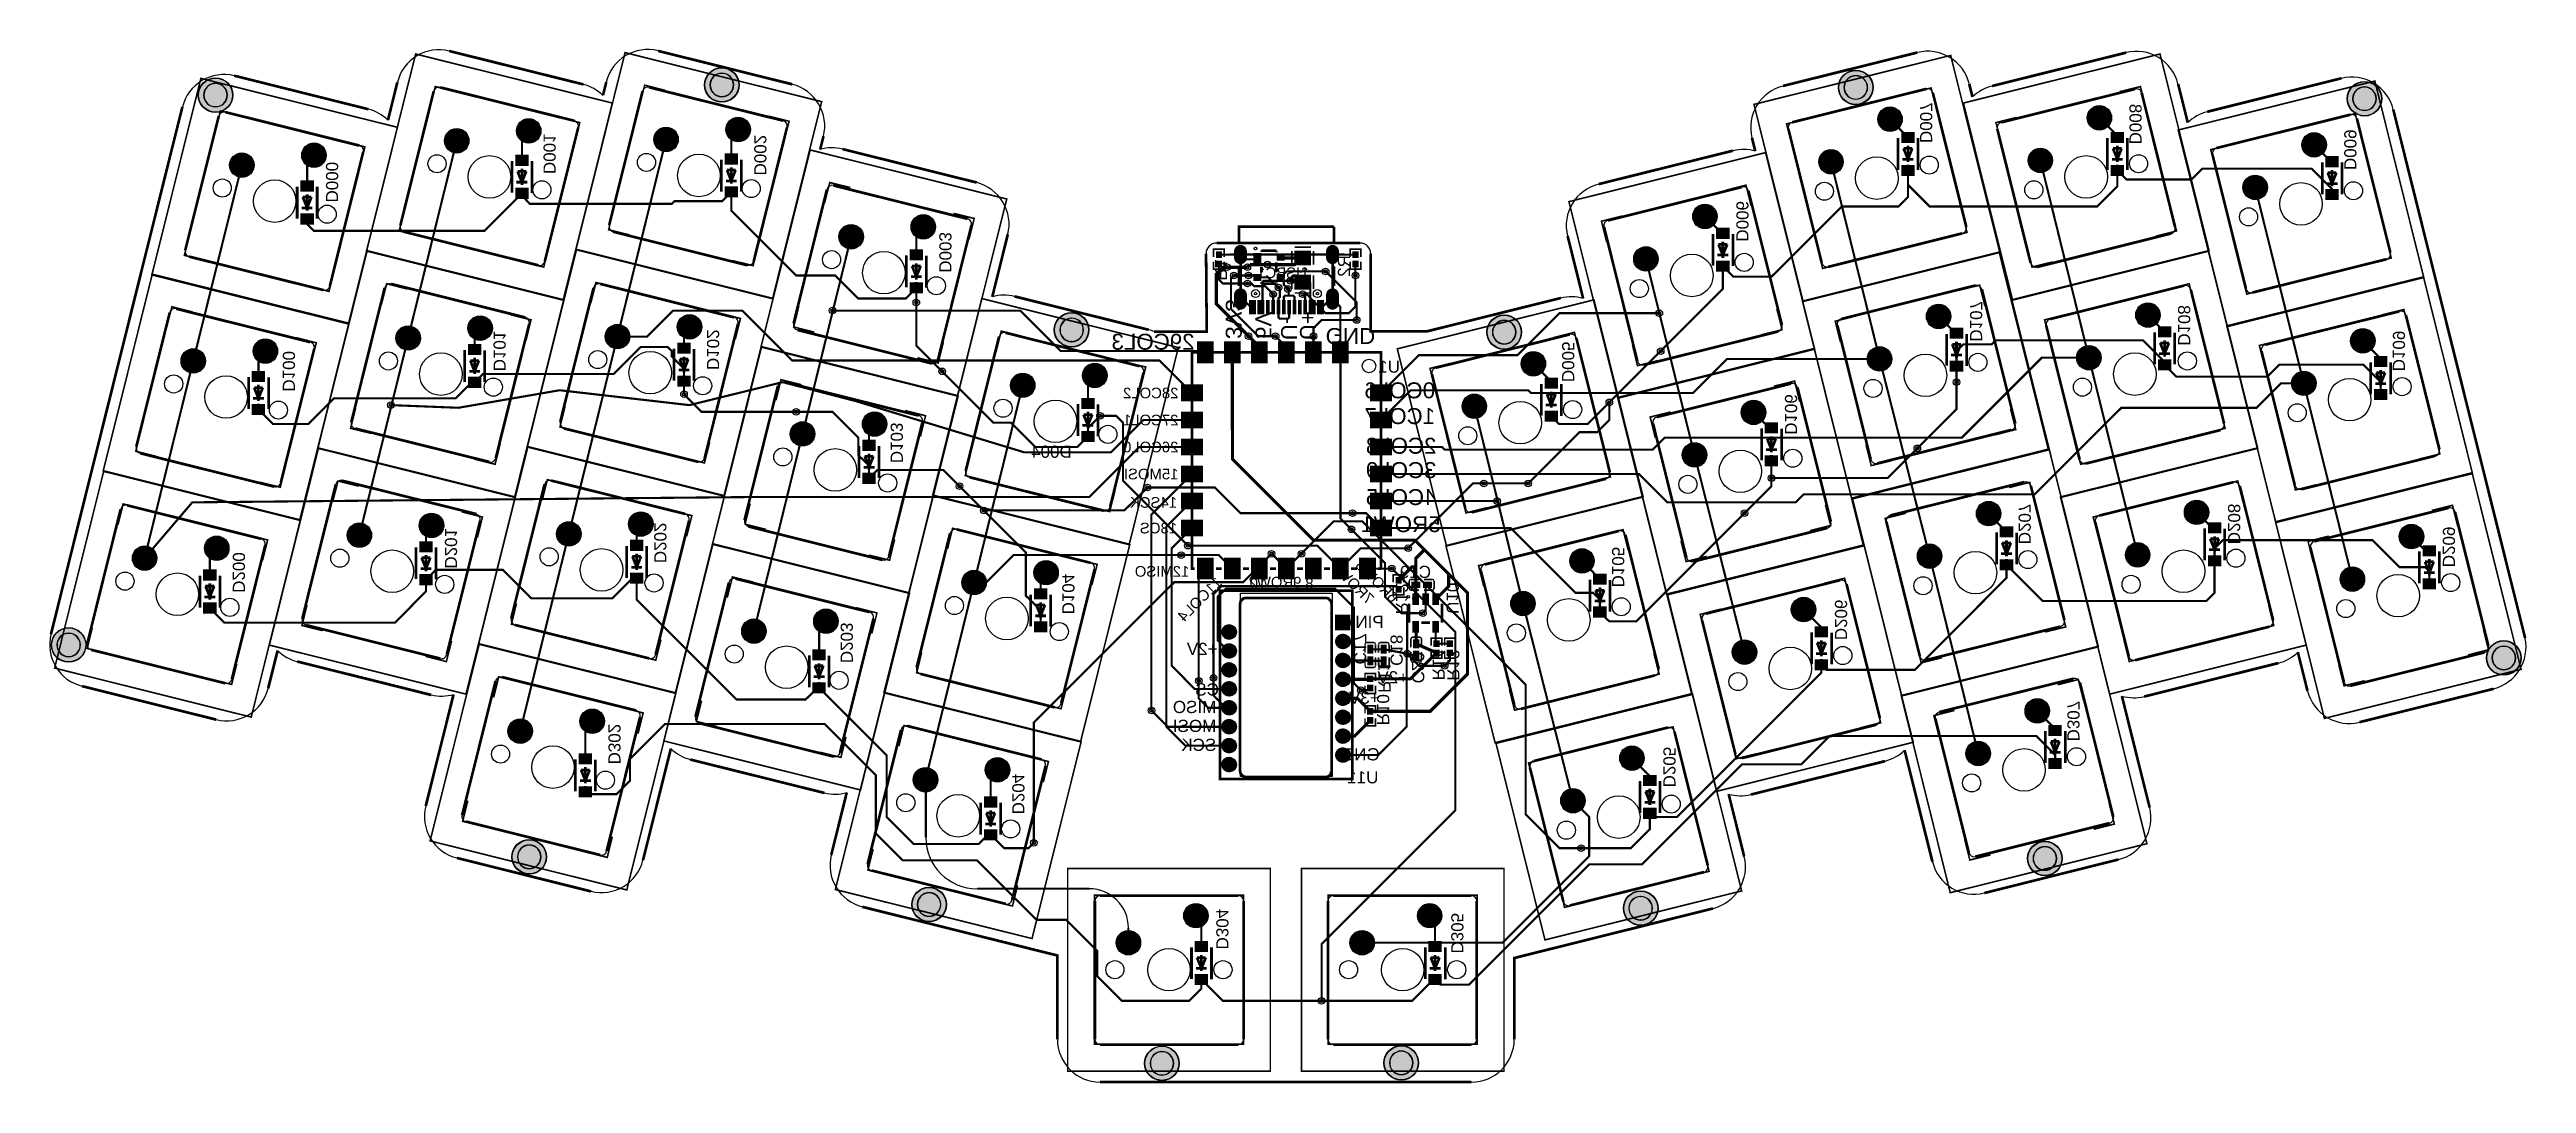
# Model space of a CAD drawing. Header units: millimetres. Extents: x 6 to 238, y 3 to 100.
import ezdxf

# ---------------------------------------------------------------- set-up
doc = ezdxf.new("R2010")
doc.units = ezdxf.units.MM
for name, color, linetype, true_color in [('BoardOutLine', 7, 'Continuous', 0xff00ff), ('BottomLayer', 7, 'Continuous', 0x0000ff), ('BottomPasteMaskLayer', 7, 'Continuous', 0x800000), ('BottomSilkLayer', 7, 'Continuous', 0x66cc33), ('BottomSolderMaskLayer', 7, 'Continuous', 0xaa00ff), ('Document', 7, 'Continuous', 0xffffff), ('Hole', 7, 'Continuous', 0x222222), ('Multi-Layer', 7, 'Continuous', 0xc0c0c0), ('TopLayer', 7, 'Continuous', 0xff0000), ('TopPasteMaskLayer', 7, 'Continuous', 0x808080), ('TopSilkLayer', 7, 'Continuous', 0xffcc00), ('TopSolderMaskLayer', 7, 'Continuous', 0x800080)]:
    doc.layers.add(name, color=color, linetype=linetype, true_color=true_color)
doc.styles.get("Standard").update_dxf_attribs({"font": 'arial.ttf'})

msp = doc.modelspace()

# ---------------------------------------------------------------- texts
at = {"layer": 'BottomSilkLayer', "text_generation_flag": 2}
for s, height, rotation, p in [('D007', 1.143, 270, (181.48, 91.06)), ('D008', 1.143, 270, (201.17, 90.93)), ('D001', 1.143, 270, (52.07, 88.14)), ('D002', 1.143, 270, (71.88, 88.01)), ('D009', 1.143, 270, (221.36, 88.52)), ('D000', 1.143, 270, (31.62, 85.47)), ('D006', 1.143, 270, (164.21, 81.79)), ('D003', 1.143, 270, (89.28, 78.87)), ('R1', 1.143, 270, (115.19, 78.11)), ('R2', 1.143, 90, (127.89, 80.52)), ('3V3', 1.5, 270, (116.21, 72.64)), ('5V', 1.5, 270, (119, 72.64)), ('U-', 1.5, 270, (121.41, 72.52)), ('U+', 1.5, 270, (123.19, 72.52)), ('D107', 1.143, 270, (186.18, 72.39)), ('D108', 1.143, 270, (205.74, 72.01)), ('D101', 1.143, 270, (47.37, 69.6)), ('D102', 1.143, 270, (67.44, 69.72)), ('GND', 1.5, 180, (125.6, 73.66)), ('D005', 1.143, 270, (147.83, 68.58)), ('D109', 1.143, 270, (225.93, 69.6)), ('D100', 1.143, 270, (27.56, 67.69)), ('D106', 1.143, 270, (168.78, 63.63)), ('D103', 1.143, 270, (84.71, 60.96)), ('D207', 1.143, 270, (190.75, 53.34)), ('D208', 1.143, 270, (210.44, 53.34)), ('D201', 1.143, 270, (42.8, 51.05)), ('D202', 1.143, 270, (62.48, 51.56)), ('D209', 1.143, 270, (230.63, 51.18)), ('D200', 1.143, 270, (22.86, 48.77)), ('7ROW0', 1, 315, (129.54, 47.63)), ('6ROW3', 1, 315, (131.83, 47.75)), ('D105', 1.143, 270, (152.53, 49.28)), ('D104', 1.143, 270, (100.84, 46.74)), ('11COL4', 1, 45, (115.95, 49.66)), ('R12', 1.143, 270, (132.21, 46.74)), ('U10', 1.143, 270, (136.97, 46.8)), ('D206', 1.143, 270, (173.48, 44.32)), ('D203', 1.143, 270, (80.01, 42.16)), ('C17', 1.143, 270, (128.27, 42.04)), ('C18', 1.143, 270, (131.7, 41.91)), ('R11', 1.143, 270, (130.56, 39.37)), ('C20', 1.143, 270, (133.73, 40.26)), ('R14', 1.143, 270, (135.65, 40.54)), ('R13', 1.143, 270, (137.03, 40.51)), ('R10', 1.143, 270, (130.43, 36.32)), ('D307', 1.143, 270, (195.33, 34.8)), ('D302', 1.143, 270, (58.17, 32.64)), ('D205', 1.143, 270, (157.35, 30.48)), ('D204', 1.143, 270, (96.14, 27.94)), ('D304', 1.143, 270, (115.32, 15.24)), ('D305', 1.143, 270, (137.41, 14.86))]:
    msp.add_text(s, height=height, rotation=rotation, dxfattribs=at).set_placement(p)
for s, height, p in [('USBC1', 1, (123.83, 78.36)), ('29COL3', 1.5, (113.28, 71.63)), ('U1', 1.143, (132.59, 69.47)), ('28COL2', 1, (111.76, 67.06)), ('0COL6', 1.5, (135.89, 67.06)), ('27COL1', 1, (111.76, 64.52)), ('1COL7', 1.5, (135.89, 64.64)), ('26COL0', 1, (111.76, 61.98)), ('2COL8', 1.5, (136.02, 61.85)), ('D004', 1.143, (101.73, 61.47)), ('3COL9', 1.5, (136.02, 59.56)), ('15MOSI', 1, (111.76, 59.44)), ('4COL5', 1.5, (136.02, 57.02)), ('14SCK', 1, (111.63, 56.77)), ('5ROW1', 1.5, (136.4, 54.48)), ('13CS', 1, (111.63, 54.36)), ('12MISO', 1, (112.78, 50.29)), ('C19', 1.143, (135.51, 50.17)), ('9ROW2', 1, (123.32, 49.28)), ('10', 1, (120.02, 49.15)), ('8', 1, (124.46, 49.15)), ('PIN 1', 1.143, (131.06, 45.47)), ('+2V', 1.143, (115.44, 42.93)), ('CS', 1.143, (115.57, 39.12)), ('+2V', 1.143, (133.35, 40.26)), ('MISO', 1.143, (115.32, 37.47)), ('+3V3', 1.143, (130.68, 38.35)), ('MOSI', 1.143, (115.32, 35.69)), ('SCK', 1.143, (115.32, 33.91)), ('GND', 1.143, (130.68, 33.02)), ('U11', 1.143, (130.56, 30.86))]:
    msp.add_text(s, height=height, dxfattribs=at).set_placement(p)

# ---------------------------------------------------------------- hatches: boundary and pattern name
at = {"layer": 'BottomLayer'}
for points in [[(180.94, 91.09), (180.94, 92.09), (179.74, 92.09), (179.74, 91.09)], [(200.63, 91.09), (200.63, 92.09), (199.43, 92.09), (199.43, 91.09)], [(50.64, 88.93), (50.64, 89.93), (49.44, 89.93), (49.44, 88.93)], [(70.32, 89.06), (70.32, 90.06), (69.12, 90.06), (69.12, 89.06)], [(180.94, 87.99), (180.94, 88.99), (179.74, 88.99), (179.74, 87.99)], [(200.63, 87.99), (200.63, 88.99), (199.43, 88.99), (199.43, 87.99)], [(220.82, 88.81), (220.82, 89.81), (219.62, 89.81), (219.62, 88.81)], [(30.45, 86.52), (30.45, 87.52), (29.25, 87.52), (29.25, 86.52)], [(50.64, 85.83), (50.64, 86.83), (49.44, 86.83), (49.44, 85.83)], [(70.32, 85.96), (70.32, 86.96), (69.12, 86.96), (69.12, 85.96)], [(220.82, 85.71), (220.82, 86.71), (219.62, 86.71), (219.62, 85.71)], [(30.45, 83.42), (30.45, 84.42), (29.25, 84.42), (29.25, 83.42)], [(163.54, 82.08), (163.54, 83.08), (162.34, 83.08), (162.34, 82.08)], [(87.72, 80.04), (87.72, 81.04), (86.52, 81.04), (86.52, 80.04)], [(115.3, 80.29), (115.84, 80.29), (115.84, 80.85), (115.3, 80.85)], [(115.3, 79.99), (115.84, 79.99), (115.84, 79.42), (115.3, 79.42)], [(128.67, 80.29), (128.13, 80.29), (128.13, 80.85), (128.67, 80.85)], [(128.67, 79.99), (128.13, 79.99), (128.13, 79.42), (128.67, 79.42)], [(163.54, 78.98), (163.54, 79.98), (162.34, 79.98), (162.34, 78.98)], [(87.72, 76.94), (87.72, 77.94), (86.52, 77.94), (86.52, 76.94)], [(118.42, 74.98), (118.72, 74.98), (118.72, 76.28), (118.42, 76.28)], [(118.72, 74.98), (119.02, 74.98), (119.02, 76.28), (118.72, 76.28)], [(119.22, 74.98), (119.52, 74.98), (119.52, 76.28), (119.22, 76.28)], [(119.52, 74.98), (119.82, 74.98), (119.82, 76.28), (119.52, 76.28)], [(120.02, 74.98), (120.32, 74.98), (120.32, 76.28), (120.02, 76.28)], [(120.52, 74.98), (120.82, 74.98), (120.82, 76.28), (120.52, 76.28)], [(121.02, 74.98), (121.32, 74.98), (121.32, 76.28), (121.02, 76.28)], [(121.52, 74.98), (121.82, 74.98), (121.82, 76.28), (121.52, 76.28)], [(122.02, 74.98), (122.32, 74.98), (122.32, 76.28), (122.02, 76.28)], [(122.52, 74.98), (122.82, 74.98), (122.82, 76.28), (122.52, 76.28)], [(123.02, 74.98), (123.32, 74.98), (123.32, 76.28), (123.02, 76.28)], [(123.52, 74.98), (123.82, 74.98), (123.82, 76.28), (123.52, 76.28)], [(124.02, 74.98), (124.32, 74.98), (124.32, 76.28), (124.02, 76.28)], [(124.32, 74.98), (124.62, 74.98), (124.62, 76.28), (124.32, 76.28)], [(124.82, 74.98), (125.12, 74.98), (125.12, 76.28), (124.82, 76.28)], [(125.12, 74.98), (125.42, 74.98), (125.42, 76.28), (125.12, 76.28)], [(65.88, 71.28), (65.88, 72.28), (64.68, 72.28), (64.68, 71.28)], [(113.53, 70.38), (115.05, 70.38), (115.05, 72.38), (113.53, 72.38)], [(116.07, 70.38), (117.59, 70.38), (117.59, 72.38), (116.07, 72.38)], [(118.61, 70.38), (120.13, 70.38), (120.13, 72.38), (118.61, 72.38)], [(121.15, 70.38), (122.67, 70.38), (122.67, 72.38), (121.15, 72.38)], [(123.69, 70.38), (125.21, 70.38), (125.21, 72.38), (123.69, 72.38)], [(126.23, 70.38), (127.75, 70.38), (127.75, 72.38), (126.23, 72.38)], [(185.51, 72.68), (185.51, 73.68), (184.31, 73.68), (184.31, 72.68)], [(205.07, 72.81), (205.07, 73.81), (203.87, 73.81), (203.87, 72.81)], [(46.19, 71.15), (46.19, 72.15), (44.99, 72.15), (44.99, 71.15)], [(185.51, 69.58), (185.51, 70.58), (184.31, 70.58), (184.31, 69.58)], [(205.07, 69.71), (205.07, 70.71), (203.87, 70.71), (203.87, 69.71)], [(225.39, 70.01), (225.39, 71.01), (224.19, 71.01), (224.19, 70.01)], [(25.87, 68.61), (25.87, 69.61), (24.67, 69.61), (24.67, 68.61)], [(46.19, 68.05), (46.19, 69.05), (44.99, 69.05), (44.99, 68.05)], [(65.88, 68.18), (65.88, 69.18), (64.68, 69.18), (64.68, 68.18)], [(114.03, 66.81), (114.03, 68.34), (112.03, 68.34), (112.03, 66.81)], [(129.81, 68.34), (129.81, 66.81), (131.81, 66.81), (131.81, 68.34)], [(147.41, 67.98), (147.41, 68.98), (146.21, 68.98), (146.21, 67.98)], [(225.39, 66.91), (225.39, 67.91), (224.19, 67.91), (224.19, 66.91)], [(25.87, 65.51), (25.87, 66.51), (24.67, 66.51), (24.67, 65.51)], [(103.85, 66.07), (103.85, 67.07), (102.65, 67.07), (102.65, 66.07)], [(114.03, 64.27), (114.03, 65.8), (112.03, 65.8), (112.03, 64.27)], [(129.81, 65.8), (129.81, 64.27), (131.81, 64.27), (131.81, 65.8)], [(147.41, 64.88), (147.41, 65.88), (146.21, 65.88), (146.21, 64.88)], [(83.28, 62.14), (83.28, 63.14), (82.08, 63.14), (82.08, 62.14)], [(103.85, 62.97), (103.85, 63.97), (102.65, 63.97), (102.65, 62.97)], [(114.03, 61.73), (114.03, 63.26), (112.03, 63.26), (112.03, 61.73)], [(129.81, 63.26), (129.81, 61.73), (131.81, 61.73), (131.81, 63.26)], [(168.11, 63.79), (168.11, 64.79), (166.91, 64.79), (166.91, 63.79)], [(114.03, 59.19), (114.03, 60.72), (112.03, 60.72), (112.03, 59.19)], [(129.81, 60.72), (129.81, 59.19), (131.81, 59.19), (131.81, 60.72)], [(168.11, 60.69), (168.11, 61.69), (166.91, 61.69), (166.91, 60.69)], [(83.28, 59.04), (83.28, 60.04), (82.08, 60.04), (82.08, 59.04)], [(114.03, 56.65), (114.03, 58.18), (112.03, 58.18), (112.03, 56.65)], [(129.81, 58.18), (129.81, 56.65), (131.81, 56.65), (131.81, 58.18)], [(41.62, 52.61), (41.62, 53.61), (40.42, 53.61), (40.42, 52.61)], [(61.43, 52.74), (61.43, 53.74), (60.23, 53.74), (60.23, 52.74)], [(114.03, 54.11), (114.03, 55.64), (112.03, 55.64), (112.03, 54.11)], [(129.81, 55.64), (129.81, 54.11), (131.81, 54.11), (131.81, 55.64)], [(190.21, 54.01), (190.21, 55.01), (189.01, 55.01), (189.01, 54.01)], [(209.77, 54.39), (209.77, 55.39), (208.57, 55.39), (208.57, 54.39)], [(115.05, 52.05), (113.53, 52.05), (113.53, 50.05), (115.05, 50.05)], [(117.59, 52.05), (116.07, 52.05), (116.07, 50.05), (117.59, 50.05)], [(120.13, 52.05), (118.61, 52.05), (118.61, 50.05), (120.13, 50.05)], [(122.67, 52.05), (121.15, 52.05), (121.15, 50.05), (122.67, 50.05)], [(125.21, 52.05), (123.69, 52.05), (123.69, 50.05), (125.21, 50.05)], [(127.75, 52.05), (126.23, 52.05), (126.23, 50.05), (127.75, 50.05)], [(130.29, 52.05), (128.77, 52.05), (128.77, 50.05), (130.29, 50.05)], [(190.21, 50.91), (190.21, 51.91), (189.01, 51.91), (189.01, 50.91)], [(209.77, 51.29), (209.77, 52.29), (208.57, 52.29), (208.57, 51.29)], [(229.96, 52.23), (229.96, 53.23), (228.76, 53.23), (228.76, 52.23)], [(21.3, 49.95), (21.3, 50.95), (20.1, 50.95), (20.1, 49.95)], [(41.62, 49.51), (41.62, 50.51), (40.42, 50.51), (40.42, 49.51)], [(61.43, 49.64), (61.43, 50.64), (60.23, 50.64), (60.23, 49.64)], [(99.41, 48.17), (99.41, 49.17), (98.21, 49.17), (98.21, 48.17)], [(132.19, 49.68), (132.73, 49.68), (132.73, 50.25), (132.19, 50.25)], [(132.19, 49.38), (132.73, 49.38), (132.73, 48.81), (132.19, 48.81)], [(134.47, 49.26), (134.47, 49.8), (133.68, 49.8), (133.68, 49.26)], [(134.77, 49.26), (134.77, 49.8), (135.56, 49.8), (135.56, 49.26)], [(151.98, 49.56), (151.98, 50.56), (150.78, 50.56), (150.78, 49.56)], [(229.96, 49.13), (229.96, 50.13), (228.76, 50.13), (228.76, 49.13)], [(21.3, 46.85), (21.3, 47.85), (20.1, 47.85), (20.1, 46.85)], [(134.35, 47.66), (134.35, 48.66), (133.75, 48.66), (133.75, 47.66)], [(135.3, 47.66), (135.3, 48.66), (134.7, 48.66), (134.7, 47.66)], [(136.25, 47.66), (136.25, 48.66), (135.65, 48.66), (135.65, 47.66)], [(151.98, 46.46), (151.98, 47.46), (150.78, 47.46), (150.78, 46.46)], [(99.41, 45.07), (99.41, 46.07), (98.21, 46.07), (98.21, 45.07)], [(134.35, 45.06), (134.35, 46.06), (133.75, 46.06), (133.75, 45.06)], [(133.84, 43.58), (134.38, 43.58), (134.38, 44.37), (133.84, 44.37)], [(136.25, 45.06), (136.25, 46.06), (135.65, 46.06), (135.65, 45.06)], [(136.29, 43.71), (135.75, 43.71), (135.75, 44.28), (136.29, 44.28)], [(137.02, 43.71), (137.56, 43.71), (137.56, 44.28), (137.02, 44.28)], [(172.81, 44.61), (172.81, 45.61), (171.61, 45.61), (171.61, 44.61)], [(78.58, 42.45), (78.58, 43.45), (77.38, 43.45), (77.38, 42.45)], [(129.52, 43.08), (130.06, 43.08), (130.06, 43.87), (129.52, 43.87)], [(129.52, 42.78), (130.06, 42.78), (130.06, 41.99), (129.52, 41.99)], [(130.79, 43.08), (131.33, 43.08), (131.33, 43.87), (130.79, 43.87)], [(130.79, 42.78), (131.33, 42.78), (131.33, 41.99), (130.79, 41.99)], [(133.84, 43.28), (134.38, 43.28), (134.38, 42.49), (133.84, 42.49)], [(136.29, 43.41), (135.75, 43.41), (135.75, 42.85), (136.29, 42.85)], [(137.02, 43.41), (137.56, 43.41), (137.56, 42.85), (137.02, 42.85)], [(172.81, 41.51), (172.81, 42.51), (171.61, 42.51), (171.61, 41.51)], [(78.58, 39.35), (78.58, 40.35), (77.38, 40.35), (77.38, 39.35)], [(129.52, 40.41), (130.06, 40.41), (130.06, 40.97), (129.52, 40.97)], [(129.52, 40.11), (130.06, 40.11), (130.06, 39.54), (129.52, 39.54)], [(129.52, 37.36), (130.06, 37.36), (130.06, 37.93), (129.52, 37.93)], [(129.52, 37.06), (130.06, 37.06), (130.06, 36.5), (129.52, 36.5)], [(194.78, 35.34), (194.78, 36.34), (193.58, 36.34), (193.58, 35.34)], [(56.61, 32.67), (56.61, 33.67), (55.41, 33.67), (55.41, 32.67)], [(194.78, 32.24), (194.78, 33.24), (193.58, 33.24), (193.58, 32.24)], [(56.61, 29.57), (56.61, 30.57), (55.41, 30.57), (55.41, 29.57)], [(156.68, 30.64), (156.68, 31.64), (155.48, 31.64), (155.48, 30.64)], [(94.71, 28.61), (94.71, 29.61), (93.51, 29.61), (93.51, 28.61)], [(156.68, 27.54), (156.68, 28.54), (155.48, 28.54), (155.48, 27.54)], [(94.71, 25.51), (94.71, 26.51), (93.51, 26.51), (93.51, 25.51)], [(114.52, 15.02), (114.52, 16.02), (113.32, 16.02), (113.32, 15.02)], [(136.49, 15.02), (136.49, 16.02), (135.29, 16.02), (135.29, 15.02)], [(114.52, 11.92), (114.52, 12.92), (113.32, 12.92), (113.32, 11.92)], [(136.49, 11.92), (136.49, 12.92), (135.29, 12.92), (135.29, 11.92)]]:
    msp.add_hatch(color=256, dxfattribs=at).paths.add_polyline_path(points)
at = {"layer": 'BottomPasteMaskLayer'}
for points in [[(180.94, 91.09), (180.94, 92.09), (179.74, 92.09), (179.74, 91.09)], [(200.63, 91.09), (200.63, 92.09), (199.43, 92.09), (199.43, 91.09)], [(50.64, 88.93), (50.64, 89.93), (49.44, 89.93), (49.44, 88.93)], [(70.32, 89.06), (70.32, 90.06), (69.12, 90.06), (69.12, 89.06)], [(180.94, 87.99), (180.94, 88.99), (179.74, 88.99), (179.74, 87.99)], [(200.63, 87.99), (200.63, 88.99), (199.43, 88.99), (199.43, 87.99)], [(220.82, 88.81), (220.82, 89.81), (219.62, 89.81), (219.62, 88.81)], [(30.45, 86.52), (30.45, 87.52), (29.25, 87.52), (29.25, 86.52)], [(50.64, 85.83), (50.64, 86.83), (49.44, 86.83), (49.44, 85.83)], [(70.32, 85.96), (70.32, 86.96), (69.12, 86.96), (69.12, 85.96)], [(220.82, 85.71), (220.82, 86.71), (219.62, 86.71), (219.62, 85.71)], [(30.45, 83.42), (30.45, 84.42), (29.25, 84.42), (29.25, 83.42)], [(163.54, 82.08), (163.54, 83.08), (162.34, 83.08), (162.34, 82.08)], [(87.72, 80.04), (87.72, 81.04), (86.52, 81.04), (86.52, 80.04)], [(115.34, 80.27), (115.8, 80.27), (115.84, 80.31), (115.84, 80.81), (115.8, 80.85), (115.34, 80.85), (115.3, 80.81), (115.3, 80.31)], [(115.34, 80), (115.8, 80), (115.84, 79.96), (115.84, 79.46), (115.8, 79.42), (115.34, 79.42), (115.3, 79.46), (115.3, 79.96)], [(117.58, 79.68), (117.55, 79.68), (117.52, 79.68), (117.49, 79.69), (117.46, 79.69), (117.43, 79.7), (117.4, 79.71), (117.38, 79.72), (117.35, 79.73), (117.32, 79.75), (117.3, 79.76), (117.27, 79.78), (117.24, 79.79), (117.22, 79.81), (117.2, 79.83), (117.18, 79.85), (117.16, 79.87), (117.14, 79.89), (117.12, 79.92), (117.1, 79.94), (117.08, 79.97), (117.07, 79.99), (117.05, 80.02), (117.04, 80.05), (117.03, 80.07), (117.02, 80.1), (117.01, 80.13), (117.01, 80.16), (117, 80.19), (117, 80.22), (117, 80.25), (117, 80.28), (117, 80.88), (117, 80.91), (117, 80.94), (117, 80.97), (117.01, 81), (117.01, 81.03), (117.02, 81.06), (117.03, 81.08), (117.04, 81.11), (117.05, 81.14), (117.07, 81.17), (117.08, 81.19), (117.1, 81.22), (117.12, 81.24), (117.14, 81.26), (117.16, 81.29), (117.18, 81.31), (117.2, 81.33), (117.22, 81.35), (117.24, 81.37), (117.27, 81.38), (117.3, 81.4), (117.32, 81.41), (117.35, 81.43), (117.38, 81.44), (117.4, 81.45), (117.43, 81.46), (117.46, 81.46), (117.49, 81.47), (117.52, 81.47), (117.55, 81.48), (117.58, 81.48), (117.61, 81.48), (117.64, 81.48), (117.67, 81.47), (117.7, 81.47), (117.73, 81.46), (117.76, 81.46), (117.79, 81.45), (117.81, 81.44), (117.84, 81.43), (117.87, 81.41), (117.9, 81.4), (117.92, 81.38), (117.95, 81.37), (117.97, 81.35), (117.99, 81.33), (118.01, 81.31), (118.03, 81.29), (118.05, 81.26), (118.07, 81.24), (118.09, 81.22), (118.11, 81.19), (118.12, 81.17), (118.14, 81.14), (118.15, 81.11), (118.16, 81.08), (118.17, 81.06), (118.18, 81.03), (118.18, 81), (118.19, 80.97), (118.19, 80.94), (118.19, 80.91), (118.2, 80.88), (118.2, 80.28), (118.19, 80.25), (118.19, 80.22), (118.19, 80.19), (118.18, 80.16), (118.18, 80.13), (118.17, 80.1), (118.16, 80.07), (118.15, 80.05), (118.14, 80.02), (118.12, 79.99), (118.11, 79.97), (118.09, 79.94), (118.07, 79.92), (118.05, 79.89), (118.03, 79.87), (118.01, 79.85), (117.99, 79.83), (117.97, 79.81), (117.95, 79.79), (117.92, 79.78), (117.9, 79.76), (117.87, 79.75), (117.84, 79.73), (117.81, 79.72), (117.79, 79.71), (117.76, 79.7), (117.73, 79.69), (117.7, 79.69), (117.67, 79.68), (117.64, 79.68), (117.61, 79.68)], [(126.29, 79.68), (126.26, 79.68), (126.23, 79.68), (126.2, 79.68), (126.17, 79.68), (126.14, 79.69), (126.11, 79.69), (126.08, 79.7), (126.05, 79.71), (126.03, 79.72), (126, 79.73), (125.97, 79.75), (125.95, 79.76), (125.92, 79.78), (125.9, 79.79), (125.87, 79.81), (125.85, 79.83), (125.83, 79.85), (125.81, 79.87), (125.79, 79.89), (125.77, 79.92), (125.75, 79.94), (125.73, 79.97), (125.72, 79.99), (125.7, 80.02), (125.69, 80.05), (125.68, 80.07), (125.67, 80.1), (125.66, 80.13), (125.66, 80.16), (125.65, 80.19), (125.65, 80.22), (125.65, 80.25), (125.65, 80.28), (125.65, 80.88), (125.65, 80.91), (125.65, 80.94), (125.65, 80.97), (125.66, 81), (125.66, 81.03), (125.67, 81.06), (125.68, 81.08), (125.69, 81.11), (125.7, 81.14), (125.72, 81.17), (125.73, 81.19), (125.75, 81.22), (125.77, 81.24), (125.79, 81.26), (125.81, 81.29), (125.83, 81.31), (125.85, 81.33), (125.87, 81.35), (125.9, 81.37), (125.92, 81.38), (125.95, 81.4), (125.97, 81.41), (126, 81.43), (126.03, 81.44), (126.05, 81.45), (126.08, 81.46), (126.11, 81.46), (126.14, 81.47), (126.17, 81.47), (126.2, 81.48), (126.23, 81.48), (126.26, 81.48), (126.29, 81.48), (126.32, 81.47), (126.35, 81.47), (126.38, 81.46), (126.41, 81.46), (126.44, 81.45), (126.46, 81.44), (126.49, 81.43), (126.52, 81.41), (126.55, 81.4), (126.57, 81.38), (126.6, 81.37), (126.62, 81.35), (126.64, 81.33), (126.66, 81.31), (126.69, 81.29), (126.71, 81.26), (126.72, 81.24), (126.74, 81.22), (126.76, 81.19), (126.77, 81.17), (126.79, 81.14), (126.8, 81.11), (126.81, 81.08), (126.82, 81.06), (126.83, 81.03), (126.83, 81), (126.84, 80.97), (126.84, 80.94), (126.84, 80.91), (126.85, 80.88), (126.85, 80.28), (126.84, 80.25), (126.84, 80.22), (126.84, 80.19), (126.83, 80.16), (126.83, 80.13), (126.82, 80.1), (126.81, 80.07), (126.8, 80.05), (126.79, 80.02), (126.77, 79.99), (126.76, 79.97), (126.74, 79.94), (126.72, 79.92), (126.71, 79.89), (126.69, 79.87), (126.66, 79.85), (126.64, 79.83), (126.62, 79.81), (126.6, 79.79), (126.57, 79.78), (126.55, 79.76), (126.52, 79.75), (126.49, 79.73), (126.46, 79.72), (126.44, 79.71), (126.41, 79.7), (126.38, 79.69), (126.35, 79.69), (126.32, 79.68)], [(128.63, 80.27), (128.17, 80.27), (128.13, 80.31), (128.13, 80.81), (128.17, 80.85), (128.63, 80.85), (128.67, 80.81), (128.67, 80.31)], [(128.63, 80), (128.17, 80), (128.13, 79.96), (128.13, 79.46), (128.17, 79.42), (128.63, 79.42), (128.67, 79.46), (128.67, 79.96)], [(163.54, 78.98), (163.54, 79.98), (162.34, 79.98), (162.34, 78.98)], [(87.72, 76.94), (87.72, 77.94), (86.52, 77.94), (86.52, 76.94)], [(117.64, 75.4), (117.61, 75.4), (117.58, 75.4), (117.55, 75.4), (117.52, 75.4), (117.49, 75.41), (117.46, 75.41), (117.43, 75.42), (117.4, 75.43), (117.38, 75.44), (117.35, 75.45), (117.32, 75.47), (117.3, 75.48), (117.27, 75.5), (117.24, 75.51), (117.22, 75.53), (117.2, 75.55), (117.18, 75.57), (117.16, 75.59), (117.14, 75.61), (117.12, 75.64), (117.1, 75.66), (117.08, 75.69), (117.07, 75.71), (117.05, 75.74), (117.04, 75.77), (117.03, 75.79), (117.02, 75.82), (117.01, 75.85), (117.01, 75.88), (117, 75.91), (117, 75.94), (117, 75.97), (117, 76), (117, 76.8), (117, 76.83), (117, 76.86), (117, 76.89), (117.01, 76.92), (117.01, 76.95), (117.02, 76.98), (117.03, 77), (117.04, 77.03), (117.05, 77.06), (117.07, 77.09), (117.08, 77.11), (117.1, 77.14), (117.12, 77.16), (117.14, 77.19), (117.16, 77.21), (117.18, 77.23), (117.2, 77.25), (117.22, 77.27), (117.24, 77.29), (117.27, 77.3), (117.3, 77.32), (117.32, 77.33), (117.35, 77.35), (117.38, 77.36), (117.4, 77.37), (117.43, 77.38), (117.46, 77.38), (117.49, 77.39), (117.52, 77.39), (117.55, 77.4), (117.58, 77.4), (117.61, 77.4), (117.64, 77.4), (117.67, 77.39), (117.7, 77.39), (117.73, 77.38), (117.76, 77.38), (117.79, 77.37), (117.81, 77.36), (117.84, 77.35), (117.87, 77.33), (117.9, 77.32), (117.92, 77.3), (117.95, 77.29), (117.97, 77.27), (117.99, 77.25), (118.01, 77.23), (118.03, 77.21), (118.05, 77.19), (118.07, 77.16), (118.09, 77.14), (118.11, 77.11), (118.12, 77.09), (118.14, 77.06), (118.15, 77.03), (118.16, 77), (118.17, 76.98), (118.18, 76.95), (118.18, 76.92), (118.19, 76.89), (118.19, 76.86), (118.19, 76.83), (118.2, 76.8), (118.2, 76), (118.19, 75.97), (118.19, 75.94), (118.19, 75.91), (118.18, 75.88), (118.18, 75.85), (118.17, 75.82), (118.16, 75.79), (118.15, 75.77), (118.14, 75.74), (118.12, 75.71), (118.11, 75.69), (118.09, 75.66), (118.07, 75.64), (118.05, 75.61), (118.03, 75.59), (118.01, 75.57), (117.99, 75.55), (117.97, 75.53), (117.95, 75.51), (117.92, 75.5), (117.9, 75.48), (117.87, 75.47), (117.84, 75.45), (117.81, 75.44), (117.79, 75.43), (117.76, 75.42), (117.73, 75.41), (117.7, 75.41), (117.67, 75.4)], [(126.29, 75.4), (126.26, 75.4), (126.23, 75.4), (126.2, 75.4), (126.17, 75.4), (126.14, 75.41), (126.11, 75.41), (126.08, 75.42), (126.05, 75.43), (126.03, 75.44), (126, 75.45), (125.97, 75.47), (125.95, 75.48), (125.92, 75.5), (125.9, 75.51), (125.87, 75.53), (125.85, 75.55), (125.83, 75.57), (125.81, 75.59), (125.79, 75.61), (125.77, 75.64), (125.75, 75.66), (125.73, 75.69), (125.72, 75.71), (125.7, 75.74), (125.69, 75.77), (125.68, 75.79), (125.67, 75.82), (125.66, 75.85), (125.66, 75.88), (125.65, 75.91), (125.65, 75.94), (125.65, 75.97), (125.65, 76), (125.65, 76.8), (125.65, 76.83), (125.65, 76.86), (125.65, 76.89), (125.66, 76.92), (125.66, 76.95), (125.67, 76.98), (125.68, 77), (125.69, 77.03), (125.7, 77.06), (125.72, 77.09), (125.73, 77.11), (125.75, 77.14), (125.77, 77.16), (125.79, 77.19), (125.81, 77.21), (125.83, 77.23), (125.85, 77.25), (125.87, 77.27), (125.9, 77.29), (125.92, 77.3), (125.95, 77.32), (125.97, 77.33), (126, 77.35), (126.03, 77.36), (126.05, 77.37), (126.08, 77.38), (126.11, 77.38), (126.14, 77.39), (126.17, 77.39), (126.2, 77.4), (126.23, 77.4), (126.26, 77.4), (126.29, 77.4), (126.32, 77.39), (126.35, 77.39), (126.38, 77.38), (126.41, 77.38), (126.44, 77.37), (126.46, 77.36), (126.49, 77.35), (126.52, 77.33), (126.55, 77.32), (126.57, 77.3), (126.6, 77.29), (126.62, 77.27), (126.64, 77.25), (126.66, 77.23), (126.69, 77.21), (126.71, 77.19), (126.72, 77.16), (126.74, 77.14), (126.76, 77.11), (126.77, 77.09), (126.79, 77.06), (126.8, 77.03), (126.81, 77), (126.82, 76.98), (126.83, 76.95), (126.83, 76.92), (126.84, 76.89), (126.84, 76.86), (126.84, 76.83), (126.85, 76.8), (126.85, 76), (126.84, 75.97), (126.84, 75.94), (126.84, 75.91), (126.83, 75.88), (126.83, 75.85), (126.82, 75.82), (126.81, 75.79), (126.8, 75.77), (126.79, 75.74), (126.77, 75.71), (126.76, 75.69), (126.74, 75.66), (126.72, 75.64), (126.71, 75.61), (126.69, 75.59), (126.66, 75.57), (126.64, 75.55), (126.62, 75.53), (126.6, 75.51), (126.57, 75.5), (126.55, 75.48), (126.52, 75.47), (126.49, 75.45), (126.46, 75.44), (126.44, 75.43), (126.41, 75.42), (126.38, 75.41), (126.35, 75.41), (126.32, 75.4)], [(119.02, 76.28), (119.02, 74.98), (118.72, 74.98), (118.72, 74.98), (118.42, 74.98), (118.42, 76.28), (118.72, 76.28), (118.72, 76.28)], [(119.82, 76.28), (119.82, 74.98), (119.52, 74.98), (119.52, 74.98), (119.22, 74.98), (119.22, 76.28), (119.52, 76.28), (119.52, 76.28)], [(120.32, 76.28), (120.32, 74.98), (120.02, 74.98), (120.02, 76.28)], [(120.52, 74.98), (120.52, 76.28), (120.82, 76.28), (120.82, 74.98)], [(121.32, 76.28), (121.32, 74.98), (121.02, 74.98), (121.02, 76.28)], [(121.82, 76.28), (121.82, 74.98), (121.52, 74.98), (121.52, 76.28)], [(122.32, 76.28), (122.32, 74.98), (122.02, 74.98), (122.02, 76.28)], [(122.82, 76.28), (122.82, 74.98), (122.52, 74.98), (122.52, 76.28)], [(123.32, 76.28), (123.32, 74.98), (123.02, 74.98), (123.02, 76.28)], [(123.82, 76.28), (123.82, 74.98), (123.52, 74.98), (123.52, 76.28)], [(124.62, 76.28), (124.62, 74.98), (124.32, 74.98), (124.32, 74.98), (124.02, 74.98), (124.02, 76.28), (124.32, 76.28), (124.32, 76.28)], [(125.42, 76.28), (125.42, 74.98), (125.12, 74.98), (125.12, 74.98), (124.82, 74.98), (124.82, 76.28), (125.12, 76.28), (125.12, 76.28)], [(65.88, 71.28), (65.88, 72.28), (64.68, 72.28), (64.68, 71.28)], [(113.53, 70.38), (115.05, 70.38), (115.05, 72.38), (113.53, 72.38)], [(116.07, 70.38), (117.59, 70.38), (117.59, 72.38), (116.07, 72.38)], [(118.61, 70.38), (120.13, 70.38), (120.13, 72.38), (118.61, 72.38)], [(121.15, 70.38), (122.67, 70.38), (122.67, 72.38), (121.15, 72.38)], [(123.69, 70.38), (125.21, 70.38), (125.21, 72.38), (123.69, 72.38)], [(126.23, 70.38), (127.75, 70.38), (127.75, 72.38), (126.23, 72.38)], [(185.51, 72.68), (185.51, 73.68), (184.31, 73.68), (184.31, 72.68)], [(205.07, 72.81), (205.07, 73.81), (203.87, 73.81), (203.87, 72.81)], [(46.19, 71.15), (46.19, 72.15), (44.99, 72.15), (44.99, 71.15)], [(185.51, 69.58), (185.51, 70.58), (184.31, 70.58), (184.31, 69.58)], [(205.07, 69.71), (205.07, 70.71), (203.87, 70.71), (203.87, 69.71)], [(225.39, 70.01), (225.39, 71.01), (224.19, 71.01), (224.19, 70.01)], [(25.87, 68.61), (25.87, 69.61), (24.67, 69.61), (24.67, 68.61)], [(46.19, 68.05), (46.19, 69.05), (44.99, 69.05), (44.99, 68.05)], [(65.88, 68.18), (65.88, 69.18), (64.68, 69.18), (64.68, 68.18)], [(114.03, 66.81), (114.03, 68.34), (112.03, 68.34), (112.03, 66.81)], [(129.81, 68.34), (129.81, 66.81), (131.81, 66.81), (131.81, 68.34)], [(147.41, 67.98), (147.41, 68.98), (146.21, 68.98), (146.21, 67.98)], [(225.39, 66.91), (225.39, 67.91), (224.19, 67.91), (224.19, 66.91)], [(25.87, 65.51), (25.87, 66.51), (24.67, 66.51), (24.67, 65.51)], [(103.85, 66.07), (103.85, 67.07), (102.65, 67.07), (102.65, 66.07)], [(114.03, 64.27), (114.03, 65.8), (112.03, 65.8), (112.03, 64.27)], [(129.81, 65.8), (129.81, 64.27), (131.81, 64.27), (131.81, 65.8)], [(147.41, 64.88), (147.41, 65.88), (146.21, 65.88), (146.21, 64.88)], [(83.28, 62.14), (83.28, 63.14), (82.08, 63.14), (82.08, 62.14)], [(103.85, 62.97), (103.85, 63.97), (102.65, 63.97), (102.65, 62.97)], [(114.03, 61.73), (114.03, 63.26), (112.03, 63.26), (112.03, 61.73)], [(129.81, 63.26), (129.81, 61.73), (131.81, 61.73), (131.81, 63.26)], [(168.11, 63.79), (168.11, 64.79), (166.91, 64.79), (166.91, 63.79)], [(114.03, 59.19), (114.03, 60.72), (112.03, 60.72), (112.03, 59.19)], [(129.81, 60.72), (129.81, 59.19), (131.81, 59.19), (131.81, 60.72)], [(168.11, 60.69), (168.11, 61.69), (166.91, 61.69), (166.91, 60.69)], [(83.28, 59.04), (83.28, 60.04), (82.08, 60.04), (82.08, 59.04)], [(114.03, 56.65), (114.03, 58.18), (112.03, 58.18), (112.03, 56.65)], [(129.81, 58.18), (129.81, 56.65), (131.81, 56.65), (131.81, 58.18)], [(41.62, 52.61), (41.62, 53.61), (40.42, 53.61), (40.42, 52.61)], [(61.43, 52.74), (61.43, 53.74), (60.23, 53.74), (60.23, 52.74)], [(114.03, 54.11), (114.03, 55.64), (112.03, 55.64), (112.03, 54.11)], [(129.81, 55.64), (129.81, 54.11), (131.81, 54.11), (131.81, 55.64)], [(190.21, 54.01), (190.21, 55.01), (189.01, 55.01), (189.01, 54.01)], [(209.77, 54.39), (209.77, 55.39), (208.57, 55.39), (208.57, 54.39)], [(115.05, 52.05), (113.53, 52.05), (113.53, 50.05), (115.05, 50.05)], [(117.59, 52.05), (116.07, 52.05), (116.07, 50.05), (117.59, 50.05)], [(120.13, 52.05), (118.61, 52.05), (118.61, 50.05), (120.13, 50.05)], [(122.67, 52.05), (121.15, 52.05), (121.15, 50.05), (122.67, 50.05)], [(125.21, 52.05), (123.69, 52.05), (123.69, 50.05), (125.21, 50.05)], [(127.75, 52.05), (126.23, 52.05), (126.23, 50.05), (127.75, 50.05)], [(130.29, 52.05), (128.77, 52.05), (128.77, 50.05), (130.29, 50.05)], [(190.21, 50.91), (190.21, 51.91), (189.01, 51.91), (189.01, 50.91)], [(209.77, 51.29), (209.77, 52.29), (208.57, 52.29), (208.57, 51.29)], [(229.96, 52.23), (229.96, 53.23), (228.76, 53.23), (228.76, 52.23)], [(21.3, 49.95), (21.3, 50.95), (20.1, 50.95), (20.1, 49.95)], [(41.62, 49.51), (41.62, 50.51), (40.42, 50.51), (40.42, 49.51)], [(61.43, 49.64), (61.43, 50.64), (60.23, 50.64), (60.23, 49.64)], [(99.41, 48.17), (99.41, 49.17), (98.21, 49.17), (98.21, 48.17)], [(132.23, 49.67), (132.69, 49.67), (132.73, 49.71), (132.73, 50.21), (132.69, 50.25), (132.23, 50.25), (132.19, 50.21), (132.19, 49.71)], [(132.23, 49.4), (132.69, 49.4), (132.73, 49.36), (132.73, 48.85), (132.69, 48.81), (132.23, 48.81), (132.19, 48.85), (132.19, 49.36)], [(133.84, 49.76), (133.84, 49.31), (133.89, 49.26), (134.37, 49.26), (134.44, 49.31), (134.44, 49.76), (134.37, 49.81), (133.89, 49.81)], [(134.8, 49.76), (134.8, 49.31), (134.87, 49.26), (135.35, 49.26), (135.4, 49.31), (135.4, 49.76), (135.35, 49.81), (134.87, 49.81)], [(151.98, 49.56), (151.98, 50.56), (150.78, 50.56), (150.78, 49.56)], [(229.96, 49.13), (229.96, 50.13), (228.76, 50.13), (228.76, 49.13)], [(21.3, 46.85), (21.3, 47.85), (20.1, 47.85), (20.1, 46.85)], [(134.35, 47.66), (134.35, 48.66), (133.75, 48.66), (133.75, 47.66)], [(135.3, 47.66), (135.3, 48.66), (134.7, 48.66), (134.7, 47.66)], [(136.25, 47.66), (136.25, 48.66), (135.65, 48.66), (135.65, 47.66)], [(151.98, 46.46), (151.98, 47.46), (150.78, 47.46), (150.78, 46.46)], [(99.41, 45.07), (99.41, 46.07), (98.21, 46.07), (98.21, 45.07)], [(134.35, 45.06), (134.35, 46.06), (133.75, 46.06), (133.75, 45.06)], [(136.25, 45.06), (136.25, 46.06), (135.65, 46.06), (135.65, 45.06)], [(136.25, 43.7), (135.79, 43.7), (135.75, 43.74), (135.75, 44.24), (135.79, 44.28), (136.25, 44.28), (136.29, 44.24), (136.29, 43.74)], [(137.06, 43.7), (137.52, 43.7), (137.56, 43.74), (137.56, 44.24), (137.52, 44.28), (137.06, 44.28), (137.02, 44.24), (137.02, 43.74)], [(172.81, 44.61), (172.81, 45.61), (171.61, 45.61), (171.61, 44.61)], [(78.58, 42.45), (78.58, 43.45), (77.38, 43.45), (77.38, 42.45)], [(130.02, 43.71), (129.57, 43.71), (129.52, 43.66), (129.52, 43.18), (129.57, 43.11), (130.02, 43.11), (130.07, 43.18), (130.07, 43.66)], [(130.02, 42.75), (129.57, 42.75), (129.52, 42.68), (129.52, 42.2), (129.57, 42.15), (130.02, 42.15), (130.07, 42.2), (130.07, 42.68)], [(131.29, 43.71), (130.84, 43.71), (130.79, 43.66), (130.79, 43.18), (130.84, 43.11), (131.29, 43.11), (131.34, 43.18), (131.34, 43.66)], [(131.29, 42.75), (130.84, 42.75), (130.79, 42.68), (130.79, 42.2), (130.84, 42.15), (131.29, 42.15), (131.34, 42.2), (131.34, 42.68)], [(134.34, 44.21), (133.89, 44.21), (133.84, 44.16), (133.84, 43.68), (133.89, 43.61), (134.34, 43.61), (134.39, 43.68), (134.39, 44.16)], [(134.34, 43.25), (133.89, 43.25), (133.84, 43.18), (133.84, 42.7), (133.89, 42.65), (134.34, 42.65), (134.39, 42.7), (134.39, 43.18)], [(136.25, 43.43), (135.79, 43.43), (135.75, 43.39), (135.75, 42.89), (135.79, 42.85), (136.25, 42.85), (136.29, 42.89), (136.29, 43.39)], [(137.06, 43.43), (137.52, 43.43), (137.56, 43.39), (137.56, 42.89), (137.52, 42.85), (137.06, 42.85), (137.02, 42.89), (137.02, 43.39)], [(172.81, 41.51), (172.81, 42.51), (171.61, 42.51), (171.61, 41.51)], [(78.58, 39.35), (78.58, 40.35), (77.38, 40.35), (77.38, 39.35)], [(129.56, 40.39), (130.02, 40.39), (130.06, 40.43), (130.06, 40.93), (130.02, 40.97), (129.56, 40.97), (129.52, 40.93), (129.52, 40.43)], [(129.56, 40.12), (130.02, 40.12), (130.06, 40.08), (130.06, 39.58), (130.02, 39.54), (129.56, 39.54), (129.52, 39.58), (129.52, 40.08)], [(129.56, 37.35), (130.02, 37.35), (130.06, 37.39), (130.06, 37.89), (130.02, 37.93), (129.56, 37.93), (129.52, 37.89), (129.52, 37.39)], [(129.56, 37.08), (130.02, 37.08), (130.06, 37.04), (130.06, 36.54), (130.02, 36.5), (129.56, 36.5), (129.52, 36.54), (129.52, 37.04)], [(194.78, 35.34), (194.78, 36.34), (193.58, 36.34), (193.58, 35.34)], [(56.61, 32.67), (56.61, 33.67), (55.41, 33.67), (55.41, 32.67)], [(194.78, 32.24), (194.78, 33.24), (193.58, 33.24), (193.58, 32.24)], [(56.61, 29.57), (56.61, 30.57), (55.41, 30.57), (55.41, 29.57)], [(156.68, 30.64), (156.68, 31.64), (155.48, 31.64), (155.48, 30.64)], [(94.71, 28.61), (94.71, 29.61), (93.51, 29.61), (93.51, 28.61)], [(156.68, 27.54), (156.68, 28.54), (155.48, 28.54), (155.48, 27.54)], [(94.71, 25.51), (94.71, 26.51), (93.51, 26.51), (93.51, 25.51)], [(114.52, 15.02), (114.52, 16.02), (113.32, 16.02), (113.32, 15.02)], [(136.49, 15.02), (136.49, 16.02), (135.29, 16.02), (135.29, 15.02)], [(114.52, 11.92), (114.52, 12.92), (113.32, 12.92), (113.32, 11.92)], [(136.49, 11.92), (136.49, 12.92), (135.29, 12.92), (135.29, 11.92)]]:
    msp.add_hatch(color=256, dxfattribs=at).paths.add_polyline_path(points)
at = {"layer": 'BottomSolderMaskLayer'}
for points in [[(67.21, 96.52, 1), (70.46, 96.52, 1)], [(173.82, 96.29, 1), (177.07, 96.29, 1)], [(19.61, 95.57, 1), (22.86, 95.57, 1)], [(221.64, 95.23, 1), (224.89, 95.23, 1)], [(49.53, 92.2, 1), (51.83, 92.2, 1)], [(69.22, 92.33, 1), (71.52, 92.33, 1)], [(177.5, 93.3, 1), (179.81, 93.3, 1)], [(197.19, 93.43, 1), (199.49, 93.43, 1)], [(29.34, 89.91, 1), (31.64, 89.91, 1)], [(42.76, 91.27, 1), (45.06, 91.27, 1)], [(62.44, 91.4, 1), (64.74, 91.4, 1)], [(180.97, 91.07), (180.97, 92.11), (179.71, 92.11), (179.71, 91.07)], [(200.66, 91.07), (200.66, 92.11), (199.39, 92.11), (199.39, 91.07)], [(217.38, 90.89, 1), (219.68, 90.89, 1)], [(22.56, 88.98, 1), (24.87, 88.98, 1)], [(50.67, 88.91), (50.67, 89.96), (49.41, 89.96), (49.41, 88.91)], [(70.35, 89.04), (70.35, 90.08), (69.09, 90.08), (69.09, 89.04)], [(171.96, 89.3, 1), (174.26, 89.3, 1)], [(180.97, 87.97), (180.97, 89.01), (179.71, 89.01), (179.71, 87.97)], [(191.64, 89.43, 1), (193.94, 89.43, 1)], [(200.66, 87.97), (200.66, 89.01), (199.39, 89.01), (199.39, 87.97)], [(220.85, 88.79), (220.85, 89.83), (219.59, 89.83), (219.59, 88.79)], [(30.48, 86.5), (30.48, 87.54), (29.21, 87.54), (29.21, 86.5)], [(50.67, 85.81), (50.67, 86.86), (49.41, 86.86), (49.41, 85.81)], [(70.35, 85.94), (70.35, 86.98), (69.09, 86.98), (69.09, 85.94)], [(211.84, 86.89, 1), (214.14, 86.89, 1)], [(220.85, 85.69), (220.85, 86.73), (219.59, 86.73), (219.59, 85.69)], [(30.48, 83.4), (30.48, 84.44), (29.21, 84.44), (29.21, 83.4)], [(86.62, 83.18, 1), (88.92, 83.18, 1)], [(160.11, 84.16, 1), (162.41, 84.16, 1)], [(79.84, 82.25, 1), (82.14, 82.25, 1)], [(163.57, 82.05), (163.57, 83.1), (162.31, 83.1), (162.31, 82.05)], [(87.75, 80.02), (87.75, 81.07), (86.49, 81.07), (86.49, 80.02)], [(115.28, 80.26), (115.86, 80.26), (115.86, 80.88), (115.28, 80.88)], [(115.28, 80.01), (115.86, 80.01), (115.86, 79.39), (115.28, 79.39)], [(118.22, 80.27, -0.785398), (116.97, 80.27), (116.97, 80.89, -0.785398), (118.22, 80.89)], [(126.87, 80.27, -0.785398), (125.62, 80.27), (125.62, 80.89, -0.785398), (126.87, 80.89)], [(128.69, 80.26), (128.1, 80.26), (128.1, 80.88), (128.69, 80.88)], [(128.69, 80.01), (128.1, 80.01), (128.1, 79.39), (128.69, 79.39)], [(154.56, 80.16, 1), (156.86, 80.16, 1)], [(163.57, 78.96), (163.57, 80), (162.31, 80), (162.31, 78.96)], [(87.75, 76.92), (87.75, 77.97), (86.49, 77.97), (86.49, 76.92)], [(118.22, 75.99, -0.785398), (116.97, 75.99), (116.97, 76.81, -0.785398), (118.22, 76.81)], [(126.87, 75.99, -0.785398), (125.62, 75.99), (125.62, 76.81, -0.785398), (126.87, 76.81)], [(44.96, 73.66, 1), (47.26, 73.66, 1)], [(64.65, 73.78, 1), (66.95, 73.78, 1)], [(100.1, 73.49, 1), (103.35, 73.49, 1)], [(118.39, 74.96), (118.75, 74.96), (118.75, 76.31), (118.39, 76.31)], [(118.69, 74.96), (119.05, 74.96), (119.05, 76.31), (118.69, 76.31)], [(119.19, 74.96), (119.55, 74.96), (119.55, 76.31), (119.19, 76.31)], [(119.49, 74.96), (119.85, 74.96), (119.85, 76.31), (119.49, 76.31)], [(119.99, 74.96), (120.35, 74.96), (120.35, 76.31), (119.99, 76.31)], [(120.49, 74.96), (120.85, 74.96), (120.85, 76.31), (120.49, 76.31)], [(120.99, 74.96), (121.35, 74.96), (121.35, 76.31), (120.99, 76.31)], [(121.49, 74.96), (121.85, 74.96), (121.85, 76.31), (121.49, 76.31)], [(121.99, 74.96), (122.35, 74.96), (122.35, 76.31), (121.99, 76.31)], [(122.49, 74.96), (122.85, 74.96), (122.85, 76.31), (122.49, 76.31)], [(122.99, 74.96), (123.35, 74.96), (123.35, 76.31), (122.99, 76.31)], [(123.49, 74.96), (123.85, 74.96), (123.85, 76.31), (123.49, 76.31)], [(123.99, 74.96), (124.35, 74.96), (124.35, 76.31), (123.99, 76.31)], [(124.29, 74.96), (124.65, 74.96), (124.65, 76.31), (124.29, 76.31)], [(124.79, 74.96), (125.15, 74.96), (125.15, 76.31), (124.79, 76.31)], [(125.09, 74.96), (125.45, 74.96), (125.45, 76.31), (125.09, 76.31)], [(140.76, 73.28, 1), (144.02, 73.28, 1)], [(182.08, 74.76, 1), (184.38, 74.76, 1)], [(201.76, 74.89, 1), (204.06, 74.89, 1)], [(24.77, 71.5, 1), (27.07, 71.5, 1)], [(38.19, 72.73, 1), (40.49, 72.73, 1)], [(57.87, 72.86, 1), (60.17, 72.86, 1)], [(65.91, 71.26), (65.91, 72.3), (64.65, 72.3), (64.65, 71.26)], [(113.5, 70.36), (115.08, 70.36), (115.08, 72.41), (113.5, 72.41)], [(116.04, 70.36), (117.62, 70.36), (117.62, 72.41), (116.04, 72.41)], [(118.58, 70.36), (120.16, 70.36), (120.16, 72.41), (118.58, 72.41)], [(121.12, 70.36), (122.7, 70.36), (122.7, 72.41), (121.12, 72.41)], [(123.66, 70.36), (125.24, 70.36), (125.24, 72.41), (123.66, 72.41)], [(126.2, 70.36), (127.78, 70.36), (127.78, 72.41), (126.2, 72.41)], [(185.54, 72.66), (185.54, 73.7), (184.28, 73.7), (184.28, 72.66)], [(205.1, 72.78), (205.1, 73.83), (203.84, 73.83), (203.84, 72.78)], [(221.95, 72.47, 1), (224.26, 72.47, 1)], [(17.99, 70.57, 1), (20.29, 70.57, 1)], [(46.22, 71.13), (46.22, 72.18), (44.96, 72.18), (44.96, 71.13)], [(102.75, 69.21, 1), (105.05, 69.21, 1)], [(143.98, 70.31, 1), (146.28, 70.31, 1)], [(176.53, 70.76, 1), (178.83, 70.76, 1)], [(185.54, 69.56), (185.54, 70.6), (184.28, 70.6), (184.28, 69.56)], [(196.21, 70.88, 1), (198.52, 70.88, 1)], [(205.1, 69.68), (205.1, 70.73), (203.84, 70.73), (203.84, 69.68)], [(225.42, 69.99), (225.42, 71.03), (224.16, 71.03), (224.16, 69.99)], [(25.9, 68.59), (25.9, 69.64), (24.64, 69.64), (24.64, 68.59)], [(46.22, 68.03), (46.22, 69.08), (44.96, 69.08), (44.96, 68.03)], [(65.91, 68.16), (65.91, 69.2), (64.65, 69.2), (64.65, 68.16)], [(95.97, 68.28, 1), (98.27, 68.28, 1)], [(114.06, 66.79), (114.06, 68.36), (112, 68.36), (112, 66.79)], [(129.78, 68.36), (129.78, 66.79), (131.84, 66.79), (131.84, 68.36)], [(147.44, 67.96), (147.44, 69), (146.18, 69), (146.18, 67.96)], [(216.41, 68.47, 1), (218.71, 68.47, 1)], [(225.42, 66.89), (225.42, 67.93), (224.16, 67.93), (224.16, 66.89)], [(25.9, 65.49), (25.9, 66.54), (24.64, 66.54), (24.64, 65.49)], [(82.04, 64.64, 1), (84.35, 64.64, 1)], [(103.88, 66.05), (103.88, 67.1), (102.62, 67.1), (102.62, 66.05)], [(114.06, 64.25), (114.06, 65.82), (112, 65.82), (112, 64.25)], [(129.78, 65.82), (129.78, 64.25), (131.84, 64.25), (131.84, 65.82)], [(138.43, 66.31, 1), (140.73, 66.31, 1)], [(147.44, 64.86), (147.44, 65.9), (146.18, 65.9), (146.18, 64.86)], [(164.68, 65.74, 1), (166.98, 65.74, 1)], [(75.27, 63.71, 1), (77.57, 63.71, 1)], [(83.31, 62.12), (83.31, 63.16), (82.05, 63.16), (82.05, 62.12)], [(103.88, 62.95), (103.88, 64), (102.62, 64), (102.62, 62.95)], [(114.06, 61.71), (114.06, 63.28), (112, 63.28), (112, 61.71)], [(129.78, 63.28), (129.78, 61.71), (131.84, 61.71), (131.84, 63.28)], [(159.13, 61.74, 1), (161.43, 61.74, 1)], [(168.14, 63.77), (168.14, 64.81), (166.88, 64.81), (166.88, 63.77)], [(114.06, 59.17), (114.06, 60.74), (112, 60.74), (112, 59.17)], [(129.78, 60.74), (129.78, 59.17), (131.84, 59.17), (131.84, 60.74)], [(168.14, 60.67), (168.14, 61.71), (166.88, 61.71), (166.88, 60.67)], [(83.31, 59.02), (83.31, 60.06), (82.05, 60.06), (82.05, 59.02)], [(40.39, 55.11, 1), (42.69, 55.11, 1)], [(60.07, 55.24, 1), (62.38, 55.24, 1)], [(114.06, 56.63), (114.06, 58.2), (112, 58.2), (112, 56.63)], [(129.78, 58.2), (129.78, 56.63), (131.84, 56.63), (131.84, 58.2)], [(186.78, 56.22, 1), (189.08, 56.22, 1)], [(206.33, 56.34, 1), (208.63, 56.34, 1)], [(20.2, 52.96, 1), (22.5, 52.96, 1)], [(33.61, 54.19, 1), (35.91, 54.19, 1)], [(41.65, 52.59), (41.65, 53.63), (40.39, 53.63), (40.39, 52.59)], [(53.3, 54.31, 1), (55.6, 54.31, 1)], [(61.46, 52.72), (61.46, 53.76), (60.2, 53.76), (60.2, 52.72)], [(114.06, 54.09), (114.06, 55.66), (112, 55.66), (112, 54.09)], [(129.78, 55.66), (129.78, 54.09), (131.84, 54.09), (131.84, 55.66)], [(190.24, 53.99), (190.24, 55.03), (188.98, 55.03), (188.98, 53.99)], [(209.8, 54.37), (209.8, 55.41), (208.54, 55.41), (208.54, 54.37)], [(226.53, 54.06, 1), (228.83, 54.06, 1)], [(13.42, 52.03, 1), (15.72, 52.03, 1)], [(98.17, 50.67, 1), (100.48, 50.67, 1)], [(115.08, 52.08), (113.5, 52.08), (113.5, 50.03), (115.08, 50.03)], [(117.62, 52.08), (116.04, 52.08), (116.04, 50.03), (117.62, 50.03)], [(120.16, 52.08), (118.58, 52.08), (118.58, 50.03), (120.16, 50.03)], [(122.7, 52.08), (121.12, 52.08), (121.12, 50.03), (122.7, 50.03)], [(125.24, 52.08), (123.66, 52.08), (123.66, 50.03), (125.24, 50.03)], [(127.78, 52.08), (126.2, 52.08), (126.2, 50.03), (127.78, 50.03)], [(130.32, 52.08), (128.74, 52.08), (128.74, 50.03), (130.32, 50.03)], [(148.55, 51.77, 1), (150.85, 51.77, 1)], [(181.23, 52.22, 1), (183.53, 52.22, 1)], [(190.24, 50.89), (190.24, 51.93), (188.98, 51.93), (188.98, 50.89)], [(200.79, 52.34, 1), (203.09, 52.34, 1)], [(209.8, 51.27), (209.8, 52.31), (208.54, 52.31), (208.54, 51.27)], [(229.99, 52.21), (229.99, 53.25), (228.73, 53.25), (228.73, 52.21)], [(21.33, 49.92), (21.33, 50.97), (20.07, 50.97), (20.07, 49.92)], [(41.65, 49.49), (41.65, 50.53), (40.39, 50.53), (40.39, 49.49)], [(61.46, 49.62), (61.46, 50.66), (60.2, 50.66), (60.2, 49.62)], [(91.4, 49.74, 1), (93.7, 49.74, 1)], [(99.44, 48.15), (99.44, 49.19), (98.18, 49.19), (98.18, 48.15)], [(132.17, 49.65), (132.76, 49.65), (132.76, 50.27), (132.17, 50.27)], [(132.17, 49.41), (132.76, 49.41), (132.76, 48.79), (132.17, 48.79)], [(134.5, 49.23), (134.5, 49.83), (133.65, 49.83), (133.65, 49.23)], [(134.74, 49.23), (134.74, 49.83), (135.59, 49.83), (135.59, 49.23)], [(143, 47.77, 1), (145.3, 47.77, 1)], [(152.01, 49.54), (152.01, 50.59), (150.75, 50.59), (150.75, 49.54)], [(220.98, 50.06, 1), (223.28, 50.06, 1)], [(229.99, 49.11), (229.99, 50.15), (228.73, 50.15), (228.73, 49.11)], [(21.33, 46.82), (21.33, 47.87), (20.07, 47.87), (20.07, 46.82)], [(77.47, 46.1, 1), (79.77, 46.1, 1)], [(126.58, 45.97, 1), (127.93, 45.97, 1)], [(134.37, 47.62), (134.37, 48.71), (133.74, 48.71), (133.74, 47.62)], [(135.32, 47.62), (135.32, 48.71), (134.69, 48.71), (134.69, 47.62)], [(136.27, 47.62), (136.27, 48.71), (135.64, 48.71), (135.64, 47.62)], [(152.01, 46.44), (152.01, 47.49), (150.75, 47.49), (150.75, 46.44)], [(169.38, 47.2, 1), (171.68, 47.2, 1)], [(5.8, 43.87, 1), (9.05, 43.87, 1)], [(70.7, 45.17, 1), (73, 45.17, 1)], [(99.44, 45.05), (99.44, 46.09), (98.18, 46.09), (98.18, 45.05)], [(115.88, 45.09, 1), (117.23, 45.09, 1)], [(126.58, 44.19, 1), (127.93, 44.19, 1)], [(134.37, 45.02), (134.37, 46.11), (133.74, 46.11), (133.74, 45.02)], [(133.82, 43.55), (134.4, 43.55), (134.4, 44.41), (133.82, 44.41)], [(136.27, 45.02), (136.27, 46.11), (135.64, 46.11), (135.64, 45.02)], [(136.31, 43.68), (135.72, 43.68), (135.72, 44.3), (136.31, 44.3)], [(136.99, 43.68), (137.58, 43.68), (137.58, 44.3), (136.99, 44.3)], [(163.83, 43.2, 1), (166.13, 43.2, 1)], [(172.84, 44.59), (172.84, 45.63), (171.58, 45.63), (171.58, 44.59)], [(234.74, 42.65, 1), (237.99, 42.65, 1)], [(78.61, 42.43), (78.61, 43.47), (77.35, 43.47), (77.35, 42.43)], [(115.88, 43.3, 1), (117.23, 43.3, 1)], [(115.88, 41.52, 1), (117.23, 41.52, 1)], [(126.58, 42.41, 1), (127.93, 42.41, 1)], [(129.51, 43.04), (130.08, 43.04), (130.08, 43.9), (129.51, 43.9)], [(129.51, 42.81), (130.08, 42.81), (130.08, 41.95), (129.51, 41.95)], [(130.78, 43.04), (131.35, 43.04), (131.35, 43.9), (130.78, 43.9)], [(130.78, 42.81), (131.35, 42.81), (131.35, 41.95), (130.78, 41.95)], [(133.82, 43.32), (134.4, 43.32), (134.4, 42.46), (133.82, 42.46)], [(136.31, 43.44), (135.72, 43.44), (135.72, 42.82), (136.31, 42.82)], [(136.99, 43.44), (137.58, 43.44), (137.58, 42.82), (136.99, 42.82)], [(172.84, 41.49), (172.84, 42.53), (171.58, 42.53), (171.58, 41.49)], [(78.61, 39.33), (78.61, 40.37), (77.35, 40.37), (77.35, 39.33)], [(115.88, 39.74, 1), (117.23, 39.74, 1)], [(126.58, 40.64, 1), (127.93, 40.64, 1)], [(129.5, 40.38), (130.09, 40.38), (130.09, 41), (129.5, 41)], [(129.5, 40.14), (130.09, 40.14), (130.09, 39.52), (129.5, 39.52)], [(55.5, 36.7, 1), (57.8, 36.7, 1)], [(115.88, 37.96, 1), (117.23, 37.96, 1)], [(126.58, 38.85, 1), (127.93, 38.85, 1)], [(126.58, 37.07, 1), (127.93, 37.07, 1)], [(129.5, 37.33), (130.09, 37.33), (130.09, 37.95), (129.5, 37.95)], [(191.35, 37.67, 1), (193.65, 37.67, 1)], [(48.73, 35.77, 1), (51.03, 35.77, 1)], [(115.88, 36.18, 1), (117.23, 36.18, 1)], [(115.88, 34.4, 1), (117.23, 34.4, 1)], [(126.58, 35.3, 1), (127.93, 35.3, 1)], [(129.5, 37.09), (130.09, 37.09), (130.09, 36.47), (129.5, 36.47)], [(194.81, 35.32), (194.81, 36.36), (193.55, 36.36), (193.55, 35.32)], [(56.64, 32.65), (56.64, 33.69), (55.38, 33.69), (55.38, 32.65)], [(93.6, 32.13, 1), (95.9, 32.13, 1)], [(115.88, 32.62, 1), (117.23, 32.62, 1)], [(126.58, 33.52, 1), (127.93, 33.52, 1)], [(153.25, 33.23, 1), (155.55, 33.23, 1)], [(185.8, 33.67, 1), (188.1, 33.67, 1)], [(194.81, 32.22), (194.81, 33.26), (193.55, 33.26), (193.55, 32.22)], [(56.64, 29.55), (56.64, 30.59), (55.38, 30.59), (55.38, 29.55)], [(86.83, 31.2, 1), (89.13, 31.2, 1)], [(147.7, 29.23, 1), (150, 29.23, 1)], [(156.71, 30.62), (156.71, 31.66), (155.45, 31.66), (155.45, 30.62)], [(94.74, 28.59), (94.74, 29.63), (93.48, 29.63), (93.48, 28.59)], [(156.71, 27.52), (156.71, 28.56), (155.45, 28.56), (155.45, 27.52)], [(94.74, 25.49), (94.74, 26.53), (93.48, 26.53), (93.48, 25.49)], [(49.1, 23.95, 1), (52.35, 23.95, 1)], [(191.6, 23.8, 1), (194.85, 23.8, 1)], [(86.7, 19.47, 1), (89.95, 19.47, 1)], [(112.26, 18.42, 1), (114.56, 18.42, 1)], [(134.23, 18.42, 1), (136.53, 18.42, 1)], [(153.59, 19.12, 1), (156.84, 19.12, 1)], [(105.91, 15.88, 1), (108.21, 15.88, 1)], [(127.88, 15.88, 1), (130.18, 15.88, 1)], [(114.55, 15), (114.55, 16.04), (113.29, 16.04), (113.29, 15)], [(136.52, 15), (136.52, 16.04), (135.26, 16.04), (135.26, 15)], [(114.55, 11.9), (114.55, 12.94), (113.29, 12.94), (113.29, 11.9)], [(136.52, 11.9), (136.52, 12.94), (135.26, 12.94), (135.26, 11.9)], [(108.58, 4.54, 1), (111.84, 4.54, 1)], [(131.08, 4.58, 1), (134.34, 4.58, 1)]]:
    msp.add_hatch(color=256, dxfattribs=at).paths.add_polyline_path(points)
at = {"layer": 'Document'}
for points in [[(179.9, 91.51), (180.79, 91.51), (180.79, 91.77), (179.9, 91.77)], [(180.47, 91.19), (180.47, 92.08), (180.21, 92.08), (180.21, 91.19)], [(199.59, 91.51), (200.48, 91.51), (200.48, 91.77), (199.59, 91.77)], [(200.15, 91.19), (200.15, 92.08), (199.9, 92.08), (199.9, 91.19)], [(49.6, 89.36), (50.49, 89.36), (50.49, 89.61), (49.6, 89.61)], [(50.17, 89.03), (50.17, 89.92), (49.91, 89.92), (49.91, 89.03)], [(69.29, 89.48), (70.18, 89.48), (70.18, 89.74), (69.29, 89.74)], [(69.85, 89.15), (69.85, 90.04), (69.6, 90.04), (69.6, 89.15)], [(180.47, 88.14), (180.47, 89.03), (180.21, 89.03), (180.21, 88.14)], [(200.15, 88.14), (200.15, 89.03), (199.9, 89.03), (199.9, 88.14)], [(219.78, 89.23), (220.67, 89.23), (220.67, 89.48), (219.78, 89.48)], [(220.35, 88.9), (220.35, 89.79), (220.09, 89.79), (220.09, 88.9)], [(29.41, 86.94), (30.3, 86.94), (30.3, 87.2), (29.41, 87.2)], [(29.97, 86.61), (29.97, 87.5), (29.72, 87.5), (29.72, 86.61)], [(50.17, 85.98), (50.17, 86.87), (49.91, 86.87), (49.91, 85.98)], [(69.85, 86.11), (69.85, 87), (69.6, 87), (69.6, 86.11)], [(220.35, 85.85), (220.35, 86.74), (220.09, 86.74), (220.09, 85.85)], [(29.97, 83.57), (29.97, 84.46), (29.72, 84.46), (29.72, 83.57)], [(162.5, 82.5), (163.39, 82.5), (163.39, 82.75), (162.5, 82.75)], [(163.07, 82.17), (163.07, 83.06), (162.81, 83.06), (162.81, 82.17)], [(86.69, 80.47), (87.57, 80.47), (87.57, 80.72), (86.69, 80.72)], [(87.25, 80.14), (87.25, 81.03), (87, 81.03), (87, 80.14)], [(163.07, 79.12), (163.07, 80.01), (162.81, 80.01), (162.81, 79.12)], [(87.25, 77.09), (87.25, 77.98), (87, 77.98), (87, 77.09)], [(65.41, 71.37), (65.41, 72.26), (65.15, 72.26), (65.15, 71.37)], [(184.48, 73.1), (185.36, 73.1), (185.36, 73.35), (184.48, 73.35)], [(185.04, 72.77), (185.04, 73.66), (184.79, 73.66), (184.79, 72.77)], [(204.03, 73.23), (204.92, 73.23), (204.92, 73.48), (204.03, 73.48)], [(204.6, 72.9), (204.6, 73.79), (204.34, 73.79), (204.34, 72.9)], [(45.16, 71.58), (46.05, 71.58), (46.05, 71.83), (45.16, 71.83)], [(45.72, 71.25), (45.72, 72.14), (45.47, 72.14), (45.47, 71.25)], [(64.84, 71.7), (65.73, 71.7), (65.73, 71.96), (64.84, 71.96)], [(185.04, 69.72), (185.04, 70.61), (184.79, 70.61), (184.79, 69.72)], [(204.6, 69.85), (204.6, 70.74), (204.34, 70.74), (204.34, 69.85)], [(224.35, 70.43), (225.24, 70.43), (225.24, 70.69), (224.35, 70.69)], [(224.92, 70.1), (224.92, 70.99), (224.66, 70.99), (224.66, 70.1)], [(24.84, 69.04), (25.73, 69.04), (25.73, 69.29), (24.84, 69.29)], [(25.4, 68.71), (25.4, 69.6), (25.15, 69.6), (25.15, 68.71)], [(45.72, 68.2), (45.72, 69.09), (45.47, 69.09), (45.47, 68.2)], [(65.41, 68.33), (65.41, 69.22), (65.15, 69.22), (65.15, 68.33)], [(146.38, 68.4), (147.26, 68.4), (147.26, 68.65), (146.38, 68.65)], [(146.94, 68.07), (146.94, 68.96), (146.69, 68.96), (146.69, 68.07)], [(224.92, 67.06), (224.92, 67.95), (224.66, 67.95), (224.66, 67.06)], [(25.4, 65.66), (25.4, 66.55), (25.15, 66.55), (25.15, 65.66)], [(102.81, 66.5), (103.7, 66.5), (103.7, 66.75), (102.81, 66.75)], [(103.38, 66.17), (103.38, 67.06), (103.12, 67.06), (103.12, 66.17)], [(146.94, 65.02), (146.94, 65.91), (146.69, 65.91), (146.69, 65.02)], [(82.8, 62.23), (82.8, 63.12), (82.55, 63.12), (82.55, 62.23)], [(103.38, 63.12), (103.38, 64.01), (103.12, 64.01), (103.12, 63.12)], [(167.08, 64.21), (167.97, 64.21), (167.97, 64.46), (167.08, 64.46)], [(167.64, 63.88), (167.64, 64.77), (167.39, 64.77), (167.39, 63.88)], [(82.24, 62.56), (83.13, 62.56), (83.13, 62.81), (82.24, 62.81)], [(167.64, 60.83), (167.64, 61.72), (167.39, 61.72), (167.39, 60.83)], [(82.8, 59.18), (82.8, 60.07), (82.55, 60.07), (82.55, 59.18)], [(41.15, 52.71), (41.15, 53.59), (40.89, 53.59), (40.89, 52.71)], [(60.96, 52.83), (60.96, 53.72), (60.71, 53.72), (60.71, 52.83)], [(189.18, 54.43), (190.06, 54.43), (190.06, 54.68), (189.18, 54.68)], [(189.74, 54.1), (189.74, 54.99), (189.48, 54.99), (189.48, 54.1)], [(208.73, 54.81), (209.62, 54.81), (209.62, 55.07), (208.73, 55.07)], [(209.3, 54.48), (209.3, 55.37), (209.04, 55.37), (209.04, 54.48)], [(40.58, 53.03), (41.47, 53.03), (41.47, 53.29), (40.58, 53.29)], [(60.4, 53.16), (61.29, 53.16), (61.29, 53.41), (60.4, 53.41)], [(189.74, 51.05), (189.74, 51.94), (189.48, 51.94), (189.48, 51.05)], [(209.3, 51.44), (209.3, 52.32), (209.04, 52.32), (209.04, 51.44)], [(228.93, 52.65), (229.82, 52.65), (229.82, 52.91), (228.93, 52.91)], [(229.49, 52.32), (229.49, 53.21), (229.24, 53.21), (229.24, 52.32)], [(20.26, 50.37), (21.15, 50.37), (21.15, 50.62), (20.26, 50.62)], [(20.83, 50.04), (20.83, 50.93), (20.57, 50.93), (20.57, 50.04)], [(41.15, 49.66), (41.15, 50.55), (40.89, 50.55), (40.89, 49.66)], [(60.96, 49.78), (60.96, 50.67), (60.71, 50.67), (60.71, 49.78)], [(98.93, 48.26), (98.93, 49.15), (98.68, 49.15), (98.68, 48.26)], [(150.95, 49.99), (151.84, 49.99), (151.84, 50.24), (150.95, 50.24)], [(151.51, 49.66), (151.51, 50.55), (151.26, 50.55), (151.26, 49.66)], [(229.49, 49.28), (229.49, 50.17), (229.24, 50.17), (229.24, 49.28)], [(20.83, 46.99), (20.83, 47.88), (20.57, 47.88), (20.57, 46.99)], [(98.37, 48.59), (99.26, 48.59), (99.26, 48.84), (98.37, 48.84)], [(151.51, 46.61), (151.51, 47.5), (151.26, 47.5), (151.26, 46.61)], [(98.93, 45.21), (98.93, 46.1), (98.68, 46.1), (98.68, 45.21)], [(171.78, 45.03), (172.66, 45.03), (172.66, 45.29), (171.78, 45.29)], [(172.34, 44.7), (172.34, 45.59), (172.09, 45.59), (172.09, 44.7)], [(77.54, 42.87), (78.43, 42.87), (78.43, 43.13), (77.54, 43.13)], [(78.11, 42.55), (78.11, 43.43), (77.85, 43.43), (77.85, 42.55)], [(172.34, 41.66), (172.34, 42.55), (172.09, 42.55), (172.09, 41.66)], [(78.11, 39.5), (78.11, 40.39), (77.85, 40.39), (77.85, 39.5)], [(193.75, 35.76), (194.64, 35.76), (194.64, 36.02), (193.75, 36.02)], [(194.31, 35.43), (194.31, 36.32), (194.06, 36.32), (194.06, 35.43)], [(55.57, 33.09), (56.46, 33.09), (56.46, 33.35), (55.57, 33.35)], [(56.13, 32.77), (56.13, 33.66), (55.88, 33.66), (55.88, 32.77)], [(194.31, 32.39), (194.31, 33.27), (194.06, 33.27), (194.06, 32.39)], [(56.13, 29.72), (56.13, 30.61), (55.88, 30.61), (55.88, 29.72)], [(155.65, 31.06), (156.54, 31.06), (156.54, 31.32), (155.65, 31.32)], [(156.21, 30.73), (156.21, 31.62), (155.96, 31.62), (155.96, 30.73)], [(93.67, 29.03), (94.56, 29.03), (94.56, 29.28), (93.67, 29.28)], [(94.23, 28.7), (94.23, 29.59), (93.98, 29.59), (93.98, 28.7)], [(156.21, 27.69), (156.21, 28.58), (155.96, 28.58), (155.96, 27.69)], [(94.23, 25.65), (94.23, 26.54), (93.98, 26.54), (93.98, 25.65)], [(113.48, 15.44), (114.37, 15.44), (114.37, 15.7), (113.48, 15.7)], [(114.05, 15.11), (114.05, 16), (113.79, 16), (113.79, 15.11)], [(135.45, 15.44), (136.34, 15.44), (136.34, 15.7), (135.45, 15.7)], [(136.02, 15.11), (136.02, 16), (135.76, 16), (135.76, 15.11)], [(114.05, 12.07), (114.05, 12.95), (113.79, 12.95), (113.79, 12.07)], [(136.02, 12.07), (136.02, 12.95), (135.76, 12.95), (135.76, 12.07)]]:
    msp.add_hatch(color=256, dxfattribs=at).paths.add_polyline_path(points)
at = {"layer": 'Multi-Layer'}
for points in [[(49.58, 92.2, 1), (51.78, 92.2, 1)], [(69.27, 92.33, 1), (71.47, 92.33, 1)], [(177.56, 93.3, 1), (179.76, 93.3, 1)], [(197.24, 93.43, 1), (199.44, 93.43, 1)], [(29.39, 89.91, 1), (31.59, 89.91, 1)], [(42.81, 91.27, 1), (45.01, 91.27, 1)], [(62.49, 91.4, 1), (64.69, 91.4, 1)], [(217.43, 90.89, 1), (219.63, 90.89, 1)], [(22.61, 88.98, 1), (24.81, 88.98, 1)], [(172.01, 89.3, 1), (174.21, 89.3, 1)], [(191.69, 89.43, 1), (193.89, 89.43, 1)], [(211.89, 86.89, 1), (214.09, 86.89, 1)], [(86.67, 83.18, 1), (88.87, 83.18, 1)], [(160.16, 84.16, 1), (162.36, 84.16, 1)], [(79.89, 82.25, 1), (82.09, 82.25, 1)], [(118.2, 80.28, -0.785398), (117, 80.28), (117, 80.88, -0.785398), (118.2, 80.88)], [(126.85, 80.28, -0.785398), (125.65, 80.28), (125.65, 80.88, -0.785398), (126.85, 80.88)], [(154.61, 80.16, 1), (156.81, 80.16, 1)], [(118.2, 76, -0.785398), (117, 76), (117, 76.8, -0.785398), (118.2, 76.8)], [(126.85, 76, -0.785398), (125.65, 76), (125.65, 76.8, -0.785398), (126.85, 76.8)], [(45.01, 73.66, 1), (47.21, 73.66, 1)], [(64.7, 73.78, 1), (66.9, 73.78, 1)], [(182.13, 74.76, 1), (184.33, 74.76, 1)], [(201.81, 74.89, 1), (204.01, 74.89, 1)], [(24.82, 71.5, 1), (27.02, 71.5, 1)], [(38.24, 72.73, 1), (40.44, 72.73, 1)], [(57.92, 72.86, 1), (60.12, 72.86, 1)], [(222.01, 72.47, 1), (224.21, 72.47, 1)], [(18.04, 70.57, 1), (20.24, 70.57, 1)], [(102.8, 69.21, 1), (105, 69.21, 1)], [(144.03, 70.31, 1), (146.23, 70.31, 1)], [(176.58, 70.76, 1), (178.78, 70.76, 1)], [(196.27, 70.88, 1), (198.46, 70.88, 1)], [(96.02, 68.28, 1), (98.22, 68.28, 1)], [(216.46, 68.47, 1), (218.66, 68.47, 1)], [(82.1, 64.64, 1), (84.3, 64.64, 1)], [(138.48, 66.31, 1), (140.68, 66.31, 1)], [(164.73, 65.74, 1), (166.93, 65.74, 1)], [(75.32, 63.71, 1), (77.52, 63.71, 1)], [(159.18, 61.74, 1), (161.38, 61.74, 1)], [(40.44, 55.11, 1), (42.64, 55.11, 1)], [(60.12, 55.24, 1), (62.32, 55.24, 1)], [(186.83, 56.22, 1), (189.03, 56.22, 1)], [(206.38, 56.34, 1), (208.58, 56.34, 1)], [(20.25, 52.96, 1), (22.45, 52.96, 1)], [(33.66, 54.19, 1), (35.86, 54.19, 1)], [(53.35, 54.31, 1), (55.55, 54.31, 1)], [(226.58, 54.06, 1), (228.78, 54.06, 1)], [(13.47, 52.03, 1), (15.67, 52.03, 1)], [(98.22, 50.67, 1), (100.42, 50.67, 1)], [(148.6, 51.77, 1), (150.8, 51.77, 1)], [(181.28, 52.22, 1), (183.48, 52.22, 1)], [(200.84, 52.34, 1), (203.04, 52.34, 1)], [(91.45, 49.74, 1), (93.65, 49.74, 1)], [(221.03, 50.06, 1), (223.23, 50.06, 1)], [(77.52, 46.1, 1), (79.72, 46.1, 1)], [(126.6, 45.97, 1), (127.9, 45.97, 1)], [(143.05, 47.77, 1), (145.25, 47.77, 1)], [(169.43, 47.2, 1), (171.63, 47.2, 1)], [(70.75, 45.17, 1), (72.95, 45.17, 1)], [(115.9, 45.09, 1), (117.2, 45.09, 1)], [(126.6, 44.19, 1), (127.9, 44.19, 1)], [(163.88, 43.2, 1), (166.08, 43.2, 1)], [(115.9, 43.3, 1), (117.2, 43.3, 1)], [(115.9, 41.52, 1), (117.2, 41.52, 1)], [(126.6, 42.41, 1), (127.9, 42.41, 1)], [(115.9, 39.74, 1), (117.2, 39.74, 1)], [(126.6, 40.64, 1), (127.9, 40.64, 1)], [(55.55, 36.7, 1), (57.75, 36.7, 1)], [(115.9, 37.96, 1), (117.2, 37.96, 1)], [(126.6, 38.85, 1), (127.9, 38.85, 1)], [(126.6, 37.07, 1), (127.9, 37.07, 1)], [(191.4, 37.67, 1), (193.6, 37.67, 1)], [(48.78, 35.77, 1), (50.98, 35.77, 1)], [(115.9, 36.18, 1), (117.2, 36.18, 1)], [(115.9, 34.4, 1), (117.2, 34.4, 1)], [(126.6, 35.3, 1), (127.9, 35.3, 1)], [(93.65, 32.13, 1), (95.85, 32.13, 1)], [(115.9, 32.62, 1), (117.2, 32.62, 1)], [(126.6, 33.52, 1), (127.9, 33.52, 1)], [(153.3, 33.23, 1), (155.5, 33.23, 1)], [(185.85, 33.67, 1), (188.05, 33.67, 1)], [(86.88, 31.2, 1), (89.08, 31.2, 1)], [(147.75, 29.23, 1), (149.95, 29.23, 1)], [(112.31, 18.42, 1), (114.51, 18.42, 1)], [(134.28, 18.42, 1), (136.48, 18.42, 1)], [(105.96, 15.88, 1), (108.16, 15.88, 1)], [(127.93, 15.88, 1), (130.13, 15.88, 1)]]:
    msp.add_hatch(color=256, dxfattribs=at).paths.add_polyline_path(points)
at = {"layer": 'TopLayer'}
for points in [[(119.52, 80.68), (119.52, 79.58), (118.82, 79.58), (118.82, 80.68)], [(121.72, 80.63), (121.72, 80.03), (121.02, 80.03), (121.02, 80.63)], [(122.69, 79.6), (122.69, 80.93), (124.19, 80.93), (124.19, 79.6)], [(119.52, 78.73), (119.52, 78.13), (118.82, 78.13), (118.82, 78.73)], [(121.72, 78.73), (121.72, 78.13), (121.02, 78.13), (121.02, 78.73)], [(122.69, 77.31), (122.69, 78.65), (124.19, 78.65), (124.19, 77.31)]]:
    msp.add_hatch(color=256, dxfattribs=at).paths.add_polyline_path(points)
at = {"layer": 'TopPasteMaskLayer'}
for points in [[(119.52, 80.68), (119.52, 79.58), (118.82, 79.58), (118.82, 80.68)], [(121.72, 80.63), (121.72, 80.03), (121.02, 80.03), (121.02, 80.63)], [(124.06, 79.6), (123.64, 79.6), (123.64, 80.04), (123.19, 80.04), (123.19, 79.6), (122.78, 79.6), (122.73, 79.65), (122.73, 80.8), (122.78, 80.85), (124.06, 80.85), (124.11, 80.8), (124.11, 79.65)], [(119.52, 78.73), (119.52, 78.13), (118.82, 78.13), (118.82, 78.73)], [(121.72, 78.73), (121.72, 78.13), (121.02, 78.13), (121.02, 78.73)], [(124.06, 77.45), (122.78, 77.45), (122.73, 77.5), (122.73, 78.65), (122.78, 78.7), (123.19, 78.7), (123.19, 78.25), (123.64, 78.25), (123.64, 78.69), (124.06, 78.7), (124.11, 78.65), (124.11, 77.5)]]:
    msp.add_hatch(color=256, dxfattribs=at).paths.add_polyline_path(points)
at = {"layer": 'TopSolderMaskLayer'}
for points in [[(67.21, 96.52, 1), (70.46, 96.52, 1)], [(173.82, 96.29, 1), (177.07, 96.29, 1)], [(19.61, 95.57, 1), (22.86, 95.57, 1)], [(221.64, 95.23, 1), (224.89, 95.23, 1)], [(49.53, 92.2, 1), (51.83, 92.2, 1)], [(69.22, 92.33, 1), (71.52, 92.33, 1)], [(177.5, 93.3, 1), (179.81, 93.3, 1)], [(197.19, 93.43, 1), (199.49, 93.43, 1)], [(29.34, 89.91, 1), (31.64, 89.91, 1)], [(42.76, 91.27, 1), (45.06, 91.27, 1)], [(62.44, 91.4, 1), (64.74, 91.4, 1)], [(217.38, 90.89, 1), (219.68, 90.89, 1)], [(22.56, 88.98, 1), (24.87, 88.98, 1)], [(171.96, 89.3, 1), (174.26, 89.3, 1)], [(191.64, 89.43, 1), (193.94, 89.43, 1)], [(211.84, 86.89, 1), (214.14, 86.89, 1)], [(86.62, 83.18, 1), (88.92, 83.18, 1)], [(160.11, 84.16, 1), (162.41, 84.16, 1)], [(79.84, 82.25, 1), (82.14, 82.25, 1)], [(118.22, 80.27, -0.785398), (116.97, 80.27), (116.97, 80.89, -0.785398), (118.22, 80.89)], [(119.54, 80.72), (119.54, 79.54), (118.8, 79.54), (118.8, 80.72)], [(121.75, 80.65), (121.75, 80), (120.99, 80), (120.99, 80.65)], [(122.67, 79.57), (122.67, 80.95), (124.22, 80.95), (124.22, 79.57)], [(126.87, 80.27, -0.785398), (125.62, 80.27), (125.62, 80.89, -0.785398), (126.87, 80.89)], [(154.56, 80.16, 1), (156.86, 80.16, 1)], [(118.22, 75.99, -0.785398), (116.97, 75.99), (116.97, 76.81, -0.785398), (118.22, 76.81)], [(119.55, 78.75), (119.55, 78.1), (118.79, 78.1), (118.79, 78.75)], [(121.75, 78.75), (121.75, 78.1), (120.99, 78.1), (120.99, 78.75)], [(122.67, 77.29), (122.67, 78.67), (124.22, 78.67), (124.22, 77.29)], [(126.87, 75.99, -0.785398), (125.62, 75.99), (125.62, 76.81, -0.785398), (126.87, 76.81)], [(44.96, 73.66, 1), (47.26, 73.66, 1)], [(64.65, 73.78, 1), (66.95, 73.78, 1)], [(100.1, 73.49, 1), (103.35, 73.49, 1)], [(140.76, 73.28, 1), (144.02, 73.28, 1)], [(182.08, 74.76, 1), (184.38, 74.76, 1)], [(201.76, 74.89, 1), (204.06, 74.89, 1)], [(24.77, 71.5, 1), (27.07, 71.5, 1)], [(38.19, 72.73, 1), (40.49, 72.73, 1)], [(57.87, 72.86, 1), (60.17, 72.86, 1)], [(221.95, 72.47, 1), (224.26, 72.47, 1)], [(17.99, 70.57, 1), (20.29, 70.57, 1)], [(102.75, 69.21, 1), (105.05, 69.21, 1)], [(143.98, 70.31, 1), (146.28, 70.31, 1)], [(176.53, 70.76, 1), (178.83, 70.76, 1)], [(196.21, 70.88, 1), (198.52, 70.88, 1)], [(95.97, 68.28, 1), (98.27, 68.28, 1)], [(216.41, 68.47, 1), (218.71, 68.47, 1)], [(82.04, 64.64, 1), (84.35, 64.64, 1)], [(138.43, 66.31, 1), (140.73, 66.31, 1)], [(164.68, 65.74, 1), (166.98, 65.74, 1)], [(75.27, 63.71, 1), (77.57, 63.71, 1)], [(159.13, 61.74, 1), (161.43, 61.74, 1)], [(40.39, 55.11, 1), (42.69, 55.11, 1)], [(60.07, 55.24, 1), (62.38, 55.24, 1)], [(186.78, 56.22, 1), (189.08, 56.22, 1)], [(206.33, 56.34, 1), (208.63, 56.34, 1)], [(20.2, 52.96, 1), (22.5, 52.96, 1)], [(33.61, 54.19, 1), (35.91, 54.19, 1)], [(53.3, 54.31, 1), (55.6, 54.31, 1)], [(226.53, 54.06, 1), (228.83, 54.06, 1)], [(13.42, 52.03, 1), (15.72, 52.03, 1)], [(98.17, 50.67, 1), (100.48, 50.67, 1)], [(148.55, 51.77, 1), (150.85, 51.77, 1)], [(181.23, 52.22, 1), (183.53, 52.22, 1)], [(200.79, 52.34, 1), (203.09, 52.34, 1)], [(91.4, 49.74, 1), (93.7, 49.74, 1)], [(143, 47.77, 1), (145.3, 47.77, 1)], [(220.98, 50.06, 1), (223.28, 50.06, 1)], [(77.47, 46.1, 1), (79.77, 46.1, 1)], [(126.58, 45.97, 1), (127.93, 45.97, 1)], [(169.38, 47.2, 1), (171.68, 47.2, 1)], [(5.8, 43.87, 1), (9.05, 43.87, 1)], [(70.7, 45.17, 1), (73, 45.17, 1)], [(115.88, 45.09, 1), (117.23, 45.09, 1)], [(126.58, 44.19, 1), (127.93, 44.19, 1)], [(163.83, 43.2, 1), (166.13, 43.2, 1)], [(234.74, 42.65, 1), (237.99, 42.65, 1)], [(115.88, 43.3, 1), (117.23, 43.3, 1)], [(115.88, 41.52, 1), (117.23, 41.52, 1)], [(126.58, 42.41, 1), (127.93, 42.41, 1)], [(115.88, 39.74, 1), (117.23, 39.74, 1)], [(126.58, 40.64, 1), (127.93, 40.64, 1)], [(55.5, 36.7, 1), (57.8, 36.7, 1)], [(115.88, 37.96, 1), (117.23, 37.96, 1)], [(126.58, 38.85, 1), (127.93, 38.85, 1)], [(126.58, 37.07, 1), (127.93, 37.07, 1)], [(191.35, 37.67, 1), (193.65, 37.67, 1)], [(48.73, 35.77, 1), (51.03, 35.77, 1)], [(115.88, 36.18, 1), (117.23, 36.18, 1)], [(115.88, 34.4, 1), (117.23, 34.4, 1)], [(126.58, 35.3, 1), (127.93, 35.3, 1)], [(93.6, 32.13, 1), (95.9, 32.13, 1)], [(115.88, 32.62, 1), (117.23, 32.62, 1)], [(126.58, 33.52, 1), (127.93, 33.52, 1)], [(153.25, 33.23, 1), (155.55, 33.23, 1)], [(185.8, 33.67, 1), (188.1, 33.67, 1)], [(86.83, 31.2, 1), (89.13, 31.2, 1)], [(147.7, 29.23, 1), (150, 29.23, 1)], [(49.1, 23.95, 1), (52.35, 23.95, 1)], [(191.6, 23.8, 1), (194.85, 23.8, 1)], [(86.7, 19.47, 1), (89.95, 19.47, 1)], [(112.26, 18.42, 1), (114.56, 18.42, 1)], [(134.23, 18.42, 1), (136.53, 18.42, 1)], [(153.59, 19.12, 1), (156.84, 19.12, 1)], [(105.91, 15.88, 1), (108.21, 15.88, 1)], [(127.88, 15.88, 1), (130.18, 15.88, 1)], [(108.58, 4.54, 1), (111.84, 4.54, 1)], [(131.08, 4.58, 1), (134.34, 4.58, 1)]]:
    msp.add_hatch(color=256, dxfattribs=at).paths.add_polyline_path(points)

# ---------------------------------------------------------------- linework, layer by layer
at = {"layer": 'BoardOutLine', "const_width": 0.254}
for points in [[(55.83, 96.57), (43.21, 99.71)], [(75.46, 96.58), (62.85, 99.72)], [(181.22, 99.57), (168.61, 96.43)], [(200.86, 99.56), (188.25, 96.42)], [(35.61, 94.24), (23, 97.39)], [(38.33, 96.78), (37.45, 93.22)], [(57.97, 96.79), (57.66, 95.55)], [(186.41, 95.4), (186.1, 96.64)], [(206.65, 92.98), (205.74, 96.63)], [(221.1, 97.15), (208.48, 94)], [(18.12, 94.46), (5.76, 44.87)], [(238.37, 44.51), (225.97, 94.21)], [(78.08, 90.45), (78.39, 91.7)], [(165.68, 91.55), (165.99, 90.3)], [(92.79, 87.35), (80.18, 90.49)], [(163.89, 90.34), (151.28, 87.2)], [(94.26, 76.6), (95.72, 82.47)], [(117.63, 81.66), (115.36, 81.66)], [(117.63, 81.66), (126.57, 81.66)], [(128.84, 81.66), (126.57, 81.66)], [(148.35, 82.32), (149.81, 76.45)], [(114.36, 80.65), (114.42, 73.34), (109.46, 73.34)], [(147.71, 76.49), (135.1, 73.35), (129.82, 73.35), (129.84, 80.66)], [(108.97, 73.5), (96.36, 76.64)], [(26.18, 39.78), (27.07, 43.34)], [(28.9, 42.32), (41.52, 39.17)], [(202.56, 39.02), (215.17, 42.17)], [(217, 43.19), (217.91, 39.54)], [(8.69, 40), (21.3, 36.85)], [(222.79, 36.61), (235.41, 39.75)], [(43.61, 39.21), (41, 28.73)], [(203.07, 28.58), (200.46, 39.06)], [(61.42, 23.63), (64.04, 34.12)], [(65.87, 33.1), (78.48, 29.96)], [(165.59, 29.81), (178.2, 32.95)], [(180.03, 33.97), (182.65, 23.48)], [(80.58, 30), (79.12, 24.13)], [(164.95, 23.98), (163.49, 29.85)], [(43.93, 23.85), (56.54, 20.7)], [(187.53, 20.55), (200.14, 23.7)], [(82.05, 19.25), (100.37, 14.68), (100.37, 6.8)], [(143.33, 6.8), (143.33, 14.44), (162.02, 19.1)], [(104.4, 2.77), (139.31, 2.77)]]:
    msp.add_lwpolyline(points, dxfattribs=at)
at = {"layer": 'BoardOutLine'}
for centre, radius, start, end in [((42.24, 95.81), 4.02, 75.9999, 166), ((61.87, 95.82), 4.03, 76, 165.9999), ((182.2, 95.67), 4.02, 13.9996, 104), ((201.83, 95.66), 4.02, 13.9996, 104), ((22.03, 93.48), 4.02, 75.9999, 166), ((54.85, 92.66), 4.02, 45.7948, 76.0007), ((74.49, 92.67), 4.02, 345.9999, 76), ((169.58, 92.52), 4.02, 104, 194.0001), ((189.22, 92.51), 4.02, 104.0003, 134.2061), ((222.07, 93.24), 4.02, 14, 104.0001), ((34.64, 90.34), 4.02, 45.7939, 75.9997), ((209.46, 90.1), 4.02, 103.9993, 134.2052), ((79.21, 86.59), 4.02, 75.9998, 106.2054), ((164.87, 86.44), 4.02, 73.7939, 103.9995), ((91.82, 83.44), 4.02, 345.9999, 76), ((152.25, 83.29), 4.03, 104.0001, 194), ((115.36, 80.66), 1, 90, 180.4512), ((128.84, 80.66), 1, 359.7948, 90), ((95.39, 72.74), 4.02, 76.0005, 106.2061), ((148.69, 72.59), 4.02, 73.7946, 104.0002), ((108, 69.59), 4.02, 68.6553, 75.998), ((9.66, 43.9), 4.02, 166, 256.0004), ((234.43, 43.66), 4.02, 284, 12.1799), ((29.88, 46.22), 4.02, 225.7946, 256.0002), ((214.2, 46.07), 4.02, 283.9998, 314.2054), ((22.28, 40.76), 4.02, 255.9999, 346), ((42.49, 43.08), 4.02, 255.9996, 286.2056), ((201.58, 42.93), 4.02, 253.7946, 284.0002), ((221.82, 40.51), 4.02, 193.9999, 284.0004), ((66.84, 37.01), 4.02, 225.7946, 256.0002), ((177.23, 36.86), 4.02, 284.0003, 314.2061), ((44.9, 27.75), 4.02, 165.9999, 256), ((79.46, 33.86), 4.02, 255.9998, 286.2054), ((164.61, 33.71), 4.02, 253.7939, 283.9995), ((199.17, 27.6), 4.02, 284, 14.0001), ((57.52, 24.61), 4.02, 255.9999, 346), ((83.02, 23.16), 4.02, 165.9999, 256), ((161.05, 23.01), 4.02, 283.9996, 14), ((186.55, 24.46), 4.02, 194, 284.0001), ((104.4, 6.8), 4.02, 180, 270), ((139.31, 6.8), 4.02, 270, 0)]:
    msp.add_arc(centre, radius, start, end, dxfattribs=at)
at = {"layer": 'BottomLayer'}
for points, const_width in [([(178.65, 93.3), (180.34, 91.59)], 0.2), ([(198.34, 93.43), (200.03, 91.74), (200.03, 91.59)], 0.2), ([(50.68, 92.2), (50.04, 91.55), (50.04, 89.43)], 0.2), ([(70.37, 92.33), (69.72, 91.68), (69.72, 89.56)], 0.2), ([(218.53, 90.89), (220.11, 89.31), (220.22, 89.31)], 0.2), ([(30.49, 89.91), (29.85, 89.27), (29.85, 87.02)], 0.2), ([(162.94, 79.48), (163.93, 78.49), (167.51, 78.49), (174.12, 85.09), (179.45, 85.09), (180.34, 85.98), (180.34, 88.49)], 0.2), ([(180.34, 87.14), (182.39, 85.09), (198.12, 85.09), (200.03, 87), (200.03, 88.49)], 0.2), ([(200.03, 88.49), (200.89, 87.63), (207.01, 87.63), (208.03, 88.65), (218.31, 88.65), (220.22, 86.74), (220.22, 86.21)], 0.2), ([(50.04, 86.33), (46.51, 82.8), (30.48, 82.8), (29.85, 83.44), (29.85, 83.92)], 0.2), ([(69.72, 86.46), (68.86, 85.6), (64.39, 85.6), (64.14, 85.34), (50.8, 85.34), (50.04, 86.11), (50.04, 86.33)], 0.2), ([(87.12, 77.44), (86.13, 76.45), (81.66, 76.45), (79.5, 78.61), (75.82, 78.61), (69.72, 84.71), (69.72, 86.46)], 0.2), ([(161.26, 84.16), (162.84, 82.58), (162.94, 82.58)], 0.2), ([(87.77, 83.18), (87.12, 82.54), (87.12, 80.54)], 0.2), ([(115.57, 80.57), (117.59, 80.58)], 0.2), ([(115.57, 79.7), (115.57, 78.23), (115.95, 77.85), (118.24, 77.85)], 0.2), ([(118.24, 79.38), (117.09, 79.38), (116.33, 79.38)], 0.3), ([(126.25, 80.58), (117.6, 80.58)], 0.2), ([(118.49, 79.63), (118.24, 79.38)], 0.3), ([(120.14, 79.63), (118.49, 79.63)], 0.3), ([(128.4, 80.57), (126.25, 80.58)], 0.2), ([(128.4, 78.61), (128.4, 79.7)], 0.2), ([(157.1, 71.5), (162.94, 77.34), (162.94, 79.48)], 0.2), ([(87.12, 76.07), (87.12, 77.44)], 0.2), ([(118.36, 78.61), (116.97, 78.61)], 0.2), ([(124.17, 75.63), (124.17, 77.89), (123.95, 78.11), (119.76, 78.11), (119.67, 78.01), (119.67, 75.63)], 0.2), ([(120.67, 75.63), (120.67, 76.84)], 0.2), ([(121.16, 77.47), (121.29, 77.34), (121.29, 76.58), (121.17, 76.47), (121.17, 75.63)], 0.2), ([(122.05, 77.34), (122.13, 77.26), (122.13, 76.71)], 0.2), ([(123.67, 75.63), (123.67, 76.61), (123.44, 76.84)], 0.2), ([(125.6, 78.99), (128.52, 76.07), (128.52, 74.42)], 0.2), ([(113.03, 67.57), (109.99, 70.61), (75.44, 70.61), (70.74, 75.31), (64.26, 75.31), (61.81, 72.86), (59.02, 72.86)], 0.2), ([(114.29, 71.38), (114.17, 71.5), (100.71, 71.5), (96.9, 75.31), (79.25, 75.31)], 0.2), ([(118.57, 75.63), (117.8, 76.4), (117.6, 76.4)], 0.2), ([(118.87, 75.63), (118.57, 75.63)], 0.254), ([(121.17, 75.63), (121.17, 74.66), (121.29, 74.55), (122.05, 74.55), (122.17, 74.67), (122.17, 75.63)], 0.2), ([(121.67, 75.63), (121.67, 76.59), (121.79, 76.71), (122.56, 76.71), (122.67, 76.59), (122.67, 75.63)], 0.2), ([(124.17, 75.63), (124.47, 75.63)], 0.254), ([(125.27, 75.63), (124.97, 75.63)], 0.254), ([(125.27, 75.63), (126.04, 76.4), (126.25, 76.4)], 0.2), ([(126.25, 76.4), (126.99, 75.65), (126.99, 71.38)], 0.2), ([(130.81, 67.57), (134.36, 71.12), (143.64, 71.12), (147.57, 75.06), (156.97, 75.06)], 0.2), ([(183.23, 74.76), (184.81, 73.18), (184.91, 73.18)], 0.2), ([(202.91, 74.89), (204.47, 73.3)], 0.2), ([(46.11, 73.66), (45.59, 73.14), (45.59, 71.65)], 0.2), ([(65.8, 73.78), (65.28, 73.27), (65.28, 71.78)], 0.2), ([(118.36, 72.9), (119.37, 71.89), (119.37, 71.38)], 0.3), ([(120.9, 72.9), (121.91, 71.89), (121.91, 71.38)], 0.2), ([(124.46, 72.9), (124.45, 71.38)], 0.2), ([(184.91, 70.08), (184.91, 71.5), (185.55, 72.14), (188.21, 72.14), (188.6, 72.52), (202.44, 72.52), (204.47, 70.49), (204.47, 70.21)], 0.2), ([(223.11, 72.47), (224.79, 70.79), (224.79, 70.51)], 0.2), ([(25.92, 71.5), (25.27, 70.85), (25.27, 69.11)], 0.2), ([(45.59, 68.55), (46.38, 69.34), (58.67, 69.34), (61.21, 71.88), (63.75, 71.88), (64.14, 71.5), (64.14, 70.99), (65.28, 69.85), (65.28, 68.68)], 0.2), ([(116.83, 71.38), (116.84, 61.34), (124.46, 53.72), (131.19, 53.72)], 0.3), ([(127, 71.38), (127, 55.75), (128.02, 54.74)], 0.2), ([(130.81, 62.49), (136.53, 62.48), (136.78, 62.23), (156.34, 62.23), (157.48, 63.37), (185.42, 63.37), (192.93, 70.88), (197.36, 70.88)], 0.2), ([(130.81, 65.03), (133.59, 67.82), (144.65, 67.82), (144.91, 67.56), (160.15, 67.56), (163.34, 70.76), (177.68, 70.76)], 0.2), ([(145.13, 70.31), (146.81, 68.63), (146.81, 68.48)], 0.2), ([(184.91, 68.58), (184.91, 70.08)], 0.2), ([(204.47, 70.21), (205.59, 69.09), (214.12, 69.09), (215.27, 70.23), (223.14, 70.23), (224.79, 68.58), (224.79, 67.41)], 0.2), ([(25.27, 66.01), (26.64, 64.64), (29.97, 64.64), (32.39, 67.06), (43.82, 67.06), (45.31, 68.55), (45.59, 68.55)], 0.2), ([(97.28, 61.98), (81.41, 66.8), (74.55, 68.58), (65.79, 66.42), (53.59, 67.82), (44.07, 66.17), (37.72, 66.42)], 0.2), ([(65.28, 68.68), (65.28, 67.44)], 0.2), ([(103.25, 63.47), (102.26, 62.48), (98.3, 62.48), (96.01, 64.77), (94.36, 64.77), (89.54, 69.6)], 0.2), ([(103.9, 69.21), (103.25, 68.57), (103.25, 66.57)], 0.2), ([(130.81, 59.95), (155.07, 59.94), (157.73, 57.28), (169.8, 57.28), (170.56, 58.04), (192.28, 58.04), (200.41, 66.17), (213.11, 66.17), (215.41, 68.47), (217.56, 68.47)], 0.2), ([(75.82, 65.79), (79.25, 65.79), (81.66, 63.37), (81.66, 61.72), (82.68, 60.71), (82.68, 59.54)], 0.2), ([(104.39, 65.41), (103.25, 64.26), (103.25, 63.47)], 0.2), ([(146.81, 65.38), (147.55, 64.64), (150.24, 64.64), (152.27, 66.68)], 0.2), ([(165.83, 65.74), (167.28, 64.29), (167.51, 64.29)], 0.2), ([(83.2, 64.64), (82.68, 64.12), (82.68, 62.64)], 0.2), ([(113.03, 65.03), (108.46, 65.02), (105.41, 61.98), (97.28, 61.98)], 0.2), ([(113.03, 62.49), (108.08, 62.48), (103.38, 57.79), (72.77, 57.79)], 0.2), ([(167.51, 59.56), (178.44, 59.56), (181.23, 62.36)], 0.2), ([(167.51, 59.56), (167.51, 61.19)], 0.2), ([(82.68, 59.54), (83.46, 60.33), (89.66, 60.33), (91.19, 58.8)], 0.2), ([(108.84, 58.67), (106.68, 56.52), (93.47, 56.52)], 0.2), ([(113.03, 59.95), (109.22, 56.14), (109.22, 37.72)], 0.2), ([(140.46, 59.06), (144.65, 59.06)], 0.2), ([(72.77, 57.79), (19.05, 57.28), (14.57, 52.03)], 0.2), ([(93.47, 56.52), (97.41, 52.58), (97.41, 48.51), (98.81, 47.12), (98.81, 45.57)], 0.2), ([(113.03, 57.41), (110.62, 55), (110.62, 36.2), (112.41, 34.4), (116.55, 34.4)], 0.2), ([(130.81, 54.87), (129.42, 56.26), (128.14, 56.26)], 0.2), ([(130.81, 57.41), (141.73, 57.4)], 0.2), ([(151.38, 46.96), (152.25, 46.1), (154.81, 46.1), (164.97, 56.26)], 0.2), ([(187.92, 56.22), (189.61, 54.51)], 0.2), ([(207.48, 56.34), (208.94, 54.89), (209.17, 54.89)], 0.2), ([(41.54, 55.11), (41.02, 54.6), (41.02, 53.11)], 0.2), ([(61.22, 55.24), (60.83, 54.85), (60.83, 53.24)], 0.2), ([(113.03, 54.87), (111.13, 52.97), (111.13, 41.91), (113.29, 39.74), (116.55, 39.74)], 0.2), ([(131.19, 53.72), (133.99, 53.72), (138.94, 48.77), (138.94, 41.15), (135.43, 37.64), (129.79, 37.64)], 0.3), ([(130.81, 54.87), (143, 54.86), (149.1, 48.77), (150.75, 48.77), (151.38, 48.13), (151.38, 46.96)], 0.2), ([(209.17, 51.79), (209.17, 52.96), (209.93, 53.72), (224.03, 53.72), (226.57, 51.18), (228.98, 51.18), (229.36, 50.8), (229.36, 49.63)], 0.2), ([(227.68, 54.06), (229, 52.73), (229.36, 52.73)], 0.2), ([(21.35, 52.96), (20.7, 52.31), (20.7, 50.45)], 0.2), ([(116.83, 51.05), (115.56, 52.32), (112.01, 52.32)], 0.2), ([(126.99, 51.05), (124.83, 53.21), (112.65, 53.21)], 0.2), ([(121.91, 51.05), (120.52, 52.45)], 0.2), ([(121.91, 51.05), (123.32, 52.45)], 0.2), ([(126.99, 51.05), (128.9, 52.96), (133.35, 52.96)], 0.2), ([(132.46, 49.96), (133.72, 51.22), (134.08, 51.22)], 0.3), ([(134.08, 49.53), (134.08, 52.02), (134.88, 52.82)], 0.3), ([(149.7, 51.77), (151.38, 50.06)], 0.2), ([(172.21, 42.01), (172.69, 41.53), (180.98, 41.53), (189.61, 50.17), (189.61, 51.41)], 0.2), ([(189.61, 51.41), (193.01, 48.01), (208.41, 48.01), (209.17, 48.77), (209.17, 51.79)], 0.2), ([(20.7, 47.35), (22.07, 45.97), (38.1, 45.97), (41.02, 48.9), (41.02, 50.01)], 0.2), ([(41.02, 50.01), (41.94, 50.93), (48.26, 50.93), (50.93, 48.26), (58.55, 48.26), (60.43, 50.14), (60.83, 50.14)], 0.2), ([(60.83, 50.14), (60.83, 48.13), (70.23, 38.74), (76.71, 38.74), (77.83, 39.85), (77.98, 39.85)], 0.2), ([(99.32, 50.67), (98.81, 50.15), (98.81, 48.67)], 0.2), ([(114.29, 51.05), (113.67, 50.43), (113.67, 40.51)], 0.2), ([(132.46, 49.1), (132.16, 49.4), (115.82, 49.4), (115.06, 48.64), (115.06, 40.77)], 0.2), ([(129.53, 51.05), (131.83, 51.05)], 0.2), ([(134.05, 48.16), (134.07, 49.53)], 0.3), ([(135.17, 49.53), (135, 49.37), (135, 48.16)], 0.2), ([(135.95, 48.16), (137.17, 49.39), (137.17, 50.53)], 0.3), ([(134.75, 46.86), (135, 47.12), (135, 48.16)], 0.2), ([(170.53, 47.2), (172.21, 45.51), (172.21, 45.11)], 0.2), ([(78.62, 46.1), (77.98, 45.45), (77.98, 42.95)], 0.2), ([(134.05, 45.56), (134.11, 45.5), (134.11, 43.98)], 0.3), ([(136.02, 43.99), (135.95, 44.06), (135.95, 45.56)], 0.2), ([(129.79, 42.38), (129.76, 42.41), (127.25, 42.41)], 0.2), ([(136.02, 43.13), (133.58, 40.69), (129.79, 40.69)], 0.3), ([(129.79, 43.47), (131.06, 43.47)], 0.2), ([(129.79, 42.38), (131.06, 42.38)], 0.2), ([(131.06, 43.47), (133.26, 43.05)], 0.2), ([(133.26, 43.05), (134.11, 42.89)], 0.2), ([(134.11, 43.98), (136.02, 43.13)], 0.3), ([(136.02, 43.99), (137.29, 43.99)], 0.2), ([(136.78, 41.91), (137.29, 42.42), (137.29, 43.13)], 0.2), ([(156.08, 28.04), (156.44, 27.69), (158.62, 27.69), (172.21, 41.28), (172.21, 42.01)], 0.2), ([(77.98, 39.85), (84.33, 33.5), (84.33, 27.69), (86.87, 25.15), (92.96, 25.15), (93.83, 26.01), (94.11, 26.01)], 0.2), ([(129.79, 40.69), (129.74, 40.64), (127.25, 40.64)], 0.3), ([(129.79, 39.83), (129.59, 39.62), (128.91, 39.62)], 0.2), ([(129.79, 37.64), (128.58, 38.85), (127.25, 38.85)], 0.3), ([(192.5, 37.67), (194.18, 35.99), (194.18, 35.84)], 0.2), ([(56.65, 36.7), (56.01, 36.05), (56.01, 33.17)], 0.2), ([(56.01, 30.07), (56.24, 29.85), (58.93, 29.85), (60.2, 31.12), (60.2, 33.15), (63.5, 36.45), (78.49, 36.45), (83.31, 31.62), (83.31, 26.16), (85.85, 23.62), (92.84, 23.62), (98.43, 18.03), (101.22, 18.03), (104.14, 15.11), (104.14, 12.7), (106.43, 10.41), (112.78, 10.41), (113.92, 11.56), (113.92, 12.42)], 0.2), ([(129.79, 36.78), (128.31, 35.3), (127.25, 35.3)], 0.3), ([(135.89, 12.42), (136.37, 11.94), (139.07, 11.94), (150.37, 23.24), (155.32, 23.24), (164.72, 32.64), (170.31, 32.64), (172.97, 35.31), (192.41, 35.31), (194.18, 33.53), (194.18, 32.74)], 0.2), ([(154.4, 33.23), (156.08, 31.54), (156.08, 31.14)], 0.2), ([(94.75, 32.13), (94.11, 31.48), (94.11, 29.11)], 0.2), ([(149.61, 24.77), (154.31, 24.77), (156.08, 26.54), (156.08, 28.04)], 0.2), ([(98.17, 25.27), (97.66, 24.77), (95.38, 24.77), (94.13, 26.01), (94.11, 26.01)], 0.2), ([(113.41, 18.42), (113.92, 17.91), (113.92, 15.52)], 0.2), ([(135.38, 18.42), (135.89, 17.91), (135.89, 15.52)], 0.2), ([(113.92, 12.42), (115.93, 10.41), (133.73, 10.41), (135.74, 12.42), (135.89, 12.42)], 0.2)]:
    msp.add_lwpolyline(points, dxfattribs=dict(at, const_width=const_width))
at = {"layer": 'BottomSilkLayer'}
for points, const_width in [([(179.41, 88.54), (179.41, 91.54)], 0.254), ([(180.34, 89.28), (180.34, 90.81)], 0.254), ([(181.29, 88.52), (181.29, 91.52)], 0.254), ([(199.09, 88.54), (199.09, 91.54)], 0.254), ([(200.03, 89.28), (200.03, 90.81)], 0.254), ([(200.97, 88.52), (200.97, 91.52)], 0.254), ([(49.1, 86.38), (49.1, 89.38)], 0.254), ([(49.63, 88.39), (50.04, 87.38)], 0.254), ([(50.44, 88.39), (49.63, 88.39)], 0.254), ([(50.04, 87.12), (50.04, 88.65)], 0.254), ([(50.04, 87.38), (50.44, 88.39)], 0.254), ([(50.98, 86.36), (50.98, 89.36)], 0.254), ([(68.79, 86.5), (68.79, 89.5)], 0.254), ([(69.32, 88.52), (69.72, 87.5)], 0.254), ([(70.13, 88.52), (69.32, 88.52)], 0.254), ([(69.72, 87.25), (69.72, 88.77)], 0.254), ([(69.72, 87.5), (70.13, 88.52)], 0.254), ([(70.67, 86.49), (70.67, 89.49)], 0.254), ([(180.85, 89.54), (179.83, 89.54)], 0.254), ([(179.93, 90.55), (180.34, 89.54)], 0.254), ([(180.75, 90.55), (179.93, 90.55)], 0.254), ([(180.34, 89.54), (180.75, 90.55)], 0.254), ([(200.53, 89.54), (199.52, 89.54)], 0.254), ([(199.62, 90.55), (200.03, 89.54)], 0.254), ([(200.43, 90.55), (199.62, 90.55)], 0.254), ([(200.03, 89.54), (200.43, 90.55)], 0.254), ([(219.29, 86.25), (219.29, 89.25)], 0.254), ([(220.22, 87), (220.22, 88.52)], 0.254), ([(221.16, 86.24), (221.16, 89.24)], 0.254), ([(28.91, 83.96), (28.91, 86.96)], 0.254), ([(29.85, 84.71), (29.85, 86.23)], 0.254), ([(30.79, 83.95), (30.79, 86.95)], 0.254), ([(50.55, 87.38), (49.53, 87.38)], 0.254), ([(70.23, 87.5), (69.22, 87.5)], 0.254), ([(220.73, 87.25), (219.71, 87.25)], 0.254), ([(219.81, 88.27), (220.22, 87.25)], 0.254), ([(220.62, 88.27), (219.81, 88.27)], 0.254), ([(220.22, 87.25), (220.62, 88.27)], 0.254), ([(30.35, 84.96), (29.34, 84.96)], 0.254), ([(29.44, 85.98), (29.85, 84.96)], 0.254), ([(30.25, 85.98), (29.44, 85.98)], 0.254), ([(29.85, 84.96), (30.25, 85.98)], 0.254), ([(126.39, 83.2), (117.45, 83.2), (117.45, 81.72)], 0.254), ([(126.39, 83.2), (126.39, 81.72)], 0.254), ([(162.01, 79.52), (162.01, 82.52)], 0.254), ([(162.53, 81.53), (162.94, 80.52)], 0.254), ([(163.35, 81.53), (162.53, 81.53)], 0.254), ([(162.94, 80.26), (162.94, 81.79)], 0.254), ([(162.94, 80.52), (163.35, 81.53)], 0.254), ([(163.89, 79.51), (163.89, 82.51)], 0.254), ([(86.19, 77.49), (86.19, 80.49)], 0.254), ([(86.72, 79.5), (87.12, 78.49)], 0.254), ([(87.53, 79.5), (86.72, 79.5)], 0.254), ([(87.12, 78.23), (87.12, 79.76)], 0.254), ([(87.12, 78.49), (87.53, 79.5)], 0.254), ([(88.07, 77.47), (88.07, 80.47)], 0.254), ([(115.07, 80.36), (115.07, 81.08), (116.07, 81.08), (116.07, 80.36)], 0.152), ([(115.07, 79.91), (115.07, 79.19), (116.07, 79.19), (116.07, 79.91)], 0.152), ([(117.45, 79.48), (117.45, 77.62)], 0.254), ([(126.39, 79.48), (126.39, 77.62)], 0.254), ([(128.9, 80.36), (128.9, 81.08), (127.9, 81.08), (127.9, 80.36)], 0.152), ([(128.9, 79.91), (128.9, 79.19), (127.9, 79.19), (127.9, 79.91)], 0.152), ([(163.45, 80.52), (162.43, 80.52)], 0.254), ([(87.63, 78.49), (86.61, 78.49)], 0.254), ([(183.98, 70.12), (183.98, 73.12)], 0.254), ([(184.51, 72.14), (184.91, 71.12)], 0.254), ([(185.32, 72.14), (184.51, 72.14)], 0.254), ([(184.91, 70.87), (184.91, 72.39)], 0.254), ([(184.91, 71.12), (185.32, 72.14)], 0.254), ([(185.86, 70.11), (185.86, 73.11)], 0.254), ([(203.54, 70.25), (203.54, 73.25)], 0.254), ([(204.06, 72.26), (204.47, 71.25)], 0.254), ([(204.88, 72.26), (204.06, 72.26)], 0.254), ([(204.47, 70.99), (204.47, 72.52)], 0.254), ([(204.47, 71.25), (204.88, 72.26)], 0.254), ([(205.42, 70.24), (205.42, 73.24)], 0.254), ([(44.66, 68.6), (44.66, 71.6)], 0.254), ([(45.19, 70.61), (45.59, 69.6)], 0.254), ([(46, 70.61), (45.19, 70.61)], 0.254), ([(45.59, 69.34), (45.59, 70.87)], 0.254), ([(45.59, 69.6), (46, 70.61)], 0.254), ([(46.54, 68.58), (46.54, 71.58)], 0.254), ([(64.34, 68.72), (64.34, 71.72)], 0.254), ([(64.87, 70.74), (65.28, 69.72)], 0.254), ([(65.68, 70.74), (64.87, 70.74)], 0.254), ([(65.28, 69.47), (65.28, 70.99)], 0.254), ([(65.28, 69.72), (65.68, 70.74)], 0.254), ([(66.22, 68.71), (66.22, 71.71)], 0.254), ([(113.3, 51.05), (113.03, 51.05), (113.03, 71.38), (130.81, 71.38), (130.81, 51.05)], 0.254), ([(185.42, 71.12), (184.4, 71.12)], 0.254), ([(204.98, 71.25), (203.96, 71.25)], 0.254), ([(223.86, 67.45), (223.86, 70.45)], 0.254), ([(225.74, 67.44), (225.74, 70.44)], 0.254), ([(24.34, 66.06), (24.34, 69.06)], 0.254), ([(24.87, 68.07), (25.27, 67.06)], 0.254), ([(25.68, 68.07), (24.87, 68.07)], 0.254), ([(25.27, 66.8), (25.27, 68.33)], 0.254), ([(25.27, 67.06), (25.68, 68.07)], 0.254), ([(26.22, 66.04), (26.22, 69.04)], 0.254), ([(46.1, 69.6), (45.09, 69.6)], 0.254), ([(65.79, 69.72), (64.77, 69.72)], 0.254), ([(145.88, 65.42), (145.88, 68.42)], 0.254), ([(146.41, 67.44), (146.81, 66.42)], 0.254), ([(147.22, 67.44), (146.41, 67.44)], 0.254), ([(146.81, 66.17), (146.81, 67.69)], 0.254), ([(146.81, 66.42), (147.22, 67.44)], 0.254), ([(147.76, 65.41), (147.76, 68.41)], 0.254), ([(225.3, 68.45), (224.28, 68.45)], 0.254), ([(224.38, 69.47), (224.79, 68.45)], 0.254), ([(225.2, 69.47), (224.38, 69.47)], 0.254), ([(224.79, 68.2), (224.79, 69.72)], 0.254), ([(224.79, 68.45), (225.2, 69.47)], 0.254), ([(25.78, 67.06), (24.77, 67.06)], 0.254), ([(102.32, 63.52), (102.32, 66.52)], 0.254), ([(102.84, 65.53), (103.25, 64.52)], 0.254), ([(103.66, 65.53), (102.84, 65.53)], 0.254), ([(103.25, 64.26), (103.25, 65.79)], 0.254), ([(103.25, 64.52), (103.66, 65.53)], 0.254), ([(104.2, 63.5), (104.2, 66.5)], 0.254), ([(147.32, 66.42), (146.3, 66.42)], 0.254), ([(103.76, 64.52), (102.74, 64.52)], 0.254), ([(166.58, 61.23), (166.58, 64.23)], 0.254), ([(167.11, 63.25), (167.51, 62.23)], 0.254), ([(167.92, 63.25), (167.11, 63.25)], 0.254), ([(167.51, 61.98), (167.51, 63.5)], 0.254), ([(167.51, 62.23), (167.92, 63.25)], 0.254), ([(168.46, 61.22), (168.46, 64.22)], 0.254), ([(81.74, 59.58), (81.74, 62.58)], 0.254), ([(83.19, 60.58), (82.17, 60.58)], 0.254), ([(82.27, 61.6), (82.68, 60.58)], 0.254), ([(83.08, 61.6), (82.27, 61.6)], 0.254), ([(82.68, 60.33), (82.68, 61.85)], 0.254), ([(82.68, 60.58), (83.08, 61.6)], 0.254), ([(83.62, 59.57), (83.62, 62.57)], 0.254), ([(168.02, 62.23), (167.01, 62.23)], 0.254), ([(188.68, 51.45), (188.68, 54.45)], 0.254), ([(189.2, 53.47), (189.61, 52.45)], 0.254), ([(190.02, 53.47), (189.2, 53.47)], 0.254), ([(189.61, 52.2), (189.61, 53.72)], 0.254), ([(189.61, 52.45), (190.02, 53.47)], 0.254), ([(190.56, 51.44), (190.56, 54.44)], 0.254), ([(208.24, 51.83), (208.24, 54.83)], 0.254), ([(208.76, 53.85), (209.17, 52.83)], 0.254), ([(209.58, 53.85), (208.76, 53.85)], 0.254), ([(209.17, 52.58), (209.17, 54.1)], 0.254), ([(209.17, 52.83), (209.58, 53.85)], 0.254), ([(210.12, 51.82), (210.12, 54.82)], 0.254), ([(40.09, 50.06), (40.09, 53.06)], 0.254), ([(40.61, 52.07), (41.02, 51.05)], 0.254), ([(41.43, 52.07), (40.61, 52.07)], 0.254), ([(41.02, 50.8), (41.02, 52.32)], 0.254), ([(41.02, 51.05), (41.43, 52.07)], 0.254), ([(41.97, 50.04), (41.97, 53.04)], 0.254), ([(59.9, 50.18), (59.9, 53.18)], 0.254), ([(61.34, 51.18), (60.33, 51.18)], 0.254), ([(60.43, 52.2), (60.83, 51.18)], 0.254), ([(61.24, 52.2), (60.43, 52.2)], 0.254), ([(60.83, 50.93), (60.83, 52.45)], 0.254), ([(60.83, 51.18), (61.24, 52.2)], 0.254), ([(61.78, 50.17), (61.78, 53.17)], 0.254), ([(190.12, 52.45), (189.1, 52.45)], 0.254), ([(209.68, 52.83), (208.66, 52.83)], 0.254), ([(228.43, 49.67), (228.43, 52.67)], 0.254), ([(228.96, 51.69), (229.36, 50.67)], 0.254), ([(229.77, 51.69), (228.96, 51.69)], 0.254), ([(229.36, 50.42), (229.36, 51.94)], 0.254), ([(229.36, 50.67), (229.77, 51.69)], 0.254), ([(230.31, 49.66), (230.31, 52.66)], 0.254), ([(19.77, 47.39), (19.77, 50.39)], 0.254), ([(20.29, 49.4), (20.7, 48.39)], 0.254), ([(21.11, 49.4), (20.29, 49.4)], 0.254), ([(20.7, 48.13), (20.7, 49.66)], 0.254), ([(20.7, 48.39), (21.11, 49.4)], 0.254), ([(21.65, 47.38), (21.65, 50.38)], 0.254), ([(41.53, 51.05), (40.51, 51.05)], 0.254), ([(115.84, 51.05), (115.28, 51.05)], 0.254), ([(118.38, 51.05), (117.82, 51.05)], 0.254), ([(120.92, 51.05), (120.36, 51.05)], 0.254), ([(123.46, 51.05), (122.9, 51.05)], 0.254), ([(126, 51.05), (125.44, 51.05)], 0.254), ([(128.54, 51.05), (127.98, 51.05)], 0.254), ([(130.81, 51.05), (130.52, 51.05)], 0.254), ([(131.96, 49.76), (131.96, 50.47), (132.96, 50.47), (132.96, 49.76)], 0.152), ([(131.96, 49.3), (131.96, 48.59), (132.96, 48.59), (132.96, 49.3)], 0.152), ([(133.45, 49.18), (133.45, 49.88)], 0.152), ([(133.6, 50.03), (134.39, 50.03)], 0.152), ([(134.39, 49.03), (133.6, 49.03)], 0.152), ([(135.64, 50.03), (134.85, 50.03)], 0.152), ([(134.85, 49.03), (135.64, 49.03)], 0.152), ([(135.79, 49.18), (135.79, 49.88)], 0.152), ([(150.45, 47.01), (150.45, 50.01)], 0.254), ([(150.98, 49.02), (151.38, 48.01)], 0.254), ([(151.79, 49.02), (150.98, 49.02)], 0.254), ([(151.38, 47.75), (151.38, 49.28)], 0.254), ([(151.38, 48.01), (151.79, 49.02)], 0.254), ([(152.33, 46.99), (152.33, 49.99)], 0.254), ([(229.87, 50.67), (228.85, 50.67)], 0.254), ([(21.21, 48.39), (20.19, 48.39)], 0.254), ([(97.87, 45.61), (97.87, 48.61)], 0.254), ([(99.31, 46.61), (98.3, 46.61)], 0.254), ([(98.4, 47.63), (98.81, 46.61)], 0.254), ([(99.21, 47.63), (98.4, 47.63)], 0.254), ([(98.81, 46.36), (98.81, 47.88)], 0.254), ([(98.81, 46.61), (99.21, 47.63)], 0.254), ([(99.75, 45.6), (99.75, 48.6)], 0.254), ([(133.45, 45.96), (133.45, 47.76)], 0.254), ([(136.55, 45.96), (136.55, 47.76)], 0.254), ([(151.89, 48.01), (150.88, 48.01)], 0.254), ([(133.61, 43.66), (133.61, 44.45)], 0.152), ([(133.77, 44.6), (134.46, 44.6)], 0.152), ([(134.6, 45.96), (135.4, 45.96)], 0.254), ([(134.61, 44.45), (134.61, 43.66)], 0.152), ([(136.52, 43.79), (136.52, 44.51), (135.52, 44.51), (135.52, 43.79)], 0.152), ([(136.79, 43.79), (136.79, 44.51), (137.79, 44.51), (137.79, 43.79)], 0.152), ([(171.28, 42.05), (171.28, 45.05)], 0.254), ([(172.21, 42.8), (172.21, 44.32)], 0.254), ([(173.16, 42.04), (173.16, 45.04)], 0.254), ([(77.05, 39.9), (77.05, 42.9)], 0.254), ([(77.57, 41.91), (77.98, 40.89)], 0.254), ([(78.38, 41.91), (77.57, 41.91)], 0.254), ([(77.98, 40.64), (77.98, 42.16)], 0.254), ([(77.98, 40.89), (78.38, 41.91)], 0.254), ([(78.92, 39.88), (78.92, 42.88)], 0.254), ([(129.3, 43.15), (129.3, 43.94)], 0.152), ([(129.3, 42.7), (129.3, 41.91)], 0.152), ([(129.45, 44.09), (130.14, 44.09)], 0.152), ([(130.29, 43.94), (130.29, 43.15)], 0.152), ([(130.29, 41.91), (130.29, 42.7)], 0.152), ([(130.57, 43.15), (130.57, 43.94)], 0.152), ([(130.57, 42.7), (130.57, 41.91)], 0.152), ([(130.72, 44.09), (131.41, 44.09)], 0.152), ([(131.56, 43.94), (131.56, 43.15)], 0.152), ([(131.56, 41.91), (131.56, 42.7)], 0.152), ([(133.61, 43.21), (133.61, 42.42)], 0.152), ([(133.77, 42.27), (134.46, 42.27)], 0.152), ([(134.61, 42.42), (134.61, 43.21)], 0.152), ([(136.52, 43.33), (136.52, 42.62), (135.52, 42.62), (135.52, 43.33)], 0.152), ([(136.79, 43.33), (136.79, 42.62), (137.79, 42.62), (137.79, 43.33)], 0.152), ([(172.72, 43.05), (171.7, 43.05)], 0.254), ([(171.81, 44.07), (172.21, 43.05)], 0.254), ([(172.62, 44.07), (171.81, 44.07)], 0.254), ([(172.21, 43.05), (172.62, 44.07)], 0.254), ([(78.49, 40.89), (77.47, 40.89)], 0.254), ([(129.3, 40.49), (129.3, 41.2), (130.29, 41.2), (130.29, 40.49)], 0.152), ([(129.3, 40.03), (129.3, 39.31), (130.29, 39.31), (130.29, 40.03)], 0.152), ([(129.45, 41.76), (130.14, 41.76)], 0.152), ([(130.72, 41.76), (131.41, 41.76)], 0.152), ([(129.3, 37.44), (129.3, 38.16), (130.29, 38.16), (130.29, 37.44)], 0.152), ([(129.3, 36.98), (129.3, 36.27), (130.29, 36.27), (130.29, 36.98)], 0.152), ([(193.25, 32.78), (193.25, 35.78)], 0.254), ([(194.18, 33.53), (194.18, 35.05)], 0.254), ([(195.13, 32.77), (195.13, 35.77)], 0.254), ([(55.07, 30.12), (55.07, 33.12)], 0.254), ([(56.95, 30.1), (56.95, 33.1)], 0.254), ([(194.69, 33.78), (193.68, 33.78)], 0.254), ([(193.78, 34.8), (194.18, 33.78)], 0.254), ([(194.59, 34.8), (193.78, 34.8)], 0.254), ([(194.18, 33.78), (194.59, 34.8)], 0.254), ([(56.52, 31.12), (55.5, 31.12)], 0.254), ([(55.6, 32.13), (56.01, 31.12)], 0.254), ([(56.41, 32.13), (55.6, 32.13)], 0.254), ([(56.01, 30.86), (56.01, 32.39)], 0.254), ([(56.01, 31.12), (56.41, 32.13)], 0.254), ([(155.15, 28.08), (155.15, 31.08)], 0.254), ([(156.08, 28.83), (156.08, 30.35)], 0.254), ([(157.03, 28.07), (157.03, 31.07)], 0.254), ([(93.17, 26.05), (93.17, 29.05)], 0.254), ([(93.7, 28.07), (94.11, 27.05)], 0.254), ([(94.51, 28.07), (93.7, 28.07)], 0.254), ([(94.11, 26.8), (94.11, 28.32)], 0.254), ([(94.11, 27.05), (94.51, 28.07)], 0.254), ([(95.05, 26.04), (95.05, 29.04)], 0.254), ([(156.59, 29.08), (155.58, 29.08)], 0.254), ([(155.68, 30.1), (156.08, 29.08)], 0.254), ([(156.49, 30.1), (155.68, 30.1)], 0.254), ([(156.08, 29.08), (156.49, 30.1)], 0.254), ([(94.62, 27.05), (93.6, 27.05)], 0.254), ([(112.99, 12.46), (112.99, 15.46)], 0.254), ([(113.51, 14.48), (113.92, 13.46)], 0.254), ([(114.33, 14.48), (113.51, 14.48)], 0.254), ([(113.92, 13.21), (113.92, 14.73)], 0.254), ([(113.92, 13.46), (114.33, 14.48)], 0.254), ([(114.87, 12.45), (114.87, 15.45)], 0.254), ([(134.96, 12.46), (134.96, 15.46)], 0.254), ([(135.48, 14.48), (135.89, 13.46)], 0.254), ([(136.3, 14.48), (135.48, 14.48)], 0.254), ([(135.89, 13.21), (135.89, 14.73)], 0.254), ([(135.89, 13.46), (136.3, 14.48)], 0.254), ([(136.84, 12.45), (136.84, 15.45)], 0.254), ([(114.43, 13.46), (113.41, 13.46)], 0.254), ([(136.4, 13.46), (135.38, 13.46)], 0.254)]:
    msp.add_lwpolyline(points, dxfattribs=dict(at, const_width=const_width))
for points, const_width in [([(128.12, 48.97), (115.67, 48.97), (115.67, 31.26), (128.12, 31.26), (128.12, 48.97)], 0.25), ([(127.81, 45.38), (126.61, 45.38), (126.61, 46.58), (127.81, 46.58), (127.81, 45.38)], 0.254)]:
    msp.add_lwpolyline(points, close=True, dxfattribs=dict(at, const_width=const_width))
for centre, radius in [((129.67, 70.1), 0.635), ((133.35, 48.39), 0.127)]:
    msp.add_circle(centre, radius, dxfattribs=at)
for centre, start, end in [((133.6, 49.88), 90, 180), ((133.6, 49.18), 180, 270), ((135.64, 49.88), 0, 90), ((135.64, 49.18), 270, 0), ((133.77, 44.45), 90, 180), ((134.46, 44.45), 0, 90), ((129.45, 43.94), 90, 180), ((130.14, 43.94), 0, 90), ((130.72, 43.94), 90, 180), ((131.41, 43.94), 0, 90), ((133.77, 42.42), 180, 270), ((134.46, 42.42), 270, 360), ((129.45, 41.91), 180, 270), ((130.14, 41.91), 270, 360), ((130.72, 41.91), 180, 270), ((131.41, 41.91), 270, 360)]:
    msp.add_arc(centre, 0.152, start, end, dxfattribs=at)
at = {"layer": 'BottomSolderMaskLayer'}
for points in [[(21.24, 96.68), (21.23, 96.68)], [(68.84, 97.63), (68.83, 97.63)], [(175.44, 97.4), (175.44, 97.4)], [(223.27, 96.34), (223.26, 96.34)], [(21.24, 94.46), (21.23, 94.46)], [(68.84, 95.41), (68.83, 95.41)], [(175.44, 95.18), (175.44, 95.18)], [(178.42, 94.07), (178.5, 94.08)], [(198.11, 94.19), (198.19, 94.21)], [(223.27, 94.12), (223.26, 94.12)], [(44.06, 92.05), (44.14, 92.03)], [(50.45, 91.43), (50.53, 91.42)], [(50.84, 92.98), (50.92, 92.96)], [(63.75, 92.18), (63.82, 92.16)], [(70.14, 91.56), (70.21, 91.54)], [(70.52, 93.11), (70.6, 93.09)], [(178.81, 92.52), (178.89, 92.54)], [(198.49, 92.64), (198.57, 92.66)], [(218.3, 91.65), (218.38, 91.67)], [(23.87, 89.77), (23.95, 89.75)], [(30.26, 89.15), (30.34, 89.13)], [(30.64, 90.7), (30.72, 90.68)], [(43.68, 90.51), (43.75, 90.49)], [(63.36, 90.63), (63.44, 90.61)], [(172.88, 90.06), (172.95, 90.08)], [(173.26, 88.52), (173.34, 88.54)], [(192.56, 90.19), (192.64, 90.21)], [(192.95, 88.64), (193.02, 88.66)], [(218.69, 90.1), (218.76, 90.12)], [(23.48, 88.22), (23.56, 88.2)], [(212.75, 87.65), (212.83, 87.67)], [(87.92, 83.97), (88, 83.95)], [(161.02, 84.92), (161.1, 84.94)], [(213.14, 86.1), (213.22, 86.12)], [(81.15, 83.04), (81.22, 83.02)], [(87.54, 82.42), (87.61, 82.4)], [(161.41, 83.37), (161.49, 83.39)], [(80.76, 81.49), (80.84, 81.47)], [(117.18, 80.27), (117.18, 80.89)], [(118.01, 80.27), (118.01, 80.89)], [(125.83, 80.27), (125.83, 80.89)], [(126.66, 80.27), (126.66, 80.89)], [(155.48, 80.92), (155.55, 80.94)], [(155.86, 79.37), (155.94, 79.39)], [(65.95, 74.57), (66.03, 74.55)], [(101.73, 74.6), (101.72, 74.6)], [(117.18, 75.99), (117.18, 76.81)], [(118.01, 75.99), (118.01, 76.81)], [(125.83, 75.99), (125.83, 76.81)], [(126.66, 75.99), (126.66, 76.81)], [(183, 75.52), (183.07, 75.54)], [(202.68, 75.65), (202.76, 75.67)], [(26.07, 72.28), (26.15, 72.26)], [(39.49, 73.51), (39.57, 73.49)], [(45.88, 72.89), (45.96, 72.87)], [(46.27, 74.44), (46.34, 74.42)], [(59.18, 73.64), (59.25, 73.62)], [(65.56, 73.02), (65.64, 73)], [(101.73, 72.38), (101.72, 72.38)], [(142.39, 74.39), (142.39, 74.39)], [(183.38, 73.98), (183.46, 73.99)], [(203.07, 74.1), (203.14, 74.12)], [(222.87, 73.24), (222.95, 73.26)], [(19.3, 71.35), (19.37, 71.33)], [(25.69, 70.73), (25.76, 70.71)], [(39.1, 71.96), (39.18, 71.94)], [(58.79, 72.09), (58.87, 72.07)], [(104.05, 70), (104.13, 69.98)], [(142.39, 72.17), (142.39, 72.17)], [(144.9, 71.08), (144.97, 71.1)], [(177.45, 71.52), (177.53, 71.54)], [(177.83, 69.97), (177.91, 69.99)], [(197.13, 71.65), (197.21, 71.67)], [(197.52, 70.1), (197.6, 70.12)], [(223.26, 71.69), (223.34, 71.71)], [(18.91, 69.81), (18.99, 69.79)], [(97.28, 69.07), (97.35, 69.05)], [(103.67, 68.45), (103.74, 68.43)], [(145.28, 69.53), (145.36, 69.55)], [(217.33, 69.24), (217.4, 69.26)], [(217.71, 67.69), (217.79, 67.71)], [(83.35, 65.42), (83.43, 65.4)], [(96.89, 67.52), (96.97, 67.5)], [(139.35, 67.08), (139.43, 67.1)], [(139.73, 65.53), (139.81, 65.55)], [(165.6, 66.51), (165.67, 66.53)], [(76.19, 62.95), (76.27, 62.93)], [(76.57, 64.5), (76.65, 64.48)], [(82.96, 63.88), (83.04, 63.86)], [(165.98, 64.96), (166.06, 64.98)], [(160.05, 62.51), (160.13, 62.52)], [(160.44, 60.96), (160.51, 60.98)], [(41.69, 55.9), (41.77, 55.88)], [(61.38, 56.03), (61.46, 56.01)], [(187.69, 56.98), (187.77, 57)], [(207.25, 57.11), (207.33, 57.13)], [(21.5, 53.74), (21.58, 53.72)], [(34.92, 54.97), (35, 54.95)], [(41.31, 54.35), (41.39, 54.33)], [(54.6, 55.1), (54.68, 55.08)], [(60.99, 54.48), (61.07, 54.46)], [(188.08, 55.43), (188.16, 55.45)], [(207.64, 55.56), (207.72, 55.58)], [(227.45, 54.82), (227.52, 54.84)], [(14.34, 51.26), (14.42, 51.24)], [(14.72, 52.81), (14.8, 52.79)], [(21.11, 52.19), (21.19, 52.17)], [(34.53, 53.42), (34.61, 53.4)], [(54.22, 53.55), (54.29, 53.53)], [(99.48, 51.45), (99.56, 51.43)], [(149.47, 52.54), (149.54, 52.56)], [(182.15, 52.98), (182.22, 53)], [(182.53, 51.43), (182.61, 51.45)], [(201.71, 53.11), (201.78, 53.13)], [(202.09, 51.56), (202.17, 51.58)], [(227.83, 53.27), (227.91, 53.29)], [(92.32, 48.98), (92.39, 48.96)], [(92.7, 50.53), (92.78, 50.51)], [(99.09, 49.91), (99.17, 49.89)], [(149.85, 50.99), (149.93, 51.01)], [(221.9, 50.82), (221.98, 50.84)], [(222.28, 49.27), (222.36, 49.29)], [(78.78, 46.88), (78.86, 46.86)], [(143.92, 48.54), (144, 48.55)], [(144.31, 46.99), (144.38, 47.01)], [(170.3, 47.96), (170.37, 47.98)], [(7.43, 44.98), (7.43, 44.98)], [(71.62, 44.4), (71.69, 44.39)], [(72, 45.95), (72.08, 45.93)], [(78.39, 45.33), (78.47, 45.31)], [(116.55, 45.45), (116.56, 45.45)], [(116.55, 44.72), (116.56, 44.72)], [(127.25, 46.34), (127.26, 46.34)], [(127.25, 45.61), (127.26, 45.61)], [(127.25, 44.56), (127.26, 44.56)], [(170.68, 46.42), (170.76, 46.44)], [(7.43, 42.76), (7.43, 42.76)], [(116.55, 43.67), (116.56, 43.67)], [(116.55, 42.94), (116.56, 42.94)], [(127.25, 43.83), (127.26, 43.83)], [(127.25, 42.78), (127.26, 42.78)], [(127.25, 42.05), (127.26, 42.05)], [(164.75, 43.96), (164.83, 43.98)], [(165.13, 42.42), (165.21, 42.43)], [(236.37, 43.76), (236.36, 43.76)], [(116.55, 41.89), (116.56, 41.89)], [(116.55, 41.16), (116.56, 41.16)], [(116.55, 40.11), (116.56, 40.11)], [(127.25, 41), (127.26, 41)], [(127.25, 40.27), (127.26, 40.27)], [(236.37, 41.55), (236.36, 41.55)], [(56.81, 37.48), (56.88, 37.46)], [(116.55, 39.38), (116.56, 39.38)], [(116.55, 38.33), (116.56, 38.33)], [(116.55, 37.6), (116.56, 37.6)], [(127.25, 39.22), (127.25, 39.22)], [(127.25, 38.49), (127.25, 38.49)], [(127.25, 37.44), (127.26, 37.44)], [(192.27, 38.44), (192.34, 38.46)], [(49.65, 35.01), (49.72, 34.99)], [(50.03, 36.56), (50.11, 36.54)], [(56.42, 35.94), (56.5, 35.92)], [(116.55, 36.55), (116.56, 36.55)], [(116.55, 35.82), (116.56, 35.82)], [(127.25, 36.71), (127.26, 36.71)], [(127.25, 35.66), (127.25, 35.66)], [(127.25, 34.93), (127.25, 34.93)], [(192.65, 36.89), (192.73, 36.91)], [(94.91, 32.91), (94.98, 32.89)], [(116.55, 34.77), (116.56, 34.77)], [(116.55, 34.04), (116.56, 34.04)], [(116.55, 32.99), (116.56, 32.99)], [(127.25, 33.88), (127.25, 33.88)], [(127.25, 33.15), (127.25, 33.15)], [(154.17, 33.99), (154.24, 34.01)], [(186.72, 34.44), (186.8, 34.46)], [(187.11, 32.89), (187.18, 32.91)], [(87.75, 30.43), (87.82, 30.42)], [(88.13, 31.98), (88.21, 31.96)], [(94.52, 31.36), (94.6, 31.34)], [(116.55, 32.26), (116.56, 32.26)], [(154.55, 32.45), (154.63, 32.47)], [(148.62, 29.99), (148.7, 30.01)], [(149.01, 28.45), (149.08, 28.46)], [(50.73, 25.06), (50.73, 25.06)], [(193.22, 24.91), (193.22, 24.91)], [(50.73, 22.84), (50.73, 22.84)], [(193.22, 22.69), (193.22, 22.69)], [(88.32, 20.58), (88.32, 20.58)], [(113.37, 19.21), (113.45, 19.21)], [(135.34, 19.21), (135.42, 19.21)], [(155.22, 20.23), (155.21, 20.23)], [(88.32, 18.36), (88.32, 18.36)], [(107.02, 16.67), (107.1, 16.67)], [(113.37, 17.62), (113.45, 17.62)], [(128.99, 16.67), (129.07, 16.67)], [(135.34, 17.62), (135.42, 17.62)], [(155.22, 18.01), (155.21, 18.01)], [(107.02, 15.08), (107.1, 15.08)], [(128.99, 15.08), (129.07, 15.08)], [(110.21, 5.65), (110.21, 5.65)], [(132.71, 5.69), (132.71, 5.69)], [(110.21, 3.43), (110.21, 3.43)], [(132.71, 3.47), (132.71, 3.47)]]:
    msp.add_lwpolyline(points, close=True, dxfattribs=at)
for centre, radius in [((68.83, 96.52), 1.63), ((175.44, 96.29), 1.63), ((21.24, 95.57), 1.63), ((223.27, 95.23), 1.63), ((50.68, 92.2), 1.15), ((70.37, 92.33), 1.15), ((178.66, 93.3), 1.15), ((198.34, 93.43), 1.15), ((30.49, 89.91), 1.15), ((43.91, 91.27), 1.15), ((63.59, 91.4), 1.15), ((218.53, 90.89), 1.15), ((23.71, 88.98), 1.15), ((173.11, 89.3), 1.15), ((192.79, 89.43), 1.15), ((212.99, 86.89), 1.15), ((87.77, 83.18), 1.15), ((161.26, 84.16), 1.15), ((80.99, 82.25), 1.15), ((155.71, 80.16), 1.15), ((46.11, 73.66), 1.15), ((65.8, 73.78), 1.15), ((101.72, 73.49), 1.63), ((142.39, 73.28), 1.63), ((183.23, 74.76), 1.15), ((202.91, 74.89), 1.15), ((25.92, 71.5), 1.15), ((39.34, 72.73), 1.15), ((59.02, 72.86), 1.15), ((223.11, 72.47), 1.15), ((19.14, 70.57), 1.15), ((103.9, 69.21), 1.15), ((145.13, 70.31), 1.15), ((177.68, 70.76), 1.15), ((197.36, 70.88), 1.15), ((97.12, 68.28), 1.15), ((217.56, 68.47), 1.15), ((83.2, 64.64), 1.15), ((139.58, 66.31), 1.15), ((165.83, 65.74), 1.15), ((76.42, 63.71), 1.15), ((160.28, 61.74), 1.15), ((41.54, 55.11), 1.15), ((61.22, 55.24), 1.15), ((187.93, 56.22), 1.15), ((207.48, 56.34), 1.15), ((21.35, 52.96), 1.15), ((34.76, 54.19), 1.15), ((54.45, 54.31), 1.15), ((227.68, 54.06), 1.15), ((14.57, 52.03), 1.15), ((99.32, 50.67), 1.15), ((149.7, 51.77), 1.15), ((182.38, 52.22), 1.15), ((201.94, 52.34), 1.15), ((92.55, 49.74), 1.15), ((144.15, 47.77), 1.15), ((222.13, 50.06), 1.15), ((78.62, 46.1), 1.15), ((127.25, 45.97), 0.675), ((170.53, 47.2), 1.15), ((7.43, 43.87), 1.63), ((71.85, 45.17), 1.15), ((116.55, 45.09), 0.675), ((127.25, 44.19), 0.675), ((164.98, 43.2), 1.15), ((236.36, 42.65), 1.63), ((116.55, 43.3), 0.675), ((116.55, 41.52), 0.675), ((127.25, 42.41), 0.675), ((116.55, 39.74), 0.675), ((127.25, 40.64), 0.675), ((56.65, 36.7), 1.15), ((116.55, 37.96), 0.675), ((127.25, 38.85), 0.675), ((127.25, 37.07), 0.675), ((192.5, 37.67), 1.15), ((49.88, 35.77), 1.15), ((116.55, 36.18), 0.675), ((116.55, 34.4), 0.675), ((127.25, 35.3), 0.675), ((94.75, 32.13), 1.15), ((116.55, 32.62), 0.675), ((127.25, 33.52), 0.675), ((154.4, 33.23), 1.15), ((186.95, 33.67), 1.15), ((87.98, 31.2), 1.15), ((148.85, 29.23), 1.15), ((50.73, 23.95), 1.63), ((193.22, 23.8), 1.63), ((88.32, 19.47), 1.63), ((113.41, 18.42), 1.15), ((135.38, 18.42), 1.15), ((155.22, 19.12), 1.63), ((107.06, 15.88), 1.15), ((129.03, 15.88), 1.15), ((110.21, 4.54), 1.63), ((132.71, 4.58), 1.63)]:
    msp.add_circle(centre, radius, dxfattribs=at)
for centre, radius, start, end in [((21.23, 95.57), 1.11, 90, 270), ((21.24, 95.57), 1.11, 270, 90), ((68.83, 96.52), 1.11, 90, 270), ((68.84, 96.52), 1.11, 270, 90), ((175.44, 96.29), 1.11, 90, 270), ((175.44, 96.29), 1.11, 270, 90), ((223.26, 95.23), 1.11, 90, 270), ((223.27, 95.23), 1.11, 270, 90), ((178.62, 93.29), 0.798, 464, 284), ((178.69, 93.31), 0.798, 284, 464), ((198.3, 93.42), 0.798, 464, 284), ((198.38, 93.44), 0.798, 284, 464), ((43.87, 91.28), 0.798, 436, 256), ((43.95, 91.26), 0.798, 256, 436), ((50.64, 92.21), 0.798, 436, 256), ((50.72, 92.19), 0.798, 256, 436), ((63.55, 91.41), 0.798, 436, 256), ((63.63, 91.39), 0.798, 256, 436), ((70.33, 92.34), 0.798, 436, 256), ((70.41, 92.32), 0.798, 256, 436), ((218.49, 90.88), 0.798, 464, 284), ((218.57, 90.9), 0.798, 284, 464), ((23.68, 88.99), 0.798, 436, 256), ((23.75, 88.97), 0.798, 256, 436), ((30.45, 89.92), 0.798, 436, 256), ((30.53, 89.9), 0.798, 256, 436), ((173.07, 89.29), 0.798, 464, 284), ((173.15, 89.31), 0.798, 284, 464), ((192.75, 89.42), 0.798, 464, 284), ((192.83, 89.44), 0.798, 284, 464), ((212.95, 86.88), 0.798, 464, 284), ((213.02, 86.9), 0.798, 284, 464), ((87.73, 83.19), 0.798, 436, 256), ((87.81, 83.17), 0.798, 256, 436), ((161.22, 84.15), 0.798, 464, 284), ((161.29, 84.17), 0.798, 284, 464), ((80.95, 82.26), 0.798, 436, 256), ((81.03, 82.24), 0.798, 256, 436), ((117.6, 80.89), 0.417, 180, 360), ((117.6, 80.27), 0.417, 360, 180), ((126.25, 80.89), 0.417, 180, 360), ((126.25, 80.27), 0.417, 360, 180), ((155.67, 80.15), 0.798, 464, 284), ((155.75, 80.17), 0.798, 284, 464), ((65.76, 73.79), 0.798, 436, 256), ((65.84, 73.77), 0.798, 256, 436), ((101.72, 73.49), 1.11, 90, 270), ((101.73, 73.49), 1.11, 270, 90), ((117.6, 76.81), 0.417, 180, 360), ((117.6, 75.99), 0.417, 360, 180), ((126.25, 76.81), 0.417, 180, 360), ((126.25, 75.99), 0.417, 360, 180), ((183.19, 74.75), 0.798, 464, 284), ((183.27, 74.77), 0.798, 284, 464), ((202.87, 74.88), 0.798, 464, 284), ((202.95, 74.9), 0.798, 284, 464), ((25.88, 71.51), 0.798, 436, 256), ((25.96, 71.49), 0.798, 256, 436), ((39.3, 72.74), 0.798, 436, 256), ((39.37, 72.72), 0.798, 256, 436), ((46.07, 73.67), 0.798, 436, 256), ((46.15, 73.65), 0.798, 256, 436), ((58.98, 72.87), 0.798, 436, 256), ((59.06, 72.85), 0.798, 256, 436), ((142.39, 73.28), 1.11, 90, 270), ((142.39, 73.28), 1.11, 270, 90), ((223.07, 72.46), 0.798, 464, 284), ((223.14, 72.48), 0.798, 284, 464), ((19.1, 70.58), 0.798, 436, 256), ((19.18, 70.56), 0.798, 256, 436), ((103.86, 69.22), 0.798, 436, 256), ((103.94, 69.2), 0.798, 256, 436), ((145.09, 70.3), 0.798, 464, 284), ((145.17, 70.32), 0.798, 284, 464), ((177.64, 70.75), 0.798, 464, 284), ((177.72, 70.77), 0.798, 284, 464), ((197.33, 70.88), 0.798, 464, 284), ((197.4, 70.89), 0.798, 284, 464), ((97.08, 68.29), 0.798, 436, 256), ((97.16, 68.27), 0.798, 256, 436), ((217.52, 68.46), 0.798, 464, 284), ((217.6, 68.48), 0.798, 284, 464), ((83.16, 64.65), 0.798, 436, 256), ((83.23, 64.63), 0.798, 256, 436), ((139.54, 66.3), 0.798, 464, 284), ((139.62, 66.32), 0.798, 284, 464), ((165.79, 65.73), 0.798, 464, 284), ((165.87, 65.75), 0.798, 284, 464), ((76.38, 63.72), 0.798, 436, 256), ((76.46, 63.7), 0.798, 256, 436), ((160.24, 61.73), 0.798, 464, 284), ((160.32, 61.75), 0.798, 284, 464), ((41.5, 55.12), 0.798, 436, 256), ((61.19, 55.25), 0.798, 436, 256), ((61.26, 55.23), 0.798, 256, 436), ((187.89, 56.21), 0.798, 464, 284), ((187.96, 56.23), 0.798, 284, 464), ((207.45, 56.33), 0.798, 464, 284), ((207.52, 56.35), 0.798, 284, 464), ((21.31, 52.97), 0.798, 436, 256), ((21.39, 52.95), 0.798, 256, 436), ((34.73, 54.2), 0.798, 436, 256), ((34.8, 54.18), 0.798, 256, 436), ((41.58, 55.11), 0.798, 256, 436), ((54.41, 54.32), 0.798, 436, 256), ((54.49, 54.3), 0.798, 256, 436), ((227.64, 54.05), 0.798, 464, 284), ((227.72, 54.07), 0.798, 284, 464), ((14.53, 52.04), 0.798, 436, 256), ((14.61, 52.02), 0.798, 256, 436), ((99.29, 50.68), 0.798, 436, 256), ((99.36, 50.66), 0.798, 256, 436), ((149.66, 51.76), 0.798, 464, 284), ((149.74, 51.78), 0.798, 284, 464), ((182.34, 52.21), 0.798, 464, 284), ((182.42, 52.23), 0.798, 284, 464), ((201.9, 52.33), 0.798, 464, 284), ((201.98, 52.35), 0.798, 284, 464), ((92.51, 49.75), 0.798, 436, 256), ((92.59, 49.73), 0.798, 256, 436), ((222.09, 50.05), 0.798, 464, 284), ((222.17, 50.07), 0.798, 284, 464), ((78.58, 46.11), 0.798, 436, 256), ((78.66, 46.09), 0.798, 256, 436), ((144.11, 47.76), 0.798, 464, 284), ((144.19, 47.78), 0.798, 284, 464), ((170.49, 47.19), 0.798, 464, 284), ((170.57, 47.21), 0.798, 284, 464), ((7.43, 43.87), 1.11, 90, 270), ((7.43, 43.87), 1.11, 270, 90), ((71.81, 45.18), 0.798, 436, 256), ((71.89, 45.16), 0.798, 256, 436), ((116.56, 45.09), 0.364, 90, 270), ((116.55, 45.09), 0.364, 270, 90), ((127.26, 45.97), 0.364, 90, 270), ((127.26, 44.19), 0.364, 90, 270), ((127.25, 45.97), 0.364, 270, 90), ((127.25, 44.19), 0.364, 270, 90), ((116.56, 43.3), 0.364, 90, 270), ((116.55, 43.3), 0.364, 270, 90), ((127.26, 42.41), 0.364, 90, 270), ((127.25, 42.41), 0.364, 270, 90), ((164.94, 43.19), 0.798, 464, 284), ((165.02, 43.21), 0.798, 284, 464), ((236.36, 42.65), 1.11, 90, 270), ((236.37, 42.65), 1.11, 270, 90), ((116.56, 41.52), 0.364, 90, 270), ((116.56, 39.74), 0.364, 90, 270), ((116.55, 41.52), 0.364, 270, 90), ((116.55, 39.74), 0.364, 270, 90), ((127.26, 40.64), 0.364, 90, 270), ((127.25, 40.64), 0.364, 270, 90), ((56.61, 36.71), 0.798, 436, 256), ((56.69, 36.69), 0.798, 256, 436), ((116.56, 37.96), 0.364, 90, 270), ((116.55, 37.96), 0.364, 270, 90), ((127.25, 38.85), 0.364, 90, 270), ((127.26, 37.07), 0.364, 90, 270), ((127.25, 38.85), 0.364, 270, 90), ((127.25, 37.07), 0.364, 270, 90), ((192.46, 37.67), 0.798, 464, 284), ((192.54, 37.68), 0.798, 284, 464), ((49.84, 35.78), 0.798, 436, 256), ((49.92, 35.76), 0.798, 256, 436), ((116.56, 36.18), 0.364, 90, 270), ((116.55, 36.18), 0.364, 270, 90), ((127.25, 35.3), 0.364, 90, 270), ((127.25, 35.3), 0.364, 270, 90), ((94.71, 32.14), 0.798, 436, 256), ((94.79, 32.12), 0.798, 256, 436), ((116.56, 34.4), 0.364, 90, 270), ((116.56, 32.62), 0.364, 90, 270), ((116.55, 34.4), 0.364, 270, 90), ((116.55, 32.62), 0.364, 270, 90), ((127.25, 33.52), 0.364, 90, 270), ((127.25, 33.52), 0.364, 270, 90), ((154.36, 33.22), 0.798, 464, 284), ((154.44, 33.24), 0.798, 284, 464), ((186.91, 33.66), 0.798, 464, 284), ((186.99, 33.68), 0.798, 284, 464), ((87.94, 31.21), 0.798, 436, 256), ((88.02, 31.19), 0.798, 256, 436), ((148.81, 29.22), 0.798, 464, 284), ((148.89, 29.24), 0.798, 284, 464), ((50.73, 23.95), 1.11, 90, 270), ((50.73, 23.95), 1.11, 270, 90), ((193.22, 23.8), 1.11, 90, 270), ((193.22, 23.8), 1.11, 270, 90), ((88.32, 19.47), 1.11, 90, 270), ((88.32, 19.47), 1.11, 270, 90), ((113.37, 18.42), 0.798, 450, 270), ((113.45, 18.42), 0.798, 270, 450), ((135.34, 18.42), 0.798, 450, 270), ((135.42, 18.42), 0.798, 270, 450), ((155.21, 19.12), 1.11, 90, 270), ((155.22, 19.12), 1.11, 270, 90), ((107.02, 15.88), 0.798, 450, 270), ((107.1, 15.88), 0.798, 270, 450), ((128.99, 15.88), 0.798, 450, 270), ((129.07, 15.88), 0.798, 270, 450), ((110.21, 4.54), 1.11, 90, 270), ((110.21, 4.54), 1.11, 270, 90), ((132.71, 4.58), 1.11, 90, 270), ((132.71, 4.58), 1.11, 270, 90)]:
    msp.add_arc(centre, radius, start, end, dxfattribs=at)
at = {"layer": 'Document', "const_width": 0.15}
for points in [[(40.05, 99.43), (58.54, 94.82), (53.93, 76.34), (35.44, 80.95), (40.05, 99.43)], [(59.74, 99.56), (78.22, 94.95), (73.61, 76.46), (55.13, 81.07), (59.74, 99.56)], [(165.87, 94.69), (184.36, 99.3), (188.97, 80.82), (170.48, 76.21), (165.87, 94.69)], [(185.56, 94.82), (204.04, 99.43), (208.65, 80.95), (190.17, 76.34), (185.56, 94.82)], [(19.86, 97.14), (38.34, 92.54), (33.73, 74.05), (15.25, 78.66), (19.86, 97.14)], [(205.75, 92.28), (224.24, 96.89), (228.84, 78.41), (210.36, 73.8), (205.75, 92.28)], [(77.14, 90.41), (95.62, 85.8), (91.01, 67.32), (72.53, 71.93), (77.14, 90.41)], [(148.47, 85.55), (166.96, 90.16), (171.57, 71.68), (153.08, 67.07), (148.47, 85.55)], [(35.48, 80.89), (53.96, 76.28), (49.36, 57.8), (30.87, 62.4), (35.48, 80.89)], [(55.17, 81.02), (73.65, 76.41), (69.04, 57.92), (50.56, 62.53), (55.17, 81.02)], [(170.44, 76.15), (188.93, 80.76), (193.54, 62.28), (175.05, 57.67), (170.44, 76.15)], [(190.13, 76.28), (208.61, 80.89), (213.22, 62.4), (194.74, 57.8), (190.13, 76.28)], [(15.29, 78.73), (33.77, 74.12), (29.16, 55.64), (10.68, 60.25), (15.29, 78.73)], [(210.32, 73.87), (228.81, 78.48), (233.42, 59.99), (214.93, 55.38), (210.32, 73.87)], [(93.27, 76.44), (111.75, 71.83), (107.14, 53.35), (88.66, 57.96), (93.27, 76.44)], [(132.34, 71.71), (150.83, 76.32), (155.44, 57.83), (136.95, 53.22), (132.34, 71.71)], [(72.56, 71.87), (91.05, 67.26), (86.44, 48.78), (67.96, 53.39), (72.56, 71.87)], [(153.05, 67.14), (171.53, 71.74), (176.14, 53.26), (157.65, 48.65), (153.05, 67.14)], [(30.91, 62.35), (49.39, 57.74), (44.78, 39.25), (26.3, 43.86), (30.91, 62.35)], [(50.59, 62.47), (69.08, 57.86), (64.47, 39.38), (45.98, 43.99), (50.59, 62.47)], [(175.14, 57.61), (193.63, 62.22), (198.24, 43.74), (179.75, 39.13), (175.14, 57.61)], [(194.7, 57.74), (213.19, 62.35), (217.79, 43.86), (199.31, 39.25), (194.7, 57.74)], [(10.72, 60.19), (29.2, 55.58), (24.59, 37.09), (6.11, 41.7), (10.72, 60.19)], [(214.9, 55.45), (233.38, 60.06), (237.99, 41.58), (219.5, 36.97), (214.9, 55.45)], [(88.69, 57.9), (107.18, 53.29), (102.57, 34.81), (84.08, 39.42), (88.69, 57.9)], [(136.92, 53.17), (155.4, 57.77), (160.01, 39.29), (141.53, 34.68), (136.92, 53.17)], [(67.99, 53.33), (86.48, 48.72), (81.87, 30.24), (63.38, 34.85), (67.99, 53.33)], [(157.74, 48.59), (176.23, 53.2), (180.84, 34.72), (162.35, 30.11), (157.74, 48.59)], [(46.02, 43.93), (64.51, 39.32), (59.9, 20.84), (41.41, 25.45), (46.02, 43.93)], [(179.72, 39.07), (198.2, 43.68), (202.81, 25.19), (184.32, 20.58), (179.72, 39.07)], [(84.12, 39.36), (102.61, 34.75), (98, 16.27), (79.51, 20.88), (84.12, 39.36)], [(141.62, 34.62), (160.1, 39.23), (164.71, 20.75), (146.22, 16.14), (141.62, 34.62)], [(101.35, 22.86), (120.4, 22.86), (120.4, 3.81), (101.35, 3.81), (101.35, 22.86)], [(123.32, 22.86), (142.37, 22.86), (142.37, 3.81), (123.32, 3.81), (123.32, 22.86)]]:
    msp.add_lwpolyline(points, close=True, dxfattribs=at)
for points in [[(43.83, 95.89), (41.89, 96.37), (41.41, 94.43)], [(63.52, 96.01), (61.58, 96.5), (61.09, 94.56)], [(180.58, 95.76), (182.52, 96.24), (183, 94.3)], [(200.26, 95.89), (202.2, 96.37), (202.69, 94.43)], [(23.64, 93.6), (21.7, 94.08), (21.21, 92.14)], [(53.54, 93.47), (55.48, 92.98), (54.99, 91.04)], [(73.22, 93.59), (75.16, 93.11), (74.68, 91.17)], [(170.87, 93.34), (168.93, 92.86), (169.42, 90.92)], [(190.56, 93.47), (188.62, 92.98), (189.1, 91.04)], [(220.46, 93.35), (222.4, 93.83), (222.88, 91.89)], [(33.34, 91.18), (35.28, 90.7), (34.8, 88.76)], [(210.75, 90.93), (208.81, 90.44), (209.3, 88.5)], [(80.92, 86.87), (78.98, 87.35), (78.49, 85.41)], [(163.18, 86.61), (165.12, 87.1), (165.6, 85.16)], [(38.99, 84.73), (38.5, 82.79), (40.45, 82.3)], [(58.67, 84.85), (58.19, 82.91), (60.13, 82.43)], [(90.62, 84.45), (92.56, 83.97), (92.08, 82.03)], [(153.48, 84.2), (151.53, 83.71), (152.02, 81.77)], [(183.96, 82.17), (185.9, 82.66), (185.42, 84.6)], [(203.65, 82.3), (205.59, 82.79), (205.11, 84.73)], [(18.8, 82.44), (18.31, 80.5), (20.25, 80.02)], [(69.83, 80.01), (71.77, 79.53), (72.26, 81.47)], [(223.84, 79.76), (225.78, 80.25), (225.3, 82.19)], [(50.15, 79.88), (52.09, 79.4), (52.57, 81.34)], [(171.84, 81.21), (172.32, 79.27), (174.26, 79.76)], [(191.52, 81.34), (192.01, 79.4), (193.95, 79.88)], [(29.96, 77.6), (31.9, 77.11), (32.38, 79.05)], [(39.26, 77.34), (37.32, 77.83), (36.84, 75.89)], [(58.95, 77.47), (57, 77.95), (56.52, 76.01)], [(185.15, 77.22), (187.09, 77.7), (187.57, 75.76)], [(204.83, 77.34), (206.78, 77.83), (207.26, 75.89)], [(211.71, 78.8), (212.2, 76.86), (214.14, 77.34)], [(19.07, 75.18), (17.13, 75.67), (16.64, 73.73)], [(48.96, 74.92), (50.9, 74.44), (50.42, 72.5)], [(68.65, 75.05), (70.59, 74.57), (70.1, 72.63)], [(76.07, 75.71), (75.59, 73.77), (77.53, 73.28)], [(166.57, 73.03), (168.51, 73.51), (168.02, 75.46)], [(175.45, 74.8), (173.51, 74.31), (173.99, 72.37)], [(195.13, 74.92), (193.19, 74.44), (193.67, 72.5)], [(225.03, 74.93), (226.97, 75.41), (227.45, 73.47)], [(28.77, 72.77), (30.71, 72.28), (30.23, 70.34)], [(87.23, 70.87), (89.17, 70.38), (89.66, 72.32)], [(97.05, 72.9), (95.1, 73.38), (94.62, 71.44)], [(147.05, 72.77), (148.99, 73.26), (149.47, 71.32)], [(215.32, 72.51), (213.38, 72.03), (213.87, 70.09)], [(106.75, 70.48), (108.69, 70), (108.2, 68.06)], [(137.35, 70.35), (135.41, 69.87), (135.89, 67.93)], [(154.44, 72.07), (154.92, 70.13), (156.86, 70.61)], [(76.34, 68.33), (74.4, 68.81), (73.92, 66.87)], [(167.75, 68.2), (169.69, 68.68), (170.17, 66.74)], [(34.42, 66.18), (33.93, 64.24), (35.87, 63.76)], [(54.1, 66.31), (53.62, 64.37), (55.56, 63.89)], [(86.05, 65.91), (87.99, 65.42), (87.5, 63.48)], [(158.05, 65.78), (156.11, 65.3), (156.59, 63.36)], [(188.54, 63.63), (190.48, 64.12), (189.99, 66.06)], [(208.22, 63.76), (210.16, 64.24), (209.68, 66.18)], [(14.22, 64.03), (13.74, 62.08), (15.68, 61.6)], [(65.26, 61.47), (67.2, 60.98), (67.69, 62.92)], [(228.41, 61.35), (230.35, 61.83), (229.87, 63.77)], [(25.38, 59.18), (27.32, 58.7), (27.81, 60.64)], [(45.58, 61.34), (47.52, 60.86), (48, 62.8)], [(92.2, 61.74), (91.72, 59.8), (93.66, 59.31)], [(150.44, 59.19), (152.38, 59.67), (151.89, 61.61)], [(176.41, 62.67), (176.89, 60.73), (178.83, 61.21)], [(196.09, 62.8), (196.58, 60.86), (198.52, 61.34)], [(34.69, 58.8), (32.75, 59.29), (32.26, 57.35)], [(54.37, 58.93), (52.43, 59.41), (51.95, 57.47)], [(103.36, 56.9), (105.3, 56.41), (105.79, 58.35)], [(138.31, 58.23), (138.79, 56.28), (140.73, 56.77)], [(189.85, 58.67), (191.79, 59.16), (192.27, 57.22)], [(209.41, 58.8), (211.35, 59.29), (211.83, 57.35)], [(216.29, 60.38), (216.77, 58.44), (218.71, 58.93)], [(14.5, 56.64), (12.55, 57.13), (12.07, 55.19)], [(44.39, 56.38), (46.33, 55.9), (45.85, 53.96)], [(64.08, 56.51), (66.02, 56.03), (65.53, 54.09)], [(71.5, 57.17), (71.02, 55.23), (72.96, 54.74)], [(171.14, 54.62), (173.08, 55.1), (172.59, 57.04)], [(180.15, 56.26), (178.2, 55.77), (178.69, 53.83)], [(199.7, 56.38), (197.76, 55.9), (198.25, 53.96)], [(229.6, 56.52), (231.54, 57), (232.02, 55.06)], [(24.2, 54.22), (26.14, 53.74), (25.65, 51.8)], [(82.66, 52.32), (84.6, 51.84), (85.08, 53.78)], [(92.47, 54.36), (90.53, 54.84), (90.05, 52.9)], [(151.62, 54.23), (153.56, 54.71), (154.05, 52.77)], [(159.01, 53.65), (159.49, 51.71), (161.43, 52.2)], [(219.9, 54.1), (217.96, 53.61), (218.44, 51.67)], [(102.18, 51.94), (104.12, 51.45), (103.63, 49.51)], [(141.92, 51.81), (139.98, 51.33), (140.46, 49.39)], [(71.77, 49.78), (69.83, 50.27), (69.35, 48.33)], [(172.45, 49.66), (174.39, 50.14), (174.87, 48.2)], [(29.84, 47.64), (29.36, 45.7), (31.3, 45.22)], [(49.53, 47.77), (49.05, 45.83), (50.99, 45.34)], [(81.48, 47.37), (83.42, 46.88), (82.93, 44.94)], [(162.75, 47.24), (160.81, 46.75), (161.29, 44.81)], [(193.24, 45.09), (195.18, 45.57), (194.69, 47.52)], [(212.79, 45.22), (214.73, 45.7), (214.25, 47.64)], [(9.65, 45.48), (9.17, 43.54), (11.11, 43.06)], [(41, 42.8), (42.94, 42.31), (43.43, 44.26)], [(60.69, 42.93), (62.63, 42.44), (63.11, 44.38)], [(200.67, 44.26), (201.15, 42.31), (203.09, 42.8)], [(232.99, 42.93), (234.93, 43.42), (234.44, 45.36)], [(20.81, 40.64), (22.75, 40.16), (23.24, 42.1)], [(87.63, 43.2), (87.15, 41.26), (89.09, 40.77)], [(155.01, 40.65), (156.95, 41.13), (156.46, 43.07)], [(181.11, 44.13), (181.59, 42.19), (183.53, 42.67)], [(220.86, 41.97), (221.34, 40.03), (223.28, 40.51)], [(49.8, 40.39), (47.86, 40.87), (47.38, 38.93)], [(98.79, 38.35), (100.73, 37.87), (101.21, 39.81)], [(142.88, 39.68), (143.36, 37.74), (145.31, 38.23)], [(194.42, 40.13), (196.36, 40.62), (196.84, 38.68)], [(59.5, 37.97), (61.44, 37.48), (60.96, 35.54)], [(66.93, 38.63), (66.44, 36.68), (68.39, 36.2)], [(175.84, 36.07), (177.78, 36.56), (177.29, 38.5)], [(184.72, 37.71), (182.78, 37.23), (183.26, 35.29)], [(78.09, 33.78), (80.03, 33.3), (80.51, 35.24)], [(87.9, 35.81), (85.96, 36.3), (85.48, 34.36)], [(156.32, 35.69), (158.26, 36.17), (158.74, 34.23)], [(163.71, 35.11), (164.19, 33.17), (166.13, 33.65)], [(97.6, 33.4), (99.54, 32.91), (99.06, 30.97)], [(146.62, 33.27), (144.68, 32.78), (145.16, 30.84)], [(44.96, 29.23), (44.47, 27.29), (46.41, 26.8)], [(197.81, 26.55), (199.75, 27.03), (199.26, 28.97)], [(56.12, 24.38), (58.06, 23.9), (58.54, 25.84)], [(185.68, 25.59), (186.16, 23.65), (188.1, 24.13)], [(83.06, 24.66), (82.57, 22.71), (84.51, 22.23)], [(159.71, 22.1), (161.65, 22.59), (161.16, 24.53)], [(94.22, 19.81), (96.16, 19.33), (96.64, 21.27)], [(147.58, 21.14), (148.06, 19.2), (150, 19.68)], [(105.87, 20.34), (103.87, 20.34), (103.87, 18.34)], [(115.87, 20.34), (117.87, 20.34), (117.87, 18.34)], [(127.84, 20.34), (125.84, 20.34), (125.84, 18.34)], [(137.84, 20.34), (139.84, 20.34), (139.84, 18.34)], [(103.87, 8.34), (103.87, 6.34), (105.87, 6.34)], [(115.87, 6.34), (117.87, 6.34), (117.87, 8.34)], [(125.84, 8.34), (125.84, 6.34), (127.84, 6.34)], [(137.84, 6.34), (139.84, 6.34), (139.84, 8.34)]]:
    msp.add_lwpolyline(points, dxfattribs=at)
at = {"layer": 'Document'}
for centre, radius in [((119, 80.14), 0.127), ((119.02, 76.9), 0.125), ((124.82, 76.9), 0.125), ((133.99, 48.26), 0.2)]:
    msp.add_circle(centre, radius, dxfattribs=at)
at = {"layer": 'Hole'}
for centre in [(116.33, 79.38), (118.24, 79.38), (120.14, 79.63), (116.97, 78.61), (118.24, 77.85), (118.36, 78.61), (120.67, 76.84), (121.16, 77.47), (122.05, 77.34), (122.3, 78.11), (123.44, 76.84), (125.6, 78.99), (128.4, 78.61), (79.25, 75.31), (87.12, 76.07), (128.52, 74.42), (156.97, 75.06), (118.36, 72.9), (120.9, 72.9), (124.46, 72.9), (157.1, 71.5), (65.28, 67.44), (89.54, 69.6), (184.91, 68.58), (37.72, 66.42), (75.82, 65.79), (104.39, 65.41), (152.27, 66.68), (181.23, 62.36), (91.19, 58.8), (108.84, 58.67), (140.46, 59.06), (144.65, 59.06), (167.51, 59.56), (93.47, 56.52), (128.14, 56.26), (141.73, 57.4), (164.97, 56.26), (128.02, 54.74), (112.01, 52.32), (112.65, 53.21), (120.52, 52.45), (123.32, 52.45), (133.35, 52.96), (131.83, 51.05), (134.75, 46.86), (133.26, 43.05), (136.78, 41.91), (113.67, 40.51), (115.06, 40.77), (128.91, 39.62), (109.22, 37.72), (98.17, 25.27), (149.61, 24.77), (125.22, 10.41)]:
    msp.add_circle(centre, 0.155, dxfattribs=at)
at = {"layer": 'Multi-Layer'}
for points in [[(21.24, 96.66), (21.23, 96.66)], [(68.84, 97.61), (68.83, 97.61)], [(175.44, 97.39), (175.44, 97.39)], [(223.27, 96.32), (223.26, 96.32)], [(21.24, 94.47), (21.23, 94.47)], [(68.84, 95.43), (68.83, 95.43)], [(175.44, 95.2), (175.44, 95.2)], [(178.43, 94.03), (178.51, 94.05)], [(198.12, 94.16), (198.19, 94.18)], [(223.27, 94.14), (223.26, 94.14)], [(44.06, 92.02), (44.13, 92)], [(50.46, 91.47), (50.54, 91.45)], [(50.83, 92.95), (50.91, 92.93)], [(63.74, 92.15), (63.81, 92.13)], [(70.15, 91.6), (70.22, 91.58)], [(70.52, 93.07), (70.59, 93.06)], [(178.8, 92.55), (178.88, 92.57)], [(198.49, 92.68), (198.56, 92.7)], [(218.31, 91.62), (218.39, 91.64)], [(23.86, 89.73), (23.94, 89.72)], [(30.27, 89.18), (30.34, 89.16)], [(30.64, 90.66), (30.71, 90.64)], [(43.69, 90.54), (43.76, 90.52)], [(63.37, 90.67), (63.45, 90.65)], [(172.89, 90.03), (172.96, 90.05)], [(173.26, 88.55), (173.33, 88.57)], [(192.57, 90.16), (192.65, 90.18)], [(192.94, 88.68), (193.01, 88.7)], [(218.68, 90.14), (218.75, 90.16)], [(23.49, 88.25), (23.57, 88.24)], [(212.76, 87.62), (212.84, 87.64)], [(87.92, 83.93), (87.99, 83.91)], [(161.03, 84.89), (161.11, 84.91)], [(213.13, 86.14), (213.21, 86.16)], [(80.77, 81.52), (80.84, 81.5)], [(81.14, 83), (81.21, 82.98)], [(87.55, 82.45), (87.62, 82.43)], [(161.4, 83.41), (161.48, 83.43)], [(117.2, 80.28), (117.2, 80.88)], [(118, 80.28), (118, 80.88)], [(125.85, 80.28), (125.85, 80.88)], [(126.65, 80.28), (126.65, 80.88)], [(155.49, 80.89), (155.56, 80.91)], [(155.86, 79.41), (155.93, 79.43)], [(65.94, 74.53), (66.02, 74.51)], [(101.73, 74.59), (101.72, 74.59)], [(117.2, 76), (117.2, 76.8)], [(118, 76), (118, 76.8)], [(125.85, 76), (125.85, 76.8)], [(126.65, 76), (126.65, 76.8)], [(183.01, 75.49), (183.08, 75.51)], [(202.69, 75.62), (202.76, 75.63)], [(26.07, 72.25), (26.14, 72.23)], [(39.48, 73.48), (39.56, 73.46)], [(45.89, 72.93), (45.96, 72.91)], [(46.26, 74.41), (46.33, 74.39)], [(59.17, 73.6), (59.24, 73.59)], [(65.58, 73.05), (65.65, 73.03)], [(101.73, 72.4), (101.72, 72.4)], [(142.39, 74.37), (142.39, 74.37)], [(183.37, 74.01), (183.45, 74.03)], [(203.06, 74.14), (203.13, 74.16)], [(222.88, 73.2), (222.96, 73.22)], [(19.29, 71.32), (19.36, 71.3)], [(25.7, 70.77), (25.77, 70.75)], [(39.11, 72), (39.19, 71.98)], [(58.8, 72.12), (58.87, 72.11)], [(104.04, 69.96), (104.12, 69.94)], [(142.39, 72.19), (142.39, 72.19)], [(144.91, 71.04), (144.98, 71.06)], [(177.46, 71.49), (177.53, 71.51)], [(177.83, 70.01), (177.9, 70.03)], [(197.14, 71.62), (197.22, 71.63)], [(197.51, 70.14), (197.59, 70.15)], [(223.25, 71.72), (223.33, 71.74)], [(18.92, 69.84), (19, 69.82)], [(96.9, 67.55), (96.97, 67.53)], [(97.27, 69.03), (97.34, 69.01)], [(103.68, 68.48), (103.75, 68.46)], [(145.27, 69.56), (145.35, 69.58)], [(217.34, 69.2), (217.41, 69.22)], [(217.71, 67.72), (217.78, 67.74)], [(83.34, 65.39), (83.42, 65.37)], [(139.36, 67.04), (139.43, 67.06)], [(139.73, 65.56), (139.8, 65.58)], [(165.61, 66.47), (165.68, 66.49)], [(76.2, 62.98), (76.27, 62.96)], [(76.57, 64.46), (76.64, 64.44)], [(82.97, 63.91), (83.05, 63.89)], [(165.98, 64.99), (166.05, 65.01)], [(160.06, 62.47), (160.13, 62.49)], [(160.43, 60.99), (160.5, 61.01)], [(61.37, 55.99), (61.45, 55.97)], [(187.7, 56.95), (187.78, 56.97)], [(207.26, 57.07), (207.34, 57.09)], [(21.49, 53.7), (21.57, 53.69)], [(34.91, 54.94), (34.99, 54.92)], [(41.32, 54.38), (41.39, 54.37)], [(41.69, 55.86), (41.76, 55.85)], [(54.23, 53.58), (54.3, 53.56)], [(54.6, 55.06), (54.67, 55.04)], [(61, 54.51), (61.08, 54.49)], [(188.07, 55.47), (188.15, 55.49)], [(207.63, 55.59), (207.71, 55.61)], [(227.46, 54.79), (227.53, 54.81)], [(14.35, 51.3), (14.42, 51.28)], [(14.72, 52.78), (14.79, 52.76)], [(21.13, 52.23), (21.2, 52.21)], [(34.54, 53.46), (34.62, 53.44)], [(99.47, 51.42), (99.55, 51.4)], [(149.48, 52.5), (149.55, 52.52)], [(182.16, 52.95), (182.23, 52.96)], [(182.53, 51.47), (182.6, 51.49)], [(201.72, 53.07), (201.79, 53.09)], [(202.08, 51.59), (202.16, 51.61)], [(227.82, 53.31), (227.9, 53.33)], [(92.33, 49.01), (92.4, 48.99)], [(92.7, 50.49), (92.77, 50.47)], [(99.1, 49.94), (99.18, 49.92)], [(149.85, 51.02), (149.92, 51.04)], [(221.91, 50.79), (221.98, 50.81)], [(222.28, 49.31), (222.35, 49.33)], [(78.77, 46.85), (78.85, 46.83)], [(126.2, 48.75), (126.2, 31.49), (117.6, 31.49), (117.6, 48.75), (126.2, 48.75)], [(143.93, 48.5), (144, 48.52)], [(144.3, 47.02), (144.37, 47.04)], [(170.31, 47.93), (170.38, 47.95)], [(7.43, 44.96), (7.43, 44.96)], [(71.63, 44.44), (71.7, 44.42)], [(72, 45.92), (72.07, 45.9)], [(78.4, 45.37), (78.48, 45.35)], [(116.55, 45.44), (116.56, 45.44)], [(116.55, 44.74), (116.56, 44.74)], [(127.25, 46.32), (127.26, 46.32)], [(127.25, 45.62), (127.26, 45.62)], [(127.25, 44.54), (127.26, 44.54)], [(170.67, 46.45), (170.75, 46.47)], [(7.43, 42.78), (7.43, 42.78)], [(116.55, 43.65), (116.56, 43.65)], [(116.55, 42.95), (116.56, 42.95)], [(127.25, 43.84), (127.26, 43.84)], [(127.25, 42.76), (127.26, 42.76)], [(127.25, 42.06), (127.26, 42.06)], [(164.76, 43.93), (164.83, 43.95)], [(165.13, 42.45), (165.2, 42.47)], [(236.37, 43.75), (236.36, 43.75)], [(116.55, 41.87), (116.56, 41.87)], [(116.55, 41.17), (116.56, 41.17)], [(116.55, 40.09), (116.56, 40.09)], [(127.25, 40.99), (127.26, 40.99)], [(127.25, 40.28), (127.26, 40.28)], [(236.37, 41.56), (236.36, 41.56)], [(56.8, 37.45), (56.87, 37.43)], [(116.55, 39.39), (116.56, 39.39)], [(116.55, 38.31), (116.56, 38.31)], [(116.55, 37.61), (116.56, 37.61)], [(127.25, 39.2), (127.25, 39.2)], [(127.25, 38.5), (127.25, 38.5)], [(127.25, 37.42), (127.26, 37.42)], [(192.28, 38.41), (192.35, 38.42)], [(49.66, 35.04), (49.73, 35.02)], [(50.02, 36.52), (50.1, 36.5)], [(56.43, 35.97), (56.51, 35.95)], [(116.55, 36.53), (116.56, 36.53)], [(116.55, 35.83), (116.56, 35.83)], [(127.25, 36.72), (127.26, 36.72)], [(127.25, 35.65), (127.25, 35.65)], [(127.25, 34.95), (127.25, 34.95)], [(192.65, 36.93), (192.72, 36.94)], [(94.9, 32.88), (94.97, 32.86)], [(116.55, 34.75), (116.56, 34.75)], [(116.55, 34.05), (116.56, 34.05)], [(116.55, 32.97), (116.56, 32.97)], [(127.25, 33.87), (127.25, 33.87)], [(127.25, 33.17), (127.25, 33.17)], [(154.18, 33.96), (154.25, 33.98)], [(186.73, 34.4), (186.8, 34.42)], [(187.1, 32.92), (187.17, 32.94)], [(87.76, 30.47), (87.83, 30.45)], [(88.12, 31.95), (88.2, 31.93)], [(94.53, 31.4), (94.61, 31.38)], [(116.55, 32.27), (116.56, 32.27)], [(154.55, 32.48), (154.62, 32.5)], [(148.63, 29.96), (148.7, 29.98)], [(149, 28.48), (149.07, 28.5)], [(50.73, 25.04), (50.73, 25.04)], [(193.22, 24.9), (193.22, 24.9)], [(50.73, 22.85), (50.73, 22.85)], [(193.22, 22.71), (193.22, 22.71)], [(88.32, 20.56), (88.32, 20.56)], [(113.37, 19.18), (113.45, 19.18)], [(135.34, 19.18), (135.42, 19.18)], [(155.22, 20.21), (155.21, 20.21)], [(88.32, 18.38), (88.32, 18.38)], [(107.02, 16.64), (107.1, 16.64)], [(113.37, 17.65), (113.45, 17.65)], [(128.99, 16.64), (129.07, 16.64)], [(135.34, 17.65), (135.42, 17.65)], [(155.22, 18.02), (155.21, 18.02)], [(107.02, 15.11), (107.1, 15.11)], [(128.99, 15.11), (129.07, 15.11)], [(110.21, 5.63), (110.21, 5.63)], [(132.71, 5.67), (132.71, 5.67)], [(110.21, 3.45), (110.21, 3.45)], [(132.71, 3.49), (132.71, 3.49)]]:
    msp.add_lwpolyline(points, close=True, dxfattribs=at)
for centre, radius in [((68.83, 96.52), 1.6), ((175.44, 96.29), 1.6), ((21.24, 95.57), 1.6), ((223.27, 95.23), 1.6), ((50.68, 92.2), 1.1), ((70.37, 92.33), 1.1), ((178.66, 93.3), 1.1), ((198.34, 93.43), 1.1), ((30.49, 89.91), 1.1), ((43.91, 91.27), 1.1), ((63.59, 91.4), 1.1), ((218.53, 90.89), 1.1), ((23.71, 88.98), 1.1), ((42.06, 89.11), 0.851), ((46.99, 87.88), 2), ((61.75, 89.24), 0.851), ((66.68, 88.01), 2), ((173.11, 89.3), 1.1), ((177.42, 87.76), 2), ((182.35, 88.99), 0.851), ((192.79, 89.43), 1.1), ((197.1, 87.88), 2), ((202.03, 89.11), 0.851), ((21.87, 86.83), 0.851), ((26.8, 85.6), 2), ((51.92, 86.66), 0.851), ((71.6, 86.78), 0.851), ((172.49, 86.53), 0.851), ((192.18, 86.66), 0.851), ((212.99, 86.89), 1.1), ((217.3, 85.34), 2), ((222.23, 86.57), 0.851), ((31.73, 84.37), 0.851), ((87.77, 83.18), 1.1), ((161.26, 84.16), 1.1), ((212.37, 84.12), 0.851), ((80.99, 82.25), 1.1), ((79.15, 80.1), 0.851), ((84.07, 78.87), 2), ((116.33, 79.38), 0.31), ((118.24, 79.38), 0.31), ((120.14, 79.63), 0.31), ((125.6, 78.99), 0.31), ((155.71, 80.16), 1.1), ((160.02, 78.61), 2), ((164.95, 79.84), 0.851), ((89, 77.64), 0.851), ((116.97, 78.61), 0.31), ((118.24, 77.85), 0.31), ((118.36, 78.61), 0.31), ((119.02, 76.9), 0.375), ((120.67, 76.84), 0.31), ((121.16, 77.47), 0.31), ((122.05, 77.34), 0.31), ((122.3, 78.11), 0.31), ((123.44, 76.84), 0.31), ((124.82, 76.9), 0.375), ((128.4, 78.61), 0.31), ((155.09, 77.38), 0.851), ((46.11, 73.66), 1.1), ((65.8, 73.78), 1.1), ((79.25, 75.31), 0.31), ((87.12, 76.07), 0.31), ((101.72, 73.49), 1.6), ((128.52, 74.42), 0.31), ((142.39, 73.28), 1.6), ((156.97, 75.06), 0.31), ((183.23, 74.76), 1.1), ((202.91, 74.89), 1.1), ((25.92, 71.5), 1.1), ((39.34, 72.73), 1.1), ((59.02, 72.86), 1.1), ((118.36, 72.9), 0.31), ((120.9, 72.9), 0.31), ((124.46, 72.9), 0.31), ((223.11, 72.47), 1.1), ((19.14, 70.57), 1.1), ((37.49, 70.57), 0.851), ((42.42, 69.34), 2), ((57.17, 70.7), 0.851), ((62.1, 69.47), 2), ((89.54, 69.6), 0.31), ((103.9, 69.21), 1.1), ((145.13, 70.31), 1.1), ((157.1, 71.5), 0.31), ((177.68, 70.76), 1.1), ((181.99, 69.22), 2), ((186.92, 70.44), 0.851), ((197.36, 70.88), 1.1), ((201.68, 69.34), 2), ((206.61, 70.57), 0.851), ((17.3, 68.41), 0.851), ((22.23, 67.18), 2), ((47.35, 68.11), 0.851), ((65.28, 67.44), 0.31), ((67.03, 68.24), 0.851), ((97.12, 68.28), 1.1), ((177.06, 67.99), 0.851), ((184.91, 68.58), 0.31), ((196.75, 68.11), 0.851), ((217.56, 68.47), 1.1), ((221.87, 66.93), 2), ((226.8, 68.16), 0.851), ((27.15, 65.95), 0.851), ((37.72, 66.42), 0.31), ((75.82, 65.79), 0.31), ((83.2, 64.64), 1.1), ((95.27, 66.13), 0.851), ((100.2, 64.9), 2), ((104.39, 65.41), 0.31), ((139.58, 66.31), 1.1), ((143.89, 64.77), 2), ((148.82, 66), 0.851), ((152.27, 66.68), 0.31), ((165.83, 65.74), 1.1), ((216.94, 65.7), 0.851), ((76.42, 63.71), 1.1), ((105.13, 63.67), 0.851), ((138.96, 63.54), 0.851), ((74.57, 61.55), 0.851), ((79.5, 60.33), 2), ((160.28, 61.74), 1.1), ((164.59, 60.2), 2), ((169.52, 61.43), 0.851), ((181.23, 62.36), 0.31), ((84.43, 59.1), 0.851), ((91.19, 58.8), 0.31), ((108.84, 58.67), 0.31), ((140.46, 59.06), 0.31), ((144.65, 59.06), 0.31), ((159.66, 58.97), 0.851), ((167.51, 59.56), 0.31), ((41.54, 55.11), 1.1), ((61.22, 55.24), 1.1), ((93.47, 56.52), 0.31), ((128.14, 56.26), 0.31), ((141.73, 57.4), 0.31), ((164.97, 56.26), 0.31), ((187.93, 56.22), 1.1), ((207.48, 56.34), 1.1), ((21.35, 52.96), 1.1), ((34.76, 54.19), 1.1), ((54.45, 54.31), 1.1), ((128.02, 54.74), 0.31), ((227.68, 54.06), 1.1), ((14.57, 52.03), 1.1), ((32.92, 52.03), 0.851), ((37.85, 50.8), 2), ((52.6, 52.16), 0.851), ((57.53, 50.93), 2), ((99.32, 50.67), 1.1), ((112.01, 52.32), 0.31), ((112.65, 53.21), 0.31), ((120.52, 52.45), 0.31), ((123.32, 52.45), 0.31), ((131.83, 51.05), 0.31), ((133.35, 52.96), 0.31), ((149.7, 51.77), 1.1), ((182.38, 52.22), 1.1), ((186.69, 50.67), 2), ((191.62, 51.9), 0.851), ((201.94, 52.34), 1.1), ((206.25, 50.8), 2), ((211.18, 52.03), 0.851), ((12.72, 49.87), 0.851), ((17.65, 48.64), 2), ((42.78, 49.57), 0.851), ((62.46, 49.7), 0.851), ((92.55, 49.74), 1.1), ((181.76, 49.44), 0.851), ((201.32, 49.57), 0.851), ((222.13, 50.06), 1.1), ((226.44, 48.51), 2), ((231.37, 49.74), 0.851), ((22.58, 47.41), 0.851), ((78.62, 46.1), 1.1), ((90.7, 47.58), 0.851), ((95.63, 46.36), 2), ((127.25, 45.97), 0.65), ((134.75, 46.86), 0.31), ((144.15, 47.77), 1.1), ((148.46, 46.23), 2), ((153.39, 47.46), 0.851), ((170.53, 47.2), 1.1), ((221.51, 47.29), 0.851), ((7.43, 43.87), 1.6), ((71.85, 45.17), 1.1), ((100.56, 45.13), 0.851), ((116.55, 45.09), 0.65), ((127.25, 44.19), 0.65), ((143.53, 45), 0.851), ((164.98, 43.2), 1.1), ((236.36, 42.65), 1.6), ((70, 43.01), 0.851), ((74.93, 41.78), 2), ((116.55, 43.3), 0.65), ((116.55, 41.52), 0.65), ((127.25, 42.41), 0.65), ((133.26, 43.05), 0.31), ((136.78, 41.91), 0.31), ((169.29, 41.66), 2), ((174.22, 42.88), 0.851), ((79.86, 40.55), 0.851), ((113.67, 40.51), 0.31), ((115.06, 40.77), 0.31), ((116.55, 39.74), 0.65), ((127.25, 40.64), 0.65), ((128.91, 39.62), 0.31), ((164.36, 40.43), 0.851), ((56.65, 36.7), 1.1), ((109.22, 37.72), 0.31), ((116.55, 37.96), 0.65), ((127.25, 38.85), 0.65), ((127.25, 37.07), 0.65), ((192.5, 37.67), 1.1), ((49.88, 35.77), 1.1), ((116.55, 36.18), 0.65), ((116.55, 34.4), 0.65), ((127.25, 35.3), 0.65), ((48.03, 33.61), 0.851), ((52.96, 32.39), 2), ((94.75, 32.13), 1.1), ((116.55, 32.62), 0.65), ((127.25, 33.52), 0.65), ((154.4, 33.23), 1.1), ((186.95, 33.67), 1.1), ((191.26, 32.13), 2), ((196.19, 33.36), 0.851), ((57.89, 31.16), 0.851), ((87.98, 31.2), 1.1), ((148.85, 29.23), 1.1), ((186.33, 30.9), 0.851), ((86.13, 29.04), 0.851), ((91.06, 27.81), 2), ((153.16, 27.69), 2), ((158.09, 28.91), 0.851), ((95.99, 26.58), 0.851), ((148.23, 26.46), 0.851), ((50.73, 23.95), 1.6), ((98.17, 25.27), 0.31), ((149.61, 24.77), 0.31), ((193.22, 23.8), 1.6), ((88.32, 19.47), 1.6), ((113.41, 18.42), 1.1), ((135.38, 18.42), 1.1), ((155.22, 19.12), 1.6), ((107.06, 15.88), 1.1), ((129.03, 15.88), 1.1), ((105.79, 13.34), 0.851), ((110.87, 13.34), 2), ((115.95, 13.34), 0.851), ((127.76, 13.34), 0.851), ((132.84, 13.34), 2), ((137.92, 13.34), 0.851), ((125.22, 10.41), 0.31), ((110.21, 4.54), 1.6), ((132.71, 4.58), 1.6)]:
    msp.add_circle(centre, radius, dxfattribs=at)
for centre, radius, start, end in [((21.23, 95.57), 1.09, 90, 270), ((21.24, 95.57), 1.09, 270, 90), ((68.83, 96.52), 1.09, 90, 270), ((68.84, 96.52), 1.09, 270, 90), ((175.44, 96.29), 1.09, 90, 270), ((175.44, 96.29), 1.09, 270, 90), ((223.26, 95.23), 1.09, 90, 270), ((223.27, 95.23), 1.09, 270, 90), ((178.62, 93.29), 0.763, 464, 284), ((178.69, 93.31), 0.763, 284, 464), ((198.3, 93.42), 0.763, 464, 284), ((198.38, 93.44), 0.763, 284, 464), ((43.87, 91.28), 0.763, 436, 256), ((43.94, 91.26), 0.763, 256, 436), ((50.65, 92.21), 0.763, 436, 256), ((50.72, 92.19), 0.763, 256, 436), ((63.56, 91.41), 0.763, 436, 256), ((63.63, 91.39), 0.763, 256, 436), ((70.33, 92.34), 0.763, 436, 256), ((70.41, 92.32), 0.763, 256, 436), ((218.5, 90.88), 0.763, 464, 284), ((218.57, 90.9), 0.763, 284, 464), ((23.68, 88.99), 0.763, 436, 256), ((23.75, 88.98), 0.763, 256, 436), ((30.45, 89.92), 0.763, 436, 256), ((30.53, 89.9), 0.763, 256, 436), ((173.07, 89.29), 0.763, 464, 284), ((173.15, 89.31), 0.763, 284, 464), ((192.76, 89.42), 0.763, 464, 284), ((192.83, 89.44), 0.763, 284, 464), ((212.95, 86.88), 0.763, 464, 284), ((213.02, 86.9), 0.763, 284, 464), ((87.73, 83.19), 0.763, 436, 256), ((87.8, 83.17), 0.763, 256, 436), ((161.22, 84.15), 0.763, 464, 284), ((161.29, 84.17), 0.763, 284, 464), ((80.95, 82.26), 0.763, 436, 256), ((81.03, 82.24), 0.763, 256, 436), ((117.6, 80.88), 0.4, 180, 360), ((117.6, 80.28), 0.4, 360, 180), ((126.25, 80.88), 0.4, 180, 360), ((126.25, 80.28), 0.4, 360, 180), ((155.67, 80.15), 0.763, 464, 284), ((155.75, 80.17), 0.763, 284, 464), ((65.76, 73.79), 0.763, 436, 256), ((101.72, 73.49), 1.09, 90, 270), ((101.73, 73.49), 1.09, 270, 90), ((117.6, 76.8), 0.4, 180, 360), ((117.6, 76), 0.4, 360, 180), ((126.25, 76.8), 0.4, 180, 360), ((126.25, 76), 0.4, 360, 180), ((183.19, 74.75), 0.763, 464, 284), ((183.26, 74.77), 0.763, 284, 464), ((202.88, 74.88), 0.763, 464, 284), ((202.95, 74.89), 0.763, 284, 464), ((25.88, 71.51), 0.763, 436, 256), ((25.96, 71.49), 0.763, 256, 436), ((39.3, 72.74), 0.763, 436, 256), ((39.37, 72.72), 0.763, 256, 436), ((46.07, 73.67), 0.763, 436, 256), ((46.15, 73.65), 0.763, 256, 436), ((58.98, 72.86), 0.763, 436, 256), ((59.06, 72.85), 0.763, 256, 436), ((65.83, 73.77), 0.763, 256, 436), ((142.39, 73.28), 1.09, 90, 270), ((142.39, 73.28), 1.09, 270, 90), ((223.07, 72.46), 0.763, 464, 284), ((223.14, 72.48), 0.763, 284, 464), ((19.11, 70.58), 0.763, 436, 256), ((19.18, 70.56), 0.763, 256, 436), ((103.86, 69.22), 0.763, 436, 256), ((103.93, 69.2), 0.763, 256, 436), ((145.09, 70.3), 0.763, 464, 284), ((145.16, 70.32), 0.763, 284, 464), ((177.64, 70.75), 0.763, 464, 284), ((177.72, 70.77), 0.763, 284, 464), ((197.33, 70.88), 0.763, 464, 284), ((197.4, 70.89), 0.763, 284, 464), ((97.08, 68.29), 0.763, 436, 256), ((97.16, 68.27), 0.763, 256, 436), ((217.52, 68.46), 0.763, 464, 284), ((217.6, 68.48), 0.763, 284, 464), ((83.16, 64.65), 0.763, 436, 256), ((83.23, 64.63), 0.763, 256, 436), ((139.54, 66.3), 0.763, 464, 284), ((139.62, 66.32), 0.763, 284, 464), ((165.79, 65.73), 0.763, 464, 284), ((165.86, 65.75), 0.763, 284, 464), ((76.38, 63.72), 0.763, 436, 256), ((76.46, 63.7), 0.763, 256, 436), ((160.24, 61.73), 0.763, 464, 284), ((160.32, 61.75), 0.763, 284, 464), ((61.19, 55.25), 0.763, 436, 256), ((61.26, 55.23), 0.763, 256, 436), ((187.89, 56.21), 0.763, 464, 284), ((187.96, 56.23), 0.763, 284, 464), ((207.45, 56.33), 0.763, 464, 284), ((207.52, 56.35), 0.763, 284, 464), ((21.31, 52.96), 0.763, 436, 256), ((21.38, 52.95), 0.763, 256, 436), ((34.73, 54.2), 0.763, 436, 256), ((34.8, 54.18), 0.763, 256, 436), ((41.5, 55.12), 0.763, 436, 256), ((41.58, 55.11), 0.763, 256, 436), ((54.41, 54.32), 0.763, 436, 256), ((54.49, 54.3), 0.763, 256, 436), ((227.64, 54.05), 0.763, 464, 284), ((227.71, 54.07), 0.763, 284, 464), ((14.53, 52.04), 0.763, 436, 256), ((14.61, 52.02), 0.763, 256, 436), ((99.29, 50.68), 0.763, 436, 256), ((99.36, 50.66), 0.763, 256, 436), ((149.66, 51.76), 0.763, 464, 284), ((149.74, 51.78), 0.763, 284, 464), ((182.34, 52.21), 0.763, 464, 284), ((182.42, 52.23), 0.763, 284, 464), ((201.9, 52.33), 0.763, 464, 284), ((201.97, 52.35), 0.763, 284, 464), ((92.51, 49.75), 0.763, 436, 256), ((92.59, 49.73), 0.763, 256, 436), ((222.09, 50.05), 0.763, 464, 284), ((222.17, 50.07), 0.763, 284, 464), ((78.59, 46.11), 0.763, 436, 256), ((78.66, 46.09), 0.763, 256, 436), ((144.11, 47.76), 0.763, 464, 284), ((144.19, 47.78), 0.763, 284, 464), ((170.49, 47.19), 0.763, 464, 284), ((170.56, 47.21), 0.763, 284, 464), ((7.43, 43.87), 1.09, 90, 270), ((7.43, 43.87), 1.09, 270, 90), ((71.81, 45.18), 0.763, 436, 256), ((71.88, 45.16), 0.763, 256, 436), ((116.56, 45.09), 0.35, 90, 270), ((116.55, 45.09), 0.35, 270, 90), ((127.26, 45.97), 0.35, 90, 270), ((127.26, 44.19), 0.35, 90, 270), ((127.25, 45.97), 0.35, 270, 90), ((127.25, 44.19), 0.35, 270, 90), ((116.56, 43.3), 0.35, 90, 270), ((116.55, 43.3), 0.35, 270, 90), ((127.26, 42.41), 0.35, 90, 270), ((127.25, 42.41), 0.35, 270, 90), ((164.94, 43.19), 0.763, 464, 284), ((165.02, 43.21), 0.763, 284, 464), ((236.36, 42.65), 1.09, 90, 270), ((236.37, 42.65), 1.09, 270, 90), ((116.56, 41.52), 0.35, 90, 270), ((116.56, 39.74), 0.35, 90, 270), ((116.55, 41.52), 0.35, 270, 90), ((116.55, 39.74), 0.35, 270, 90), ((127.26, 40.64), 0.35, 90, 270), ((127.25, 40.64), 0.35, 270, 90), ((56.62, 36.71), 0.763, 436, 256), ((56.69, 36.69), 0.763, 256, 436), ((116.56, 37.96), 0.35, 90, 270), ((116.55, 37.96), 0.35, 270, 90), ((127.25, 38.85), 0.35, 90, 270), ((127.26, 37.07), 0.35, 90, 270), ((127.25, 38.85), 0.35, 270, 90), ((127.25, 37.07), 0.35, 270, 90), ((192.46, 37.67), 0.763, 464, 284), ((192.53, 37.68), 0.763, 284, 464), ((49.84, 35.78), 0.763, 436, 256), ((49.91, 35.76), 0.763, 256, 436), ((116.56, 36.18), 0.35, 90, 270), ((116.55, 36.18), 0.35, 270, 90), ((127.25, 35.3), 0.35, 90, 270), ((127.25, 35.3), 0.35, 270, 90), ((94.72, 32.14), 0.763, 436, 256), ((94.79, 32.12), 0.763, 256, 436), ((116.56, 34.4), 0.35, 90, 270), ((116.56, 32.62), 0.35, 90, 270), ((116.55, 34.4), 0.35, 270, 90), ((116.55, 32.62), 0.35, 270, 90), ((127.25, 33.52), 0.35, 90, 270), ((127.25, 33.52), 0.35, 270, 90), ((154.36, 33.22), 0.763, 464, 284), ((154.43, 33.24), 0.763, 284, 464), ((186.91, 33.66), 0.763, 464, 284), ((186.99, 33.68), 0.763, 284, 464), ((87.94, 31.21), 0.763, 436, 256), ((88.01, 31.19), 0.763, 256, 436), ((148.81, 29.22), 0.763, 464, 284), ((148.89, 29.24), 0.763, 284, 464), ((50.73, 23.95), 1.09, 90, 270), ((50.73, 23.95), 1.09, 270, 90), ((193.22, 23.8), 1.09, 90, 270), ((193.22, 23.8), 1.09, 270, 90), ((88.32, 19.47), 1.09, 90, 270), ((88.32, 19.47), 1.09, 270, 90), ((113.37, 18.42), 0.763, 450, 270), ((113.45, 18.42), 0.763, 270, 450), ((135.34, 18.42), 0.763, 450, 270), ((135.42, 18.42), 0.763, 270, 450), ((155.21, 19.12), 1.09, 90, 270), ((155.22, 19.12), 1.09, 270, 90), ((107.02, 15.88), 0.763, 450, 270), ((107.1, 15.88), 0.763, 270, 450), ((128.99, 15.88), 0.763, 450, 270), ((129.07, 15.88), 0.763, 270, 450), ((110.21, 4.54), 1.09, 90, 270), ((110.21, 4.54), 1.09, 270, 90), ((132.71, 4.58), 1.09, 90, 270), ((132.71, 4.58), 1.09, 270, 90)]:
    msp.add_arc(centre, radius, start, end, dxfattribs=at)
at = {"layer": 'TopLayer'}
for points, const_width in [([(43.91, 91.27), (39.34, 72.73)], 0.2), ([(63.59, 91.4), (59.02, 72.86)], 0.2), ([(19.14, 70.57), (23.71, 88.98)], 0.2), ([(173.11, 89.3), (177.68, 70.76)], 0.2), ([(192.79, 89.43), (197.36, 70.88)], 0.2), ([(212.99, 86.89), (217.56, 68.47)], 0.2), ([(80.99, 82.25), (76.42, 63.71)], 0.2), ([(118.36, 72.9), (115.32, 75.95), (115.32, 78.74), (115.95, 79.38), (116.33, 79.38)], 0.3), ([(117.6, 76.4), (117.6, 80.58)], 0.254), ([(117.6, 80.58), (118.05, 80.13), (119.17, 80.13)], 0.2), ([(123.44, 80.26), (123.32, 80.26), (122.68, 79.63), (120.14, 79.63)], 0.3), ([(121.37, 80.33), (121.43, 80.26), (123.44, 80.26)], 0.3), ([(126.25, 76.4), (126.25, 80.58)], 0.254), ([(155.71, 80.16), (160.28, 61.74)], 0.2), ([(116.97, 78.61), (116.71, 78.36), (116.71, 75.44), (119.25, 72.9), (120.9, 72.9)], 0.2), ([(118.24, 77.85), (118.62, 77.85), (118.87, 77.6), (119.91, 77.6), (120.67, 76.84)], 0.2), ([(119.17, 78.43), (118.98, 78.61), (118.36, 78.61)], 0.2), ([(119.17, 78.43), (120.2, 78.43), (121.16, 77.47)], 0.2), ([(121.37, 78.43), (121.94, 78.99), (125.6, 78.99)], 0.2), ([(121.37, 78.43), (121.67, 78.13), (121.67, 77.72), (122.05, 77.34)], 0.2), ([(123.44, 77.98), (122.81, 78.61), (122.56, 78.61), (122.3, 78.36), (122.3, 78.11)], 0.2), ([(123.44, 76.84), (123.83, 76.84), (125.6, 75.06), (127.76, 75.06), (128.4, 75.69), (128.4, 78.61)], 0.2), ([(89.54, 69.6), (87.12, 72.01), (87.12, 76.07)], 0.2), ([(128.52, 74.42), (125.22, 74.42), (124.46, 73.66), (124.46, 72.9)], 0.2), ([(39.34, 72.73), (34.76, 54.19)], 0.2), ([(59.02, 72.86), (54.45, 54.31)], 0.2), ([(14.57, 52.03), (19.14, 70.57)], 0.2), ([(152.27, 66.68), (157.1, 71.5)], 0.2), ([(177.68, 70.76), (182.38, 52.22)], 0.2), ([(197.36, 70.88), (201.94, 52.34)], 0.2), ([(65.28, 67.44), (66.93, 65.79), (75.82, 65.79)], 0.2), ([(97.12, 68.28), (92.55, 49.74)], 0.2), ([(181.23, 62.36), (184.91, 66.04), (184.91, 68.58)], 0.2), ([(217.56, 68.47), (222.13, 50.06)], 0.2), ([(112.65, 53.21), (106.55, 59.31), (106.55, 64.77), (105.92, 65.41), (104.39, 65.41)], 0.2), ([(139.58, 66.31), (144.15, 47.77)], 0.2), ([(144.65, 59.06), (149.48, 63.88), (151.13, 63.88), (152.27, 65.02), (152.27, 66.68)], 0.2), ([(76.42, 63.71), (71.85, 45.17)], 0.2), ([(160.28, 61.74), (164.98, 43.2)], 0.2), ([(91.19, 58.8), (93.47, 56.52)], 0.2), ([(128.14, 56.26), (117.6, 56.26), (115.19, 58.67), (108.84, 58.67)], 0.2), ([(133.35, 52.96), (139.45, 59.06), (140.46, 59.06)], 0.2), ([(164.97, 56.26), (167.51, 58.8), (167.51, 59.56)], 0.2), ([(54.45, 54.31), (49.88, 35.77)], 0.2), ([(123.32, 52.45), (126.37, 55.5), (129.03, 55.5), (144.4, 40.13), (144.4, 27.94), (147.57, 24.77), (149.61, 24.77)], 0.2), ([(128.02, 54.74), (131.19, 51.56), (131.19, 48.39), (132.72, 46.86), (134.75, 46.86)], 0.2), ([(112.01, 52.32), (96.27, 52.32), (93.68, 49.74), (92.55, 49.74)], 0.2), ([(120.52, 52.45), (117.86, 49.78), (111.38, 49.78), (98.17, 36.58), (98.17, 25.27)], 0.2), ([(182.38, 52.22), (186.95, 33.67)], 0.2), ([(92.55, 49.74), (87.98, 31.2)], 0.2), ([(128.91, 39.62), (128.27, 40.26), (128.27, 47.37), (126.49, 49.15), (116.21, 49.15), (115.44, 48.39), (115.44, 44.32), (116.46, 43.3), (116.55, 43.3)], 0.2), ([(131.83, 51.05), (137.8, 45.09), (137.8, 28.32), (125.22, 15.75), (125.22, 10.41)], 0.2), ([(133.21, 46.86), (133.26, 46.81), (133.26, 43.05)], 0.2), ([(144.15, 47.77), (148.85, 29.23)], 0.2), ([(133.26, 43.05), (133.22, 43.02), (133.22, 36.2), (130.54, 33.52), (127.25, 33.52)], 0.2), ([(133.26, 43.05), (134.4, 41.91), (136.78, 41.91)], 0.2), ([(113.67, 40.51), (113.67, 38.86), (114.56, 37.96), (116.55, 37.96)], 0.2), ([(115.06, 40.77), (115.06, 39.12), (116.22, 37.96), (116.55, 37.96)], 0.2), ([(109.22, 37.72), (110.75, 36.18), (116.55, 36.18)], 0.2), ([(87.98, 31.2), (88.01, 31.16), (88.01, 25.78)], 0.2), ([(148.85, 29.23), (150.37, 27.71), (150.37, 24), (142.24, 15.88), (129.03, 15.88)], 0.2), ([(92.84, 20.96), (103.38, 20.96)], 0.2), ([(107.06, 17.27), (107.06, 15.88)], 0.2)]:
    msp.add_lwpolyline(points, dxfattribs=dict(at, const_width=const_width))
for centre, radius, start, end in [((92.84, 25.78), 4.83, 180, 270), ((103.38, 17.27), 3.68, 0, 90)]:
    msp.add_arc(centre, radius, start, end, dxfattribs=at)
at = {"layer": 'TopSilkLayer'}
for points, const_width in [([(38.61, 83.31), (41.75, 95.93)], 0.254), ([(42.36, 96.29), (54.97, 93.15)], 0.254), ([(58.24, 83.33), (61.39, 95.94)], 0.254), ([(61.99, 96.3), (74.61, 93.16)], 0.254), ([(169.46, 93.01), (182.08, 96.15)], 0.254), ([(182.68, 95.79), (185.83, 83.18)], 0.254), ([(189.1, 93), (201.71, 96.14)], 0.254), ([(202.32, 95.78), (205.46, 83.16)], 0.254), ([(18.39, 80.99), (21.54, 93.6)], 0.254), ([(22.15, 93.97), (34.76, 90.82)], 0.254), ([(209.33, 90.58), (221.95, 93.73)], 0.254), ([(222.55, 93.36), (225.7, 80.75)], 0.254), ([(55.34, 92.54), (52.19, 79.93)], 0.254), ([(74.97, 92.55), (71.83, 79.94)], 0.254), ([(172.24, 79.79), (169.1, 92.4)], 0.254), ([(191.88, 79.78), (188.74, 92.39)], 0.254), ([(35.12, 90.22), (31.98, 77.6)], 0.254), ([(212.12, 77.36), (208.97, 89.98)], 0.254), ([(75.58, 74.1), (78.72, 86.71)], 0.254), ([(79.33, 87.07), (91.94, 83.93)], 0.254), ([(152.13, 83.78), (164.74, 86.92)], 0.254), ([(165.35, 86.56), (168.5, 73.95)], 0.254), ([(51.59, 79.56), (38.97, 82.71)], 0.254), ([(71.22, 79.57), (58.61, 82.72)], 0.254), ([(92.3, 83.32), (89.16, 70.71)], 0.254), ([(154.91, 70.56), (151.77, 83.17)], 0.254), ([(185.46, 82.57), (172.85, 79.42)], 0.254), ([(205.1, 82.56), (192.49, 79.41)], 0.254), ([(31.37, 77.24), (18.76, 80.38)], 0.254), ([(119.57, 80.93), (119.57, 80.85)], 0.254), ([(119.57, 80.93), (120.97, 80.93)], 0.254), ([(119.57, 79.4), (119.57, 78.9)], 0.254), ([(120.97, 80.93), (120.97, 80.8)], 0.254), ([(120.97, 79.85), (120.97, 78.9)], 0.254), ([(122.43, 80.9), (122.43, 79.63)], 0.152), ([(122.68, 81.28), (124.21, 81.28)], 0.152), ([(124.46, 79.63), (124.46, 80.9)], 0.152), ([(225.34, 80.14), (212.72, 77)], 0.254), ([(34, 64.83), (37.14, 77.44)], 0.254), ([(37.75, 77.81), (50.36, 74.66)], 0.254), ([(53.64, 64.84), (56.78, 77.45)], 0.254), ([(57.39, 77.82), (70, 74.67)], 0.254), ([(119.57, 77.95), (119.57, 77.83)], 0.254), ([(119.57, 77.83), (120.97, 77.83)], 0.254), ([(120.97, 77.95), (120.97, 77.83)], 0.254), ([(122.43, 77.34), (122.43, 78.58)], 0.152), ([(122.68, 76.96), (124.21, 76.96)], 0.152), ([(124.46, 78.61), (124.46, 77.34)], 0.152), ([(174.07, 74.52), (186.69, 77.67)], 0.254), ([(187.29, 77.31), (190.44, 64.69)], 0.254), ([(193.71, 74.51), (206.32, 77.66)], 0.254), ([(206.93, 77.29), (210.07, 64.68)], 0.254), ([(13.79, 62.51), (16.93, 75.12)], 0.254), ([(17.54, 75.48), (30.15, 72.34)], 0.254), ([(213.94, 72.1), (226.56, 75.24)], 0.254), ([(227.16, 74.88), (230.31, 62.26)], 0.254), ([(50.73, 74.06), (47.58, 61.44)], 0.254), ([(70.36, 74.07), (67.22, 61.45)], 0.254), ([(88.55, 70.34), (75.94, 73.49)], 0.254), ([(91.76, 60.24), (94.9, 72.86)], 0.254), ([(95.51, 73.22), (108.12, 70.08)], 0.254), ([(135.95, 69.93), (148.56, 73.07)], 0.254), ([(149.17, 72.71), (152.32, 60.1)], 0.254), ([(168.13, 73.34), (155.52, 70.2)], 0.254), ([(176.85, 61.3), (173.71, 73.92)], 0.254), ([(196.49, 61.29), (193.34, 73.91)], 0.254), ([(30.52, 71.73), (27.37, 59.12)], 0.254), ([(216.72, 58.88), (213.58, 71.49)], 0.254), ([(70.97, 55.61), (74.11, 68.23)], 0.254), ([(74.72, 68.59), (87.33, 65.44)], 0.254), ([(108.48, 69.47), (105.34, 56.86)], 0.254), ([(138.73, 56.71), (135.59, 69.32)], 0.254), ([(156.74, 65.3), (169.35, 68.44)], 0.254), ([(169.96, 68.08), (173.1, 55.46)], 0.254), ([(46.98, 61.08), (34.36, 64.22)], 0.254), ([(66.61, 61.09), (54, 64.23)], 0.254), ([(87.7, 64.84), (84.55, 52.22)], 0.254), ([(159.52, 52.08), (156.38, 64.69)], 0.254), ([(190.07, 64.09), (177.46, 60.94)], 0.254), ([(209.71, 64.07), (197.09, 60.93)], 0.254), ([(26.76, 58.75), (14.15, 61.9)], 0.254), ([(229.94, 61.66), (217.33, 58.51)], 0.254), ([(29.39, 46.34), (32.54, 58.96)], 0.254), ([(33.14, 59.32), (45.76, 56.18)], 0.254), ([(49.03, 46.36), (52.17, 58.97)], 0.254), ([(52.78, 59.33), (65.39, 56.19)], 0.254), ([(104.73, 56.49), (92.12, 59.64)], 0.254), ([(151.95, 59.49), (139.34, 56.34)], 0.254), ([(178.68, 56.04), (191.29, 59.19)], 0.254), ([(191.9, 58.82), (195.05, 46.21)], 0.254), ([(198.32, 56.03), (210.93, 59.17)], 0.254), ([(211.54, 58.81), (214.68, 46.2)], 0.254), ([(9.18, 44.02), (12.32, 56.64)], 0.254), ([(12.93, 57), (25.54, 53.85)], 0.254), ([(218.55, 53.61), (231.17, 56.76)], 0.254), ([(231.77, 56.39), (234.92, 43.78)], 0.254), ([(46.12, 55.57), (42.97, 42.96)], 0.254), ([(65.76, 55.58), (62.61, 42.97)], 0.254), ([(83.95, 51.86), (71.33, 55.01)], 0.254), ([(87.15, 41.76), (90.29, 54.37)], 0.254), ([(90.9, 54.74), (103.51, 51.59)], 0.254), ([(140.56, 51.44), (153.17, 54.59)], 0.254), ([(153.78, 54.23), (156.92, 41.61)], 0.254), ([(172.74, 54.86), (160.13, 51.71)], 0.254), ([(181.46, 42.82), (178.32, 55.43)], 0.254), ([(201.1, 42.81), (197.95, 55.42)], 0.254), ([(25.91, 53.25), (22.76, 40.63)], 0.254), ([(221.33, 40.39), (218.19, 53.01)], 0.254), ([(66.36, 37.13), (69.5, 49.74)], 0.254), ([(70.11, 50.11), (82.72, 46.96)], 0.254), ([(103.88, 50.99), (100.73, 38.37)], 0.254), ([(143.34, 38.22), (140.2, 50.84)], 0.254), ([(161.35, 46.81), (173.96, 49.96)], 0.254), ([(174.57, 49.59), (177.71, 36.98)], 0.254), ([(42.37, 42.59), (29.75, 45.74)], 0.254), ([(62, 42.61), (49.39, 45.75)], 0.254), ([(83.09, 46.35), (79.94, 33.74)], 0.254), ([(164.13, 33.59), (160.98, 46.21)], 0.254), ([(194.68, 45.6), (182.07, 42.46)], 0.254), ([(214.32, 45.59), (201.7, 42.44)], 0.254), ([(22.16, 40.27), (9.54, 43.42)], 0.254), ([(234.55, 43.17), (221.94, 40.03)], 0.254), ([(44.42, 27.87), (47.56, 40.49)], 0.254), ([(48.17, 40.85), (60.78, 37.71)], 0.254), ([(100.12, 38.01), (87.51, 41.15)], 0.254), ([(156.56, 41.01), (143.95, 37.86)], 0.254), ([(183.29, 37.56), (195.9, 40.7)], 0.254), ([(196.51, 40.34), (199.65, 27.72)], 0.254), ([(61.15, 37.1), (58, 24.49)], 0.254), ([(79.34, 33.38), (66.72, 36.52)], 0.254), ([(82.54, 23.28), (85.68, 35.89)], 0.254), ([(86.29, 36.25), (98.9, 33.11)], 0.254), ([(145.17, 32.96), (157.78, 36.11)], 0.254), ([(158.39, 35.74), (161.53, 23.13)], 0.254), ([(177.35, 36.37), (164.74, 33.23)], 0.254), ([(186.07, 24.34), (182.92, 36.95)], 0.254), ([(99.27, 32.5), (96.12, 19.89)], 0.254), ([(147.95, 19.74), (144.8, 32.35)], 0.254), ([(57.4, 24.12), (44.78, 27.27)], 0.254), ([(199.29, 27.12), (186.68, 23.97)], 0.254), ([(95.52, 19.53), (82.9, 22.67)], 0.254), ([(161.17, 22.52), (148.56, 19.38)], 0.254), ([(103.9, 6.8), (103.9, 19.8)], 0.254), ([(104.4, 20.3), (117.4, 20.3)], 0.254), ([(117.9, 19.8), (117.9, 6.8)], 0.254), ([(125.81, 6.8), (125.81, 19.8)], 0.254), ([(126.31, 20.3), (139.31, 20.3)], 0.254), ([(139.81, 19.8), (139.81, 6.8)], 0.254), ([(117.4, 6.3), (104.4, 6.3)], 0.254), ([(139.31, 6.3), (126.31, 6.3)], 0.254)]:
    msp.add_lwpolyline(points, dxfattribs=dict(at, const_width=const_width))
at = {"layer": 'TopSilkLayer', "const_width": 0.254}
for points in [[(125.61, 31.45), (118.11, 31.45), (117.87, 31.51), (117.61, 31.76), (117.56, 32), (117.56, 47.75), (117.61, 47.99), (117.87, 48.25), (118.11, 48.3), (125.61, 48.3), (125.85, 48.25), (126.1, 47.99), (126.16, 47.75), (126.16, 32), (126.04, 31.66), (125.85, 31.51), (125.61, 31.45)], [(116.36, 44.51), (116.21, 44.57), (116.09, 44.67), (115.99, 44.79), (115.93, 44.94), (115.91, 45.09), (115.93, 45.25), (115.99, 45.39), (116.09, 45.52), (116.21, 45.61), (116.36, 45.67), (116.51, 45.69), (116.67, 45.67), (116.81, 45.61), (116.94, 45.52), (117.03, 45.39), (117.09, 45.25), (117.11, 45.09), (117.09, 44.94), (117.03, 44.79), (116.94, 44.67), (116.81, 44.57), (116.67, 44.51), (116.51, 44.49), (116.36, 44.51)], [(127.21, 43.6), (127.06, 43.62), (126.91, 43.68), (126.79, 43.78), (126.69, 43.9), (126.63, 44.05), (126.61, 44.2), (126.63, 44.36), (126.69, 44.5), (126.79, 44.63), (126.91, 44.72), (127.06, 44.78), (127.21, 44.8), (127.37, 44.78), (127.51, 44.72), (127.64, 44.63), (127.73, 44.5), (127.79, 44.36), (127.81, 44.2), (127.79, 44.05), (127.73, 43.9), (127.64, 43.78), (127.51, 43.68), (127.37, 43.62), (127.21, 43.6)], [(117.03, 43.01), (116.94, 42.89), (116.81, 42.79), (116.67, 42.73), (116.51, 42.71), (116.36, 42.73), (116.21, 42.79), (116.09, 42.89), (115.99, 43.01), (115.93, 43.16), (115.91, 43.31), (115.93, 43.47), (115.99, 43.61), (116.09, 43.74), (116.21, 43.83), (116.36, 43.89), (116.51, 43.91), (116.67, 43.89), (116.81, 43.83), (116.94, 43.74), (117.03, 43.61), (117.09, 43.47), (117.11, 43.31), (117.09, 43.16), (117.03, 43.01)], [(116.36, 40.95), (116.21, 41.01), (116.09, 41.11), (115.99, 41.23), (115.93, 41.38), (115.91, 41.53), (115.93, 41.69), (115.99, 41.83), (116.09, 41.96), (116.21, 42.05), (116.36, 42.11), (116.51, 42.13), (116.67, 42.11), (116.81, 42.05), (116.94, 41.96), (117.03, 41.83), (117.09, 41.69), (117.11, 41.53), (117.09, 41.38), (117.03, 41.23), (116.94, 41.11), (116.81, 41.01), (116.67, 40.95), (116.51, 40.93), (116.36, 40.95)], [(126.63, 42.58), (126.69, 42.72), (126.79, 42.85), (126.91, 42.94), (127.06, 43), (127.21, 43.02), (127.37, 43), (127.51, 42.94), (127.64, 42.85), (127.73, 42.72), (127.79, 42.58), (127.81, 42.42), (127.79, 42.27), (127.73, 42.12), (127.64, 42), (127.51, 41.9), (127.37, 41.84), (127.21, 41.82), (127.06, 41.84), (126.91, 41.9), (126.79, 42), (126.69, 42.12), (126.63, 42.27), (126.61, 42.42), (126.63, 42.58)], [(116.81, 39.23), (116.67, 39.17), (116.51, 39.15), (116.36, 39.17), (116.21, 39.23), (116.09, 39.33), (115.99, 39.45), (115.93, 39.6), (115.91, 39.75), (115.93, 39.91), (115.99, 40.05), (116.09, 40.18), (116.21, 40.27), (116.36, 40.33), (116.51, 40.35), (116.67, 40.33), (116.81, 40.27), (116.94, 40.18), (117.03, 40.05), (117.09, 39.91), (117.11, 39.75), (117.09, 39.6), (117.03, 39.45), (116.94, 39.33), (116.81, 39.23)], [(127.64, 40.22), (127.51, 40.12), (127.37, 40.06), (127.21, 40.04), (127.06, 40.06), (126.91, 40.12), (126.79, 40.22), (126.69, 40.34), (126.63, 40.49), (126.61, 40.64), (126.63, 40.8), (126.69, 40.94), (126.79, 41.07), (126.91, 41.16), (127.06, 41.22), (127.21, 41.24), (127.37, 41.22), (127.51, 41.16), (127.64, 41.07), (127.73, 40.94), (127.79, 40.8), (127.81, 40.64), (127.79, 40.49), (127.73, 40.34), (127.64, 40.22)], [(127.73, 39.16), (127.79, 39.02), (127.81, 38.86), (127.79, 38.71), (127.73, 38.56), (127.64, 38.44), (127.51, 38.34), (127.37, 38.28), (127.21, 38.26), (127.06, 38.28), (126.91, 38.34), (126.79, 38.44), (126.69, 38.56), (126.63, 38.71), (126.61, 38.86), (126.63, 39.02), (126.69, 39.16), (126.79, 39.29), (126.91, 39.38), (127.06, 39.44), (127.21, 39.46), (127.37, 39.44), (127.51, 39.38), (127.64, 39.29), (127.73, 39.16)], [(116.09, 37.55), (115.99, 37.67), (115.93, 37.82), (115.91, 37.97), (115.93, 38.13), (115.99, 38.27), (116.09, 38.4), (116.21, 38.49), (116.36, 38.55), (116.51, 38.57), (116.67, 38.55), (116.81, 38.49), (116.94, 38.4), (117.03, 38.27), (117.09, 38.13), (117.11, 37.97), (117.09, 37.82), (117.03, 37.67), (116.94, 37.55), (116.81, 37.45), (116.67, 37.39), (116.51, 37.37), (116.36, 37.39), (116.21, 37.45), (116.09, 37.55)], [(126.61, 37.08), (126.63, 37.24), (126.69, 37.38), (126.79, 37.51), (126.91, 37.6), (127.06, 37.66), (127.21, 37.68), (127.37, 37.66), (127.51, 37.6), (127.64, 37.51), (127.73, 37.38), (127.79, 37.24), (127.81, 37.08), (127.79, 36.93), (127.73, 36.78), (127.64, 36.66), (127.51, 36.56), (127.37, 36.5), (127.21, 36.48), (127.06, 36.5), (126.91, 36.56), (126.79, 36.66), (126.69, 36.78), (126.63, 36.93), (126.61, 37.08)], [(115.99, 35.89), (115.93, 36.04), (115.91, 36.19), (115.93, 36.35), (115.99, 36.49), (116.09, 36.62), (116.21, 36.71), (116.36, 36.77), (116.51, 36.79), (116.67, 36.77), (116.81, 36.71), (116.94, 36.62), (117.03, 36.49), (117.09, 36.35), (117.11, 36.19), (117.09, 36.04), (117.03, 35.89), (116.94, 35.77), (116.81, 35.67), (116.67, 35.61), (116.51, 35.59), (116.36, 35.61), (116.21, 35.67), (116.09, 35.77), (115.99, 35.89)], [(117.03, 34.11), (116.94, 33.99), (116.81, 33.89), (116.67, 33.83), (116.51, 33.81), (116.36, 33.83), (116.21, 33.89), (116.09, 33.99), (115.99, 34.11), (115.93, 34.26), (115.91, 34.41), (115.93, 34.57), (115.99, 34.71), (116.09, 34.84), (116.21, 34.93), (116.36, 34.99), (116.51, 35.01), (116.67, 34.99), (116.81, 34.93), (116.94, 34.84), (117.03, 34.71), (117.09, 34.57), (117.11, 34.41), (117.09, 34.26), (117.03, 34.11)], [(126.79, 34.88), (126.69, 35), (126.63, 35.15), (126.61, 35.3), (126.63, 35.46), (126.69, 35.6), (126.79, 35.73), (126.91, 35.82), (127.06, 35.88), (127.21, 35.9), (127.37, 35.88), (127.51, 35.82), (127.64, 35.73), (127.73, 35.6), (127.79, 35.46), (127.81, 35.3), (127.79, 35.15), (127.73, 35), (127.64, 34.88), (127.51, 34.78), (127.37, 34.72), (127.21, 34.7), (127.06, 34.72), (126.91, 34.78), (126.79, 34.88)], [(117.09, 32.79), (117.11, 32.63), (117.09, 32.48), (117.03, 32.33), (116.94, 32.21), (116.81, 32.11), (116.67, 32.05), (116.51, 32.03), (116.36, 32.05), (116.21, 32.11), (116.09, 32.21), (115.99, 32.33), (115.93, 32.48), (115.91, 32.63), (115.93, 32.79), (115.99, 32.93), (116.09, 33.06), (116.21, 33.15), (116.36, 33.21), (116.51, 33.23), (116.67, 33.21), (116.81, 33.15), (116.94, 33.06), (117.03, 32.93), (117.09, 32.79)], [(127.79, 33.37), (127.73, 33.22), (127.64, 33.1), (127.51, 33), (127.37, 32.94), (127.21, 32.92), (127.06, 32.94), (126.91, 33), (126.79, 33.1), (126.69, 33.22), (126.63, 33.37), (126.61, 33.52), (126.63, 33.68), (126.69, 33.82), (126.79, 33.95), (126.91, 34.04), (127.06, 34.1), (127.21, 34.12), (127.37, 34.1), (127.51, 34.04), (127.64, 33.95), (127.73, 33.82), (127.79, 33.68), (127.81, 33.52), (127.79, 33.37)]]:
    msp.add_lwpolyline(points, close=True, dxfattribs=at)
at = {"layer": 'TopSilkLayer'}
msp.add_circle((119, 81.15), 0.127, dxfattribs=at)
for centre, radius, start, end in [((42.24, 95.81), 0.5, 75.9986, 166.0002), ((61.87, 95.82), 0.5, 76.0014, 165.9995), ((182.2, 95.67), 0.5, 14.0005, 103.9986), ((201.83, 95.66), 0.5, 13.9998, 104.0014), ((22.03, 93.48), 0.5, 76.0014, 165.9995), ((54.85, 92.66), 0.5, 346.0014, 75.9995), ((74.49, 92.67), 0.5, 346.0014, 75.9995), ((222.07, 93.24), 0.5, 13.9998, 104.0014), ((34.64, 90.34), 0.5, 345.9986, 76.0002), ((169.58, 92.52), 0.5, 103.9998, 194.0014), ((189.22, 92.51), 0.5, 103.9998, 194.0014), ((209.46, 90.1), 0.5, 104.0005, 193.9986), ((79.21, 86.59), 0.5, 76.0014, 165.9995), ((164.87, 86.44), 0.5, 14.0005, 103.9986), ((91.82, 83.44), 0.5, 345.9986, 76.0002), ((39.09, 83.19), 0.5, 165.9986, 256.0002), ((58.73, 83.2), 0.5, 166.0014, 255.9995), ((152.25, 83.29), 0.5, 103.9998, 194.0014), ((185.34, 83.06), 0.5, 283.9998, 14.0014), ((204.98, 83.04), 0.5, 283.9998, 14.0014), ((18.88, 80.87), 0.5, 165.9986, 256.0002), ((51.71, 80.05), 0.5, 255.9993, 346.0031), ((71.34, 80.06), 0.5, 256.0014, 345.9995), ((123.63, 79.12), 0.191, 0, 180), ((172.73, 79.91), 0.5, 194.0005, 283.9986), ((192.37, 79.9), 0.5, 193.9998, 284.0014), ((225.21, 80.63), 0.5, 284.0005, 13.9986), ((31.49, 77.72), 0.5, 256.0014, 345.9995), ((37.63, 77.32), 0.5, 75.9986, 166.0002), ((57.27, 77.33), 0.5, 76.0014, 165.9995), ((123.25, 79.12), 0.191, 180, 0), ((186.81, 77.18), 0.5, 14.0005, 103.9986), ((206.44, 77.17), 0.5, 13.9998, 104.0014), ((212.6, 77.48), 0.5, 193.9969, 284.0007), ((17.42, 75), 0.5, 75.9986, 166.0002), ((50.24, 74.18), 0.5, 345.9986, 76.0002), ((69.88, 74.19), 0.5, 345.9986, 76.0002), ((174.19, 74.04), 0.5, 104.0005, 193.9986), ((226.68, 74.76), 0.5, 13.9998, 104.0014), ((30.03, 71.85), 0.5, 345.9986, 76.0002), ((76.06, 73.97), 0.5, 165.9986, 256.0002), ((95.39, 72.74), 0.5, 76.0014, 165.9995), ((148.69, 72.59), 0.5, 14.0005, 103.9986), ((168.01, 73.83), 0.5, 283.9998, 14.0014), ((193.83, 74.03), 0.5, 104.0005, 193.9986), ((88.67, 70.83), 0.5, 256.0014, 345.9995), ((108, 69.59), 0.5, 345.9986, 76.0002), ((136.07, 69.44), 0.5, 104.0005, 193.9986), ((155.4, 70.68), 0.5, 194.0005, 283.9986), ((214.06, 71.61), 0.5, 103.9998, 194.0014), ((74.6, 68.1), 0.5, 76.0014, 165.9995), ((169.47, 67.96), 0.5, 14.0005, 103.9986), ((87.21, 64.96), 0.5, 345.9986, 76.0002), ((156.86, 64.81), 0.5, 104.0005, 193.9986), ((34.48, 64.71), 0.5, 165.9986, 256.0002), ((54.12, 64.72), 0.5, 165.9986, 256.0002), ((189.95, 64.57), 0.5, 284.0005, 13.9986), ((209.59, 64.56), 0.5, 284.0005, 13.9986), ((14.27, 62.38), 0.5, 165.9986, 256.0002), ((47.1, 61.56), 0.5, 255.9986, 346.0002), ((66.73, 61.57), 0.5, 256.0014, 345.9995), ((177.34, 61.43), 0.5, 194.0005, 283.9986), ((196.97, 61.41), 0.5, 193.9998, 284.0014), ((229.82, 62.14), 0.5, 283.9998, 14.0014), ((26.89, 59.24), 0.5, 255.9986, 346.0002), ((33.02, 58.84), 0.5, 75.9986, 166.0002), ((52.66, 58.85), 0.5, 76.0014, 165.9995), ((92.24, 60.12), 0.5, 165.9986, 256.0002), ((151.83, 59.97), 0.5, 284.0005, 13.9986), ((191.41, 58.7), 0.5, 14.0005, 103.9986), ((211.05, 58.69), 0.5, 14.0005, 103.9986), ((217.21, 59), 0.5, 193.9998, 284.0014), ((12.81, 56.51), 0.5, 75.9986, 166.0002), ((45.63, 55.69), 0.5, 346.0014, 75.9995), ((65.27, 55.7), 0.5, 346.0014, 75.9995), ((104.85, 56.98), 0.5, 256.0014, 345.9995), ((139.22, 56.83), 0.5, 194.0005, 283.9986), ((178.8, 55.56), 0.5, 104.0005, 193.9986), ((198.44, 55.54), 0.5, 104.0005, 193.9986), ((231.29, 56.27), 0.5, 13.9998, 104.0014), ((25.42, 53.37), 0.5, 346.0014, 75.9995), ((71.45, 55.49), 0.5, 166.0014, 255.9995), ((90.78, 54.25), 0.5, 76.0014, 165.9995), ((153.29, 54.1), 0.5, 14.0005, 103.9986), ((172.62, 55.34), 0.5, 284.0005, 13.9986), ((218.67, 53.13), 0.5, 104.0005, 193.9986), ((84.07, 52.35), 0.5, 256.0014, 345.9995), ((103.39, 51.11), 0.5, 346.0014, 75.9995), ((140.68, 50.96), 0.5, 104.0005, 193.9986), ((160.01, 52.2), 0.5, 194.0005, 283.9986), ((69.99, 49.62), 0.5, 76.0014, 165.9995), ((174.08, 49.47), 0.5, 14.0005, 103.9986), ((82.6, 46.48), 0.5, 346.0014, 75.9995), ((161.47, 46.33), 0.5, 103.9998, 194.0014), ((29.88, 46.22), 0.5, 166.0014, 255.9995), ((49.51, 46.24), 0.5, 166.0014, 255.9995), ((194.56, 46.09), 0.5, 284.0005, 13.9986), ((214.2, 46.07), 0.5, 283.9998, 14.0014), ((9.66, 43.9), 0.5, 166.0014, 255.9995), ((42.49, 43.08), 0.5, 255.9986, 346.0002), ((62.13, 43.09), 0.5, 256.0014, 345.9995), ((181.95, 42.94), 0.5, 194.0005, 283.9986), ((201.58, 42.93), 0.5, 193.9969, 284.0007), ((234.43, 43.66), 0.5, 284.0005, 13.9986), ((22.28, 40.76), 0.5, 255.9986, 346.0002), ((48.05, 40.37), 0.5, 76.0014, 165.9995), ((87.63, 41.64), 0.5, 166.0014, 255.9995), ((156.44, 41.49), 0.5, 283.9976, 13.9979), ((196.02, 40.22), 0.5, 14.0005, 103.9986), ((221.82, 40.51), 0.5, 193.9998, 284.0014), ((60.66, 37.22), 0.5, 346.0014, 75.9995), ((100.25, 38.49), 0.5, 256.0014, 345.9995), ((143.83, 38.35), 0.5, 193.9976, 283.9979), ((183.41, 37.07), 0.5, 103.9998, 194.0014), ((66.84, 37.01), 0.5, 166.0014, 255.9995), ((86.17, 35.77), 0.5, 76.0014, 165.9995), ((157.9, 35.62), 0.5, 13.9998, 104.0014), ((177.23, 36.86), 0.5, 283.9998, 14.0014), ((79.46, 33.86), 0.5, 256.0014, 345.9995), ((98.78, 32.62), 0.5, 346.0014, 75.9995), ((145.29, 32.48), 0.5, 103.9998, 194.0014), ((164.61, 33.71), 0.5, 194.0005, 283.9986), ((44.9, 27.75), 0.5, 165.9986, 256.0002), ((199.17, 27.6), 0.5, 283.9969, 14.0007), ((57.52, 24.61), 0.5, 256.0014, 345.9995), ((186.55, 24.46), 0.5, 194.0005, 283.9986), ((83.02, 23.16), 0.5, 165.9993, 256.0031), ((161.05, 23.01), 0.5, 283.9998, 14.0014), ((95.64, 20.01), 0.5, 256.0014, 345.9995), ((104.4, 19.8), 0.5, 90, 180), ((117.4, 19.8), 0.5, 0, 90), ((126.31, 19.8), 0.5, 90, 180), ((139.31, 19.8), 0.5, 0, 90), ((148.43, 19.86), 0.5, 193.9998, 284.0014), ((104.4, 6.8), 0.5, 180, 270), ((117.4, 6.8), 0.5, 270, 0), ((126.31, 6.8), 0.5, 180, 270), ((139.31, 6.8), 0.5, 270, 0)]:
    msp.add_arc(centre, radius, start, end, dxfattribs=at)
at = {"layer": 'TopSolderMaskLayer'}
for points in [[(21.24, 96.68), (21.23, 96.68)], [(68.84, 97.63), (68.83, 97.63)], [(175.44, 97.4), (175.44, 97.4)], [(223.27, 96.34), (223.26, 96.34)], [(21.24, 94.46), (21.23, 94.46)], [(68.84, 95.41), (68.83, 95.41)], [(175.44, 95.18), (175.44, 95.18)], [(178.42, 94.07), (178.5, 94.08)], [(198.11, 94.19), (198.19, 94.21)], [(223.27, 94.12), (223.26, 94.12)], [(44.06, 92.05), (44.14, 92.03)], [(50.45, 91.43), (50.53, 91.42)], [(50.84, 92.98), (50.92, 92.96)], [(63.75, 92.18), (63.82, 92.16)], [(70.14, 91.56), (70.21, 91.54)], [(70.52, 93.11), (70.6, 93.09)], [(178.81, 92.52), (178.89, 92.54)], [(198.49, 92.64), (198.57, 92.66)], [(218.3, 91.65), (218.38, 91.67)], [(23.87, 89.77), (23.95, 89.75)], [(30.26, 89.15), (30.34, 89.13)], [(30.64, 90.7), (30.72, 90.68)], [(43.68, 90.51), (43.75, 90.49)], [(63.36, 90.63), (63.44, 90.61)], [(172.88, 90.06), (172.95, 90.08)], [(173.26, 88.52), (173.34, 88.54)], [(192.56, 90.19), (192.64, 90.21)], [(192.95, 88.64), (193.02, 88.66)], [(218.69, 90.1), (218.76, 90.12)], [(23.48, 88.22), (23.56, 88.2)], [(212.75, 87.65), (212.83, 87.67)], [(87.92, 83.97), (88, 83.95)], [(161.02, 84.92), (161.1, 84.94)], [(213.14, 86.1), (213.22, 86.12)], [(81.15, 83.04), (81.22, 83.02)], [(87.54, 82.42), (87.61, 82.4)], [(161.41, 83.37), (161.49, 83.39)], [(80.76, 81.49), (80.84, 81.47)], [(117.18, 80.27), (117.18, 80.89)], [(118.01, 80.27), (118.01, 80.89)], [(125.83, 80.27), (125.83, 80.89)], [(126.66, 80.27), (126.66, 80.89)], [(155.48, 80.92), (155.55, 80.94)], [(155.86, 79.37), (155.94, 79.39)], [(65.95, 74.57), (66.03, 74.55)], [(101.73, 74.6), (101.72, 74.6)], [(117.18, 75.99), (117.18, 76.81)], [(118.01, 75.99), (118.01, 76.81)], [(125.83, 75.99), (125.83, 76.81)], [(126.66, 75.99), (126.66, 76.81)], [(183, 75.52), (183.07, 75.54)], [(202.68, 75.65), (202.76, 75.67)], [(26.07, 72.28), (26.15, 72.26)], [(39.49, 73.51), (39.57, 73.49)], [(45.88, 72.89), (45.96, 72.87)], [(46.27, 74.44), (46.34, 74.42)], [(59.18, 73.64), (59.25, 73.62)], [(65.56, 73.02), (65.64, 73)], [(101.73, 72.38), (101.72, 72.38)], [(142.39, 74.39), (142.39, 74.39)], [(183.38, 73.98), (183.46, 73.99)], [(203.07, 74.1), (203.14, 74.12)], [(222.87, 73.24), (222.95, 73.26)], [(19.3, 71.35), (19.37, 71.33)], [(25.69, 70.73), (25.76, 70.71)], [(39.1, 71.96), (39.18, 71.94)], [(58.79, 72.09), (58.87, 72.07)], [(104.05, 70), (104.13, 69.98)], [(142.39, 72.17), (142.39, 72.17)], [(144.9, 71.08), (144.97, 71.1)], [(177.45, 71.52), (177.53, 71.54)], [(177.83, 69.97), (177.91, 69.99)], [(197.13, 71.65), (197.21, 71.67)], [(197.52, 70.1), (197.6, 70.12)], [(223.26, 71.69), (223.34, 71.71)], [(18.91, 69.81), (18.99, 69.79)], [(97.28, 69.07), (97.35, 69.05)], [(103.67, 68.45), (103.74, 68.43)], [(145.28, 69.53), (145.36, 69.55)], [(217.33, 69.24), (217.4, 69.26)], [(217.71, 67.69), (217.79, 67.71)], [(83.35, 65.42), (83.43, 65.4)], [(96.89, 67.52), (96.97, 67.5)], [(139.35, 67.08), (139.43, 67.1)], [(139.73, 65.53), (139.81, 65.55)], [(165.6, 66.51), (165.67, 66.53)], [(76.19, 62.95), (76.27, 62.93)], [(76.57, 64.5), (76.65, 64.48)], [(82.96, 63.88), (83.04, 63.86)], [(165.98, 64.96), (166.06, 64.98)], [(160.05, 62.51), (160.13, 62.52)], [(160.44, 60.96), (160.51, 60.98)], [(41.69, 55.9), (41.77, 55.88)], [(61.38, 56.03), (61.46, 56.01)], [(187.69, 56.98), (187.77, 57)], [(207.25, 57.11), (207.33, 57.13)], [(21.5, 53.74), (21.58, 53.72)], [(34.92, 54.97), (35, 54.95)], [(41.31, 54.35), (41.39, 54.33)], [(54.6, 55.1), (54.68, 55.08)], [(60.99, 54.48), (61.07, 54.46)], [(188.08, 55.43), (188.16, 55.45)], [(207.64, 55.56), (207.72, 55.58)], [(227.45, 54.82), (227.52, 54.84)], [(14.34, 51.26), (14.42, 51.24)], [(14.72, 52.81), (14.8, 52.79)], [(21.11, 52.19), (21.19, 52.17)], [(34.53, 53.42), (34.61, 53.4)], [(54.22, 53.55), (54.29, 53.53)], [(99.48, 51.45), (99.56, 51.43)], [(149.47, 52.54), (149.54, 52.56)], [(182.15, 52.98), (182.22, 53)], [(182.53, 51.43), (182.61, 51.45)], [(201.71, 53.11), (201.78, 53.13)], [(202.09, 51.56), (202.17, 51.58)], [(227.83, 53.27), (227.91, 53.29)], [(92.32, 48.98), (92.39, 48.96)], [(92.7, 50.53), (92.78, 50.51)], [(99.09, 49.91), (99.17, 49.89)], [(149.85, 50.99), (149.93, 51.01)], [(221.9, 50.82), (221.98, 50.84)], [(222.28, 49.27), (222.36, 49.29)], [(78.78, 46.88), (78.86, 46.86)], [(143.92, 48.54), (144, 48.55)], [(144.31, 46.99), (144.38, 47.01)], [(170.3, 47.96), (170.37, 47.98)], [(7.43, 44.98), (7.43, 44.98)], [(71.62, 44.4), (71.69, 44.39)], [(72, 45.95), (72.08, 45.93)], [(78.39, 45.33), (78.47, 45.31)], [(116.55, 45.45), (116.56, 45.45)], [(116.55, 44.72), (116.56, 44.72)], [(127.25, 46.34), (127.26, 46.34)], [(127.25, 45.61), (127.26, 45.61)], [(127.25, 44.56), (127.26, 44.56)], [(170.68, 46.42), (170.76, 46.44)], [(7.43, 42.76), (7.43, 42.76)], [(116.55, 43.67), (116.56, 43.67)], [(116.55, 42.94), (116.56, 42.94)], [(127.25, 43.83), (127.26, 43.83)], [(127.25, 42.78), (127.26, 42.78)], [(127.25, 42.05), (127.26, 42.05)], [(164.75, 43.96), (164.83, 43.98)], [(165.13, 42.42), (165.21, 42.43)], [(236.37, 43.76), (236.36, 43.76)], [(116.55, 41.89), (116.56, 41.89)], [(116.55, 41.16), (116.56, 41.16)], [(116.55, 40.11), (116.56, 40.11)], [(127.25, 41), (127.26, 41)], [(127.25, 40.27), (127.26, 40.27)], [(236.37, 41.55), (236.36, 41.55)], [(56.81, 37.48), (56.88, 37.46)], [(116.55, 39.38), (116.56, 39.38)], [(116.55, 38.33), (116.56, 38.33)], [(116.55, 37.6), (116.56, 37.6)], [(127.25, 39.22), (127.25, 39.22)], [(127.25, 38.49), (127.25, 38.49)], [(127.25, 37.44), (127.26, 37.44)], [(192.27, 38.44), (192.34, 38.46)], [(49.65, 35.01), (49.72, 34.99)], [(50.03, 36.56), (50.11, 36.54)], [(56.42, 35.94), (56.5, 35.92)], [(116.55, 36.55), (116.56, 36.55)], [(116.55, 35.82), (116.56, 35.82)], [(127.25, 36.71), (127.26, 36.71)], [(127.25, 35.66), (127.25, 35.66)], [(127.25, 34.93), (127.25, 34.93)], [(192.65, 36.89), (192.73, 36.91)], [(94.91, 32.91), (94.98, 32.89)], [(116.55, 34.77), (116.56, 34.77)], [(116.55, 34.04), (116.56, 34.04)], [(116.55, 32.99), (116.56, 32.99)], [(127.25, 33.88), (127.25, 33.88)], [(127.25, 33.15), (127.25, 33.15)], [(154.17, 33.99), (154.24, 34.01)], [(186.72, 34.44), (186.8, 34.46)], [(187.11, 32.89), (187.18, 32.91)], [(87.75, 30.43), (87.82, 30.42)], [(88.13, 31.98), (88.21, 31.96)], [(94.52, 31.36), (94.6, 31.34)], [(116.55, 32.26), (116.56, 32.26)], [(154.55, 32.45), (154.63, 32.47)], [(148.62, 29.99), (148.7, 30.01)], [(149.01, 28.45), (149.08, 28.46)], [(50.73, 25.06), (50.73, 25.06)], [(193.22, 24.91), (193.22, 24.91)], [(50.73, 22.84), (50.73, 22.84)], [(193.22, 22.69), (193.22, 22.69)], [(88.32, 20.58), (88.32, 20.58)], [(113.37, 19.21), (113.45, 19.21)], [(135.34, 19.21), (135.42, 19.21)], [(155.22, 20.23), (155.21, 20.23)], [(88.32, 18.36), (88.32, 18.36)], [(107.02, 16.67), (107.1, 16.67)], [(113.37, 17.62), (113.45, 17.62)], [(128.99, 16.67), (129.07, 16.67)], [(135.34, 17.62), (135.42, 17.62)], [(155.22, 18.01), (155.21, 18.01)], [(107.02, 15.08), (107.1, 15.08)], [(128.99, 15.08), (129.07, 15.08)], [(110.21, 5.65), (110.21, 5.65)], [(132.71, 5.69), (132.71, 5.69)], [(110.21, 3.43), (110.21, 3.43)], [(132.71, 3.47), (132.71, 3.47)]]:
    msp.add_lwpolyline(points, close=True, dxfattribs=at)
for centre, radius in [((68.83, 96.52), 1.63), ((175.44, 96.29), 1.63), ((21.24, 95.57), 1.63), ((223.27, 95.23), 1.63), ((50.68, 92.2), 1.15), ((70.37, 92.33), 1.15), ((178.66, 93.3), 1.15), ((198.34, 93.43), 1.15), ((30.49, 89.91), 1.15), ((43.91, 91.27), 1.15), ((63.59, 91.4), 1.15), ((218.53, 90.89), 1.15), ((23.71, 88.98), 1.15), ((173.11, 89.3), 1.15), ((192.79, 89.43), 1.15), ((212.99, 86.89), 1.15), ((87.77, 83.18), 1.15), ((161.26, 84.16), 1.15), ((80.99, 82.25), 1.15), ((155.71, 80.16), 1.15), ((46.11, 73.66), 1.15), ((65.8, 73.78), 1.15), ((101.72, 73.49), 1.63), ((142.39, 73.28), 1.63), ((183.23, 74.76), 1.15), ((202.91, 74.89), 1.15), ((25.92, 71.5), 1.15), ((39.34, 72.73), 1.15), ((59.02, 72.86), 1.15), ((223.11, 72.47), 1.15), ((19.14, 70.57), 1.15), ((103.9, 69.21), 1.15), ((145.13, 70.31), 1.15), ((177.68, 70.76), 1.15), ((197.36, 70.88), 1.15), ((97.12, 68.28), 1.15), ((217.56, 68.47), 1.15), ((83.2, 64.64), 1.15), ((139.58, 66.31), 1.15), ((165.83, 65.74), 1.15), ((76.42, 63.71), 1.15), ((160.28, 61.74), 1.15), ((41.54, 55.11), 1.15), ((61.22, 55.24), 1.15), ((187.93, 56.22), 1.15), ((207.48, 56.34), 1.15), ((21.35, 52.96), 1.15), ((34.76, 54.19), 1.15), ((54.45, 54.31), 1.15), ((227.68, 54.06), 1.15), ((14.57, 52.03), 1.15), ((99.32, 50.67), 1.15), ((149.7, 51.77), 1.15), ((182.38, 52.22), 1.15), ((201.94, 52.34), 1.15), ((92.55, 49.74), 1.15), ((144.15, 47.77), 1.15), ((222.13, 50.06), 1.15), ((78.62, 46.1), 1.15), ((127.25, 45.97), 0.675), ((170.53, 47.2), 1.15), ((7.43, 43.87), 1.63), ((71.85, 45.17), 1.15), ((116.55, 45.09), 0.675), ((127.25, 44.19), 0.675), ((164.98, 43.2), 1.15), ((236.36, 42.65), 1.63), ((116.55, 43.3), 0.675), ((116.55, 41.52), 0.675), ((127.25, 42.41), 0.675), ((116.55, 39.74), 0.675), ((127.25, 40.64), 0.675), ((56.65, 36.7), 1.15), ((116.55, 37.96), 0.675), ((127.25, 38.85), 0.675), ((127.25, 37.07), 0.675), ((192.5, 37.67), 1.15), ((49.88, 35.77), 1.15), ((116.55, 36.18), 0.675), ((116.55, 34.4), 0.675), ((127.25, 35.3), 0.675), ((94.75, 32.13), 1.15), ((116.55, 32.62), 0.675), ((127.25, 33.52), 0.675), ((154.4, 33.23), 1.15), ((186.95, 33.67), 1.15), ((87.98, 31.2), 1.15), ((148.85, 29.23), 1.15), ((50.73, 23.95), 1.63), ((193.22, 23.8), 1.63), ((88.32, 19.47), 1.63), ((113.41, 18.42), 1.15), ((135.38, 18.42), 1.15), ((155.22, 19.12), 1.63), ((107.06, 15.88), 1.15), ((129.03, 15.88), 1.15), ((110.21, 4.54), 1.63), ((132.71, 4.58), 1.63)]:
    msp.add_circle(centre, radius, dxfattribs=at)
for centre, radius, start, end in [((21.23, 95.57), 1.11, 90, 270), ((21.24, 95.57), 1.11, 270, 90), ((68.83, 96.52), 1.11, 90, 270), ((68.84, 96.52), 1.11, 270, 90), ((175.44, 96.29), 1.11, 90, 270), ((175.44, 96.29), 1.11, 270, 90), ((223.26, 95.23), 1.11, 90, 270), ((223.27, 95.23), 1.11, 270, 90), ((178.62, 93.29), 0.798, 464, 284), ((178.69, 93.31), 0.798, 284, 464), ((198.3, 93.42), 0.798, 464, 284), ((198.38, 93.44), 0.798, 284, 464), ((43.87, 91.28), 0.798, 436, 256), ((43.95, 91.26), 0.798, 256, 436), ((50.64, 92.21), 0.798, 436, 256), ((50.72, 92.19), 0.798, 256, 436), ((63.55, 91.41), 0.798, 436, 256), ((63.63, 91.39), 0.798, 256, 436), ((70.33, 92.34), 0.798, 436, 256), ((70.41, 92.32), 0.798, 256, 436), ((218.49, 90.88), 0.798, 464, 284), ((218.57, 90.9), 0.798, 284, 464), ((23.68, 88.99), 0.798, 436, 256), ((23.75, 88.97), 0.798, 256, 436), ((30.45, 89.92), 0.798, 436, 256), ((30.53, 89.9), 0.798, 256, 436), ((173.07, 89.29), 0.798, 464, 284), ((173.15, 89.31), 0.798, 284, 464), ((192.75, 89.42), 0.798, 464, 284), ((192.83, 89.44), 0.798, 284, 464), ((212.95, 86.88), 0.798, 464, 284), ((213.02, 86.9), 0.798, 284, 464), ((87.73, 83.19), 0.798, 436, 256), ((87.81, 83.17), 0.798, 256, 436), ((161.22, 84.15), 0.798, 464, 284), ((161.29, 84.17), 0.798, 284, 464), ((80.95, 82.26), 0.798, 436, 256), ((81.03, 82.24), 0.798, 256, 436), ((117.6, 80.89), 0.417, 180, 360), ((117.6, 80.27), 0.417, 360, 180), ((126.25, 80.89), 0.417, 180, 360), ((126.25, 80.27), 0.417, 360, 180), ((155.67, 80.15), 0.798, 464, 284), ((155.75, 80.17), 0.798, 284, 464), ((65.76, 73.79), 0.798, 436, 256), ((65.84, 73.77), 0.798, 256, 436), ((101.72, 73.49), 1.11, 90, 270), ((101.73, 73.49), 1.11, 270, 90), ((117.6, 76.81), 0.417, 180, 360), ((117.6, 75.99), 0.417, 360, 180), ((126.25, 76.81), 0.417, 180, 360), ((126.25, 75.99), 0.417, 360, 180), ((183.19, 74.75), 0.798, 464, 284), ((183.27, 74.77), 0.798, 284, 464), ((202.87, 74.88), 0.798, 464, 284), ((202.95, 74.9), 0.798, 284, 464), ((25.88, 71.51), 0.798, 436, 256), ((25.96, 71.49), 0.798, 256, 436), ((39.3, 72.74), 0.798, 436, 256), ((39.37, 72.72), 0.798, 256, 436), ((46.07, 73.67), 0.798, 436, 256), ((46.15, 73.65), 0.798, 256, 436), ((58.98, 72.87), 0.798, 436, 256), ((59.06, 72.85), 0.798, 256, 436), ((142.39, 73.28), 1.11, 90, 270), ((142.39, 73.28), 1.11, 270, 90), ((223.07, 72.46), 0.798, 464, 284), ((223.14, 72.48), 0.798, 284, 464), ((19.1, 70.58), 0.798, 436, 256), ((19.18, 70.56), 0.798, 256, 436), ((103.86, 69.22), 0.798, 436, 256), ((103.94, 69.2), 0.798, 256, 436), ((145.09, 70.3), 0.798, 464, 284), ((145.17, 70.32), 0.798, 284, 464), ((177.64, 70.75), 0.798, 464, 284), ((177.72, 70.77), 0.798, 284, 464), ((197.33, 70.88), 0.798, 464, 284), ((197.4, 70.89), 0.798, 284, 464), ((97.08, 68.29), 0.798, 436, 256), ((97.16, 68.27), 0.798, 256, 436), ((217.52, 68.46), 0.798, 464, 284), ((217.6, 68.48), 0.798, 284, 464), ((83.16, 64.65), 0.798, 436, 256), ((83.23, 64.63), 0.798, 256, 436), ((139.54, 66.3), 0.798, 464, 284), ((139.62, 66.32), 0.798, 284, 464), ((165.79, 65.73), 0.798, 464, 284), ((165.87, 65.75), 0.798, 284, 464), ((76.38, 63.72), 0.798, 436, 256), ((76.46, 63.7), 0.798, 256, 436), ((160.24, 61.73), 0.798, 464, 284), ((160.32, 61.75), 0.798, 284, 464), ((41.5, 55.12), 0.798, 436, 256), ((61.19, 55.25), 0.798, 436, 256), ((61.26, 55.23), 0.798, 256, 436), ((187.89, 56.21), 0.798, 464, 284), ((187.96, 56.23), 0.798, 284, 464), ((207.45, 56.33), 0.798, 464, 284), ((207.52, 56.35), 0.798, 284, 464), ((21.31, 52.97), 0.798, 436, 256), ((21.39, 52.95), 0.798, 256, 436), ((34.73, 54.2), 0.798, 436, 256), ((34.8, 54.18), 0.798, 256, 436), ((41.58, 55.11), 0.798, 256, 436), ((54.41, 54.32), 0.798, 436, 256), ((54.49, 54.3), 0.798, 256, 436), ((227.64, 54.05), 0.798, 464, 284), ((227.72, 54.07), 0.798, 284, 464), ((14.53, 52.04), 0.798, 436, 256), ((14.61, 52.02), 0.798, 256, 436), ((99.29, 50.68), 0.798, 436, 256), ((99.36, 50.66), 0.798, 256, 436), ((149.66, 51.76), 0.798, 464, 284), ((149.74, 51.78), 0.798, 284, 464), ((182.34, 52.21), 0.798, 464, 284), ((182.42, 52.23), 0.798, 284, 464), ((201.9, 52.33), 0.798, 464, 284), ((201.98, 52.35), 0.798, 284, 464), ((92.51, 49.75), 0.798, 436, 256), ((92.59, 49.73), 0.798, 256, 436), ((222.09, 50.05), 0.798, 464, 284), ((222.17, 50.07), 0.798, 284, 464), ((78.58, 46.11), 0.798, 436, 256), ((78.66, 46.09), 0.798, 256, 436), ((144.11, 47.76), 0.798, 464, 284), ((144.19, 47.78), 0.798, 284, 464), ((170.49, 47.19), 0.798, 464, 284), ((170.57, 47.21), 0.798, 284, 464), ((7.43, 43.87), 1.11, 90, 270), ((7.43, 43.87), 1.11, 270, 90), ((71.81, 45.18), 0.798, 436, 256), ((71.89, 45.16), 0.798, 256, 436), ((116.56, 45.09), 0.364, 90, 270), ((116.55, 45.09), 0.364, 270, 90), ((127.26, 45.97), 0.364, 90, 270), ((127.26, 44.19), 0.364, 90, 270), ((127.25, 45.97), 0.364, 270, 90), ((127.25, 44.19), 0.364, 270, 90), ((116.56, 43.3), 0.364, 90, 270), ((116.55, 43.3), 0.364, 270, 90), ((127.26, 42.41), 0.364, 90, 270), ((127.25, 42.41), 0.364, 270, 90), ((164.94, 43.19), 0.798, 464, 284), ((165.02, 43.21), 0.798, 284, 464), ((236.36, 42.65), 1.11, 90, 270), ((236.37, 42.65), 1.11, 270, 90), ((116.56, 41.52), 0.364, 90, 270), ((116.56, 39.74), 0.364, 90, 270), ((116.55, 41.52), 0.364, 270, 90), ((116.55, 39.74), 0.364, 270, 90), ((127.26, 40.64), 0.364, 90, 270), ((127.25, 40.64), 0.364, 270, 90), ((56.61, 36.71), 0.798, 436, 256), ((56.69, 36.69), 0.798, 256, 436), ((116.56, 37.96), 0.364, 90, 270), ((116.55, 37.96), 0.364, 270, 90), ((127.25, 38.85), 0.364, 90, 270), ((127.26, 37.07), 0.364, 90, 270), ((127.25, 38.85), 0.364, 270, 90), ((127.25, 37.07), 0.364, 270, 90), ((192.46, 37.67), 0.798, 464, 284), ((192.54, 37.68), 0.798, 284, 464), ((49.84, 35.78), 0.798, 436, 256), ((49.92, 35.76), 0.798, 256, 436), ((116.56, 36.18), 0.364, 90, 270), ((116.55, 36.18), 0.364, 270, 90), ((127.25, 35.3), 0.364, 90, 270), ((127.25, 35.3), 0.364, 270, 90), ((94.71, 32.14), 0.798, 436, 256), ((94.79, 32.12), 0.798, 256, 436), ((116.56, 34.4), 0.364, 90, 270), ((116.56, 32.62), 0.364, 90, 270), ((116.55, 34.4), 0.364, 270, 90), ((116.55, 32.62), 0.364, 270, 90), ((127.25, 33.52), 0.364, 90, 270), ((127.25, 33.52), 0.364, 270, 90), ((154.36, 33.22), 0.798, 464, 284), ((154.44, 33.24), 0.798, 284, 464), ((186.91, 33.66), 0.798, 464, 284), ((186.99, 33.68), 0.798, 284, 464), ((87.94, 31.21), 0.798, 436, 256), ((88.02, 31.19), 0.798, 256, 436), ((148.81, 29.22), 0.798, 464, 284), ((148.89, 29.24), 0.798, 284, 464), ((50.73, 23.95), 1.11, 90, 270), ((50.73, 23.95), 1.11, 270, 90), ((193.22, 23.8), 1.11, 90, 270), ((193.22, 23.8), 1.11, 270, 90), ((88.32, 19.47), 1.11, 90, 270), ((88.32, 19.47), 1.11, 270, 90), ((113.37, 18.42), 0.798, 450, 270), ((113.45, 18.42), 0.798, 270, 450), ((135.34, 18.42), 0.798, 450, 270), ((135.42, 18.42), 0.798, 270, 450), ((155.21, 19.12), 1.11, 90, 270), ((155.22, 19.12), 1.11, 270, 90), ((107.02, 15.88), 0.798, 450, 270), ((107.1, 15.88), 0.798, 270, 450), ((128.99, 15.88), 0.798, 450, 270), ((129.07, 15.88), 0.798, 270, 450), ((110.21, 4.54), 1.11, 90, 270), ((110.21, 4.54), 1.11, 270, 90), ((132.71, 4.58), 1.11, 90, 270), ((132.71, 4.58), 1.11, 270, 90)]:
    msp.add_arc(centre, radius, start, end, dxfattribs=at)

msp.set_redraw_order([(e.dxf.handle, doc.entitydb.next_handle()) for e in msp.query("TEXT MTEXT ATTDEF DIMENSION ARC_DIMENSION")])  # texts and dimensions are drawn at this point

doc.saveas('drawing.dxf')
